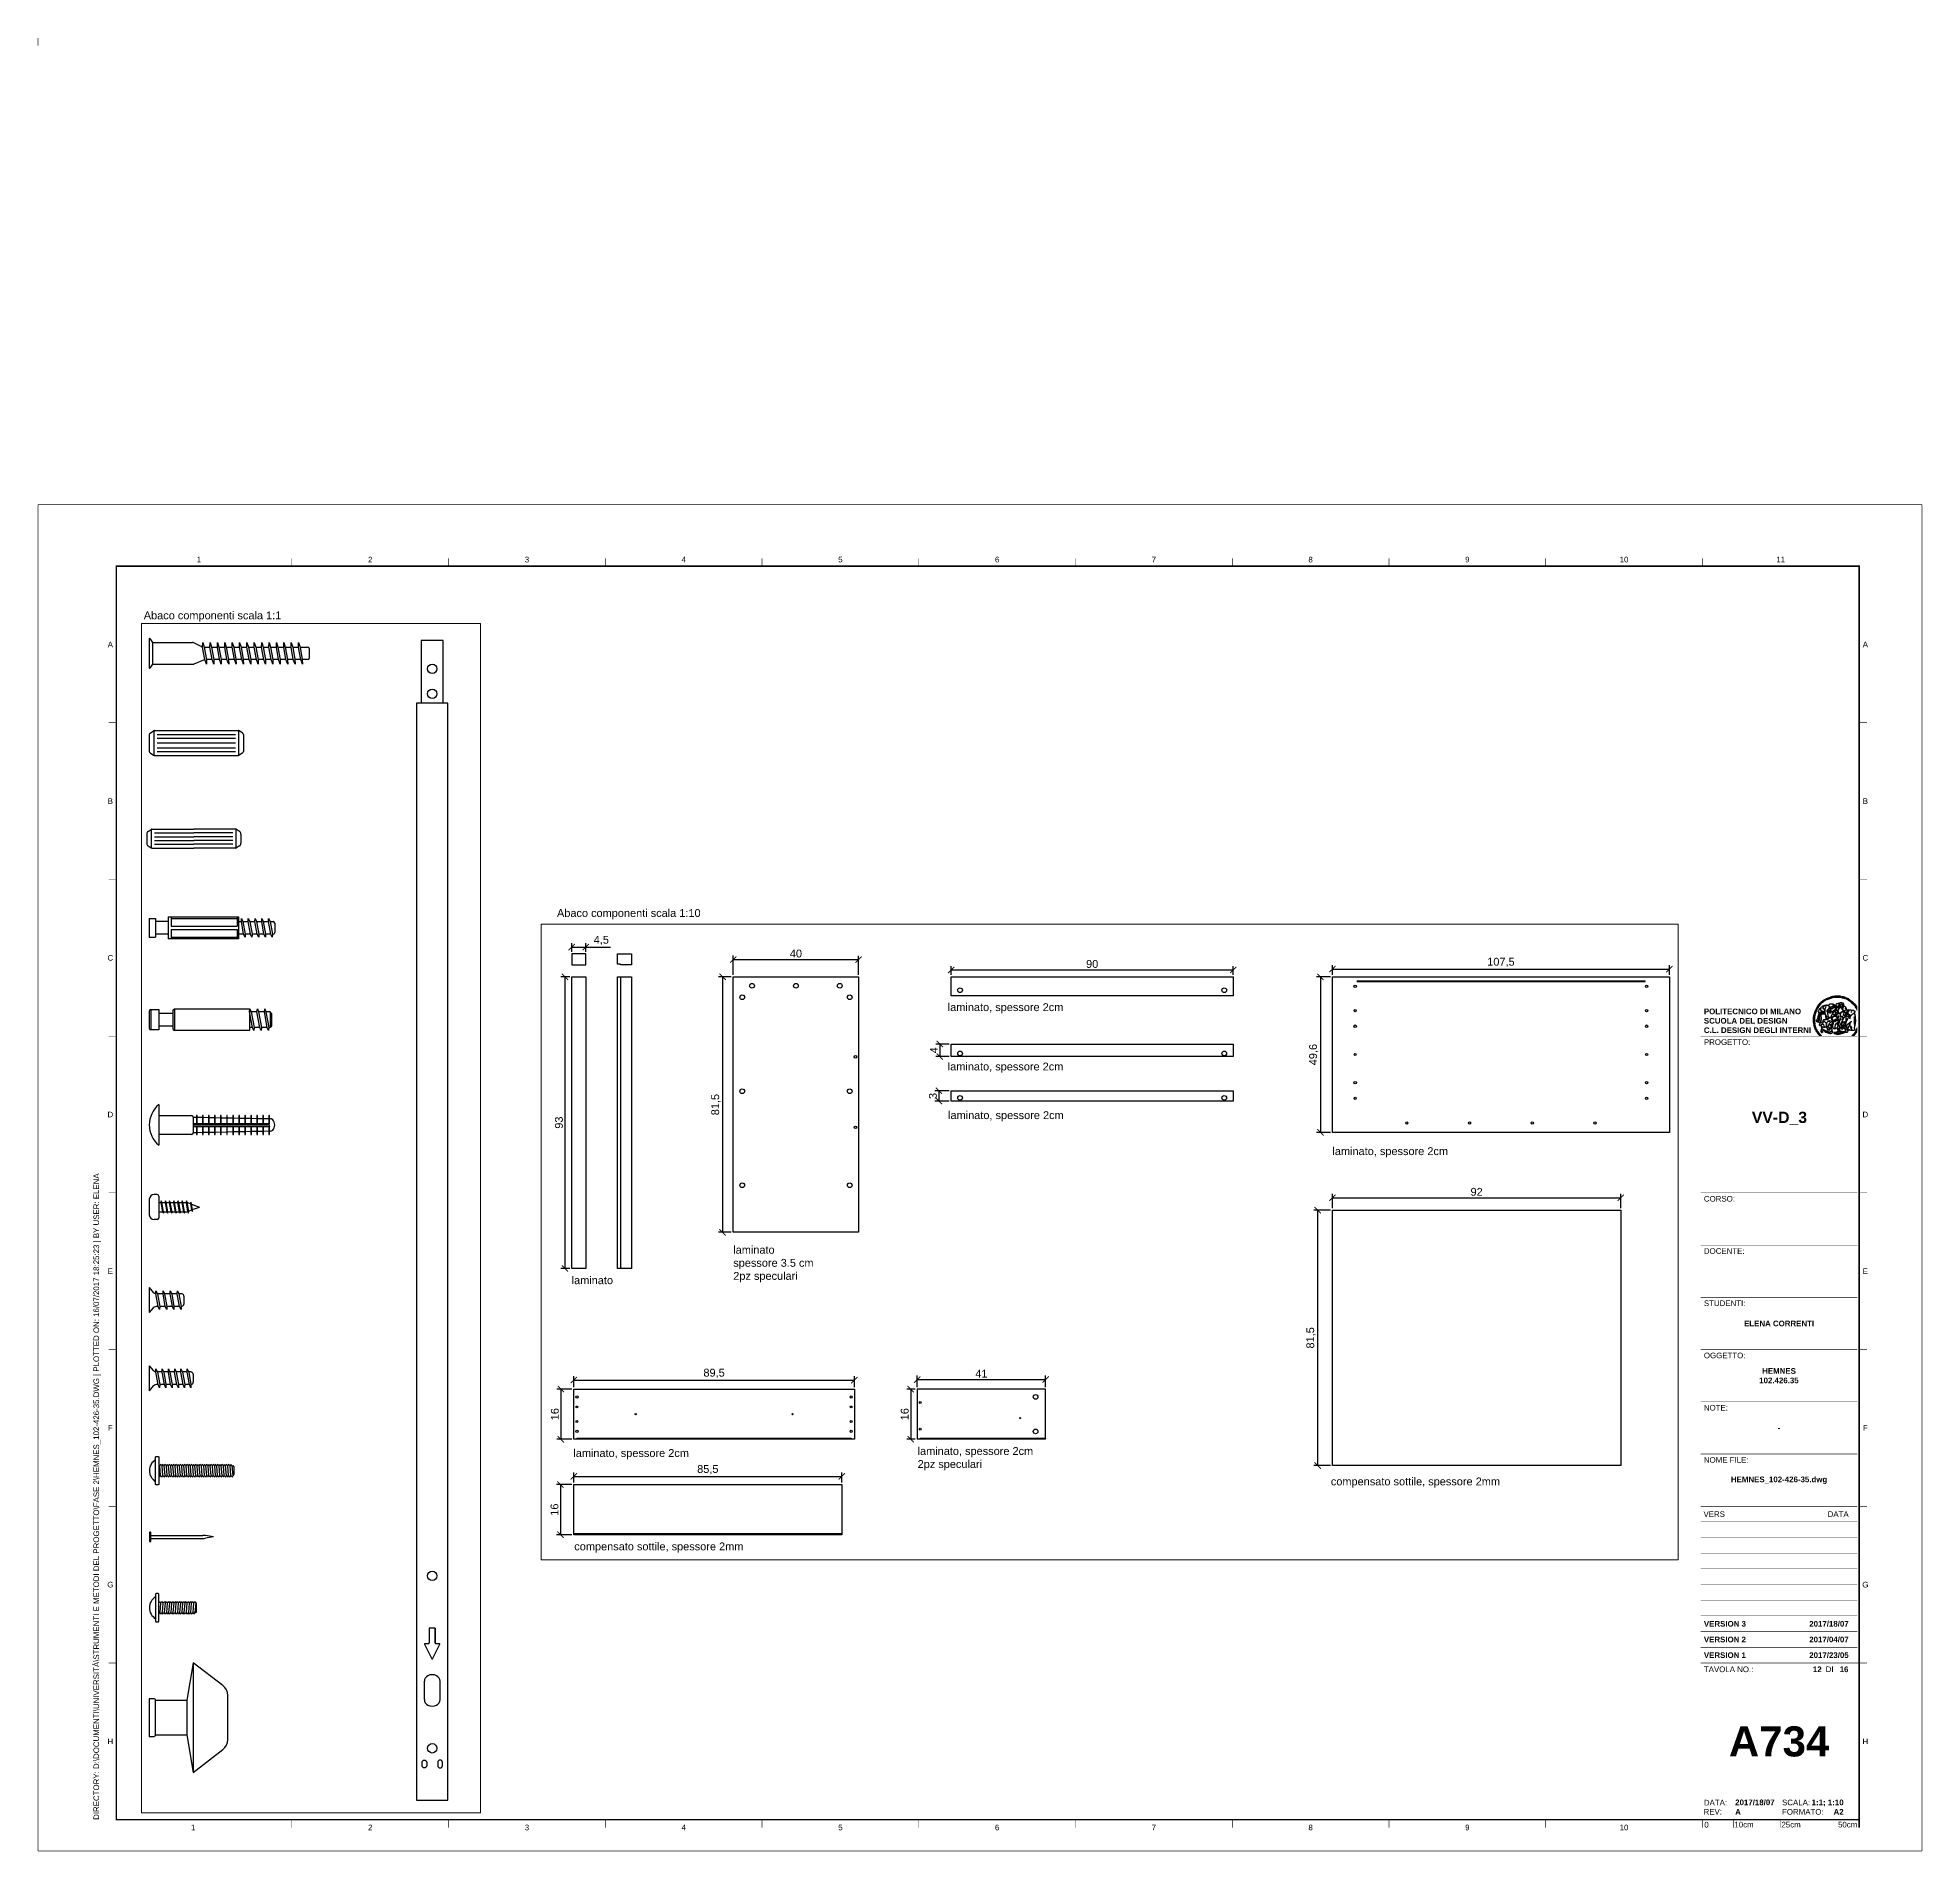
# Paper-space layout 'Layout3' of a CAD drawing. Header units: millimetres. Extents: x -2 to 599, y 1 to 580.
# The model-space entities are those that its viewports show. They can reach past a viewport. Long polylines and large blocks are cut down to what shows.
import ezdxf
from ezdxf.enums import TextEntityAlignment as Align

# ---------------------------------------------------------------- set-up
doc = ezdxf.new("R2010")
doc.units = ezdxf.units.MM
doc.set_wipeout_variables(frame=1)
doc.layers.add('finestre', color=250, linetype='Continuous', plot=False)
doc.layers.add('G-ANNO-NPLT', color=210, linetype='Continuous', plot=False)
for name, color, linetype in [('G-ANNO-LOGO', 3, 'Continuous'), ('G-ANNO-TEXT', 3, 'Continuous'), ('G-ANNO-TTLB', 3, 'Continuous'), ('quote', 250, 'Continuous'), ('Viti', 50, 'Continuous')]:
    doc.layers.add(name, color=color, linetype=linetype)
doc.styles.add('ARIAL', font='arial.ttf')
doc.styles.add('ARIAL-BOLD', font='')
doc.styles.get("Standard").update_dxf_attribs({"font": 'arial.ttf'})
doc.styles.get('ARIAL-BOLD').set_extended_font_data('Arial', bold=True)
doc.dimstyles.new('ISO-25', dxfattribs={"dimtxt": 2.5, "dimasz": 2, "dimexe": 1.25, "dimexo": 0.625, "dimtad": 1, "dimtxsty": 'Standard', "dimblk": 'ARCHTICK', "dimcen": 2.5, "dimadec": 0, "dimazin": 0, "dimtfac": 1, "dimtmove": 0, "dimatfit": 3, "dimfxl": 1, "dimarcsym": 0})

# ---------------------------------------------------------------- blocks, each defined once
blk = doc.blocks.new('logoPolimi')
for p, q in [((-1.41, 1.91), (-1.28, 1.74)), ((-1.32, 1.97), (-1.2, 1.8)), ((-1.22, 2.03), (-1.11, 1.85)), ((-1.13, 2.09), (-1.03, 1.9)), ((-1.03, 2.14), (-0.94, 1.95)), ((-0.93, 2.18), (-0.84, 1.99)), ((-0.83, 2.22), (-0.75, 2.03)), ((-0.72, 2.26), (-0.66, 2.06)), ((-0.61, 2.29), (-0.56, 2.09)), ((-0.51, 2.32), (-0.46, 2.11)), ((-0.4, 2.34), (-0.36, 2.13)), ((-0.29, 2.35), (-0.26, 2.14)), ((-0.18, 2.36), (-0.16, 2.15)), ((-0.07, 2.37), (-0.06, 2.16)), ((0.04, 2.37), (0.04, 2.16)), ((0.15, 2.36), (0.14, 2.16)), ((0.26, 2.36), (0.24, 2.15)), ((0.37, 2.34), (0.34, 2.13)), ((0.48, 2.32), (0.44, 2.12)), ((0.59, 2.3), (0.54, 2.09)), ((0.69, 2.27), (0.63, 2.07)), ((0.8, 2.23), (0.73, 2.03)), ((0.9, 2.19), (0.82, 2)), ((1, 2.15), (0.91, 1.96)), ((1.1, 2.1), (1, 1.91)), ((1.2, 2.04), (1.09, 1.86)), ((1.29, 1.99), (1.18, 1.81)), ((1.38, 1.92), (1.26, 1.75)), ((-2.37, 0.12), (-2.16, 0.11)), ((-2.37, 0.01), (-2.16, 0.01)), ((-2.36, 0.23), (-2.15, 0.21)), ((-2.35, 0.34), (-2.14, 0.31)), ((-2.33, 0.45), (-2.12, 0.41)), ((-2.3, 0.55), (-2.1, 0.51)), ((-2.28, 0.66), (-2.07, 0.6)), ((-2.24, 0.77), (-2.04, 0.7)), ((-2.2, 0.87), (-2.01, 0.79)), ((-2.16, 0.97), (-1.97, 0.89)), ((-2.11, 1.07), (-1.93, 0.98)), ((-2.06, 1.17), (-1.88, 1.07)), ((-2.01, 1.26), (-1.83, 1.15)), ((-1.94, 1.36), (-1.77, 1.24)), ((-1.88, 1.45), (-1.71, 1.32)), ((-1.84, 0.03), (-1.82, 0.35)), ((-1.81, 1.53), (-1.65, 1.4)), ((-1.74, 1.61), (-1.58, 1.47)), ((-1.73, 0.59), (-1.73, 0.59)), ((-1.73, 0.59), (-1.73, 0.59)), ((-1.66, 1.69), (-1.51, 1.54)), ((-1.65, 0.57), (-1.65, 0.57)), ((-1.59, 1.12), (-1.59, 1.12)), ((-1.58, 1.77), (-1.44, 1.61)), ((-1.51, 0.55), (-1.51, 0.55)), ((-1.51, 0.55), (-1.51, 0.55)), ((-1.49, 1.84), (-1.36, 1.68)), ((-1.31, 0.79), (-1.21, 0.75)), ((-1.21, 0.75), (-1.31, 0.79)), ((-1.21, 0.75), (-1.31, 0.79)), ((-1.21, 0.75), (-1.21, 0.75)), ((-1.21, 0.75), (-1.21, 0.75)), ((-1.19, 0.76), (-1.19, 0.76)), ((-1.19, 0.76), (-1.19, 0.76)), ((-1.17, 0.99), (-1.18, 0.99)), ((-1.18, 0.99), (-1.17, 0.99)), ((-1.16, 0.57), (-1.16, 0.57)), ((-1.16, 0.57), (-1.16, 0.57)), ((-1.1, 0.01), (-0.99, 0.06)), ((-0.99, 0.06), (-1.1, 0.01)), ((-0.99, 0.06), (-1.1, 0.01)), ((-0.99, 0.06), (-0.99, 0.06)), ((-0.99, 0.06), (-0.99, 0.06)), ((-0.97, 0.79), (-0.98, 0.79)), ((-0.89, 0.84), (-0.97, 0.79)), ((-0.97, 0.79), (-0.89, 0.84)), ((-0.96, 1.41), (-0.96, 1.41)), ((-0.96, 1.41), (-0.96, 1.41)), ((-0.89, 0.84), (-0.82, 0.87)), ((-0.82, 0.87), (-0.89, 0.84)), ((-0.89, 0.84), (-0.82, 0.87)), ((-0.88, 0.83), (-0.89, 0.84)), ((-0.85, 1.39), (-0.85, 1.39)), ((-0.85, 1.39), (-0.85, 1.39)), ((-0.84, 0.14), (-0.84, 0.14)), ((-0.77, 1.08), (-0.78, 1.08)), ((-0.78, 1.08), (-0.77, 1.08)), ((-0.61, 1.12), (-0.77, 1.08)), ((-0.77, 1.08), (-0.61, 1.12)), ((-0.77, 1.08), (-0.61, 1.12)), ((-0.75, 1.3), (-0.76, 1.29)), ((-0.76, 1.29), (-0.75, 1.3)), ((-0.65, 0.99), (-0.7, 0.96)), ((-0.69, 0.18), (-0.68, 0.18)), ((-0.66, 0.93), (-0.66, 0.93)), ((-0.66, 0.93), (-0.64, 0.93)), ((-0.66, 0.93), (-0.66, 0.93)), ((-0.66, 0.93), (-0.66, 0.93)), ((-0.63, 1.01), (-0.63, 1.01)), ((-0.63, 1.01), (-0.62, 1.01)), ((-0.63, 0.66), (-0.63, 0.66)), ((-0.6, 1.12), (-0.61, 1.12)), ((-0.61, 1.12), (-0.6, 1.12)), ((-0.61, 1.12), (-0.6, 1.12)), ((-0.61, 0.86), (-0.57, 0.85)), ((-0.57, 0.85), (-0.61, 0.86)), ((-0.61, 0.86), (-0.57, 0.85)), ((-0.53, 1.08), (-0.6, 1.12)), ((-0.6, 1.12), (-0.6, 1.11)), ((-0.6, 1.12), (-0.53, 1.08)), ((-0.57, 0.8), (-0.59, 0.8)), ((-0.57, 0.85), (-0.53, 0.84)), ((-0.57, 0.85), (-0.57, 0.85)), ((-0.57, 0.85), (-0.57, 0.85)), ((-0.57, 0.85), (-0.53, 0.84)), ((-0.56, 0.29), (-0.49, 0.48)), ((-0.56, 0.14), (-0.56, 0.29)), ((-0.5, 0.11), (-0.56, 0.14)), ((-0.53, 0.84), (-0.51, 0.84)), ((-0.53, 0.84), (-0.51, 0.84)), ((-0.53, 0.84), (-0.53, 0.84)), ((-0.51, 0.11), (-0.51, 0.11)), ((-0.51, 0.11), (-0.51, 0.11)), ((-0.34, 0.33), (-0.5, 0.11)), ((-0.49, 0.48), (-0.41, 0.55)), ((-0.42, 0.8), (-0.47, 0.79)), ((-0.42, 0.8), (-0.47, 0.79)), ((-0.47, 0.79), (-0.45, 0.76)), ((-0.47, 0.79), (-0.45, 0.76)), ((-0.45, 1.14), (-0.42, 1.11)), ((-0.42, 1.26), (-0.36, 1.22)), ((-0.41, 0.55), (-0.34, 0.49)), ((-0.4, 1.37), (-0.38, 1.38)), ((-0.39, 1.37), (-0.4, 1.37)), ((-0.35, 1.33), (-0.4, 1.37)), ((-0.39, 1.24), (-0.4, 1.23)), ((-0.38, 1.14), (-0.38, 1.14)), ((-0.34, 0.49), (-0.09, 0.48)), ((-0.16, 0.32), (-0.34, 0.33)), ((-0.14, 0.32), (-0.31, 0.34)), ((-0.28, 1.3), (-0.29, 1.3)), ((-0.28, 1.3), (-0.28, 1.3)), ((-0.16, 1.24), (-0.16, 1.25)), ((-0.16, 1.25), (-0.16, 1.25)), ((-0.16, 0.49), (-0.14, 0.64)), ((-0.06, 0.27), (-0.16, 0.32)), ((-0.1, 0.88), (-0.09, 0.87)), ((-0.08, 1.37), (-0.08, 1.38)), ((-0.08, 1.23), (-0.05, 1.21)), ((-0.05, 1.21), (-0.08, 1.23)), ((-0.08, 1.23), (-0.05, 1.21)), ((-0.03, 0.26), (-0.06, 0.27)), ((-0.05, 1.21), (-0.04, 1.21)), ((-0.04, 1.21), (-0.05, 1.21)), ((-0.04, 1.21), (-0.04, 1.21)), ((-0.04, 1.21), (-0.04, 1.21)), ((-0.04, 0.48), (-0.03, 0.26)), ((0.03, 1.15), (0.03, 1.15)), ((0.03, 0.66), (0.03, 0.67)), ((0.07, 0.58), (0.07, 0.57)), ((0.1, 1.18), (0.1, 1.18)), ((0.1, 0.84), (0.1, 0.84)), ((0.13, 1.32), (0.17, 1.19)), ((0.14, 0.71), (0.34, 0.65)), ((0.31, 0.56), (0.17, 0.63)), ((0.27, 1.61), (0.27, 1.61)), ((0.27, 1.61), (0.27, 1.61)), ((0.27, 1.61), (0.27, 1.61)), ((0.29, 1.29), (0.29, 1.29)), ((0.29, 1.29), (0.29, 1.29)), ((0.29, 1.29), (0.29, 1.29)), ((0.29, 1.29), (0.29, 1.29)), ((0.33, 0.49), (0.34, 0.49)), ((0.33, 0.03), (0.35, 0.03)), ((0.33, 0.03), (0.35, 0.03)), ((0.34, 0.65), (0.34, 0.64)), ((0.35, 0.03), (0.57, 0.06)), ((0.35, 0.03), (0.57, 0.06)), ((0.35, 0.03), (0.35, 0.03)), ((0.35, 0.03), (0.35, 0.03)), ((0.38, 1.36), (0.37, 1.35)), ((0.38, 0.34), (0.37, 0.34)), ((0.38, 0.34), (0.38, 0.34)), ((0.43, 0.67), (0.39, 0.64)), ((0.49, 1.05), (0.51, 1.13)), ((0.51, 1.13), (0.49, 1.05)), ((0.49, 1.05), (0.51, 1.13)), ((0.51, 1.31), (0.5, 1.29)), ((0.51, 1.13), (0.52, 1.23)), ((0.52, 1.23), (0.51, 1.23)), ((0.51, 1.23), (0.52, 1.23)), ((0.52, 1.23), (0.51, 1.13)), ((0.51, 1.13), (0.52, 1.23)), ((0.52, 1.24), (0.6, 1.37)), ((0.52, 1.23), (0.6, 1.36)), ((0.6, 1.36), (0.52, 1.23)), ((0.52, 1.23), (0.52, 1.23)), ((0.52, 1.23), (0.52, 1.24)), ((0.52, 1.23), (0.52, 1.23)), ((0.55, 1.07), (0.53, 1.06)), ((0.53, 1.04), (0.53, 1.06)), ((0.53, 1.05), (0.53, 1.04)), ((0.54, 0.3), (0.63, 0.32)), ((0.54, -0.08), (0.61, 0.06)), ((0.61, 0.06), (0.54, -0.08)), ((0.54, -0.08), (0.61, 0.06)), ((0.56, 0.19), (0.59, 0.21)), ((0.57, 1.07), (0.57, 1.07)), ((0.57, 1.07), (0.57, 1.07)), ((0.57, 1.07), (0.57, 1.07)), ((0.57, 1.07), (0.57, 1.07)), ((0.57, 1.07), (0.57, 1.07)), ((0.57, 1.07), (0.57, 1.07)), ((0.57, 1.07), (0.57, 1.07)), ((0.58, 0.3), (0.59, 0.29)), ((0.59, 0.78), (0.59, 0.79)), ((0.59, 0.79), (0.59, 0.79)), ((0.59, 0.79), (0.59, 0.79)), ((0.59, 0.79), (0.59, 0.78)), ((0.61, 0.06), (0.6, 0.07)), ((0.6, 0.07), (0.61, 0.06)), ((0.61, 0.06), (0.61, 0.07)), ((0.62, 0.21), (0.65, 0.22)), ((0.64, 1.37), (0.65, 1.37)), ((0.69, 0.86), (0.68, 0.86)), ((0.68, 0.86), (0.69, 0.86)), ((0.68, 0.76), (0.68, 0.76)), ((0.76, 0.26), (0.76, 0.26)), ((0.82, 0.35), (0.84, 0.36)), ((0.82, 0.35), (0.82, 0.35)), ((0.84, 0.36), (0.84, 0.37)), ((0.85, 0.34), (1.05, 0.35)), ((0.93, 1.05), (0.93, 1.05)), ((0.93, 1.05), (0.93, 1.05)), ((0.93, 1.05), (0.93, 1.04)), ((0.93, 1.05), (0.93, 1.05)), ((0.97, 0.66), (0.96, 0.66)), ((1.01, 0.97), (0.98, 0.96)), ((1.17, 0.96), (1.17, 0.95)), ((1.17, 0.95), (1.17, 0.95)), ((1.34, 0.37), (1.26, 0.04)), ((1.27, 0.37), (1.27, 0.38)), ((1.28, 0.95), (1.28, 0.95)), ((1.47, 1.86), (1.34, 1.69)), ((1.37, 0.73), (1.46, 0.81)), ((1.41, 0.4), (1.41, 0.41)), ((1.56, 1.79), (1.42, 1.63)), ((1.64, 1.71), (1.49, 1.56)), ((1.49, 0.9), (1.57, 0.92)), ((1.72, 1.63), (1.56, 1.49)), ((1.67, 0.6), (1.57, 0.53)), ((1.79, 1.55), (1.63, 1.41)), ((1.86, 1.47), (1.7, 1.34)), ((1.93, 1.38), (1.76, 1.26)), ((1.99, 1.29), (1.81, 1.17)), ((2.05, 1.19), (1.87, 1.09)), ((2.1, 1.1), (1.92, 1)), ((2.15, 1), (1.96, 0.91)), ((2.19, 0.9), (2, 0.82)), ((2.23, 0.79), (2.04, 0.72)), ((2.27, 0.69), (2.07, 0.63)), ((2.3, 0.58), (2.09, 0.53)), ((2.32, 0.47), (2.12, 0.43)), ((2.34, 0.37), (2.13, 0.33)), ((2.36, 0.26), (2.15, 0.23)), ((2.37, 0.15), (2.16, 0.13)), ((2.37, 0.04), (2.16, 0.03)), ((-2.37, -0.1), (-2.16, -0.09)), ((-2.36, -0.21), (-2.15, -0.19)), ((-2.35, -0.32), (-2.14, -0.29)), ((-2.33, -0.43), (-2.12, -0.39)), ((-2.31, -0.54), (-2.1, -0.49)), ((-2.28, -0.65), (-2.08, -0.59)), ((-2.25, -0.75), (-2.05, -0.69)), ((-2.21, -0.86), (-2.02, -0.78)), ((-2.17, -0.96), (-1.98, -0.87)), ((-2.12, -1.06), (-1.93, -0.96)), ((-2.07, -1.16), (-1.89, -1.05)), ((-2.04, -0.15), (-1.97, -0.2)), ((-2.01, -1.25), (-1.84, -1.14)), ((-1.95, -1.34), (-1.78, -1.22)), ((-1.89, -1.43), (-1.72, -1.31)), ((-1.82, -1.52), (-1.66, -1.38)), ((-1.75, -1.6), (-1.59, -1.46)), ((-1.67, -1.68), (-1.52, -1.53)), ((-1.58, -0.12), (-1.6, -0.18)), ((-1.6, -0.18), (-1.58, -0.28)), ((-1.57, -0.54), (-1.59, -0.54)), ((-1.59, -0.54), (-1.59, -0.54)), ((-1.59, -1.76), (-1.45, -1.6)), ((-1.56, -0.32), (-1.56, -0.31)), ((-1.56, -0.31), (-1.56, -0.31)), ((-1.53, -0.65), (-1.53, -0.65)), ((-1.53, -0.65), (-1.53, -0.65)), ((-1.51, -1.83), (-1.37, -1.67)), ((-1.48, -0.86), (-1.48, -0.85)), ((-1.42, -0.37), (-1.42, -0.37)), ((-1.42, -1.9), (-1.29, -1.73)), ((-1.38, -0.46), (-1.38, -0.46)), ((-1.33, -1.96), (-1.21, -1.79)), ((-1.31, -0.24), (-1.31, -0.23)), ((-1.31, -0.23), (-1.31, -0.24)), ((-1.24, -2.02), (-1.13, -1.84)), ((-1.23, -0.19), (-1.23, -0.19)), ((-1.23, -0.19), (-1.23, -0.19)), ((-1.23, -0.19), (-1.23, -0.19)), ((-1.23, -0.19), (-1.23, -0.19)), ((-1.01, -0.39), (-1.02, -0.39)), ((-1.02, -0.39), (-1.01, -0.39)), ((-1.02, -0.7), (-1.02, -0.7)), ((-1.02, -0.7), (-1.02, -0.7)), ((-1.02, -0.7), (-1.02, -0.7)), ((-0.79, -0.51), (-0.83, -0.58)), ((-0.83, -0.58), (-0.79, -0.51)), ((-0.83, -0.58), (-0.79, -0.51)), ((-0.78, -1.05), (-0.83, -0.94)), ((-0.83, -0.94), (-0.78, -1.05)), ((-0.83, -0.94), (-0.83, -0.94)), ((-0.83, -0.94), (-0.78, -1.05)), ((-0.82, -1.23), (-0.82, -1.23)), ((-0.82, -1.23), (-0.77, -1.23)), ((-0.77, -1.23), (-0.82, -1.23)), ((-0.82, -1.23), (-0.82, -1.23)), ((-0.77, -1.23), (-0.82, -1.23)), ((-0.75, -0.96), (-0.8, -0.89)), ((-0.8, -0.89), (-0.79, -0.92)), ((-0.79, -0.92), (-0.8, -0.89)), ((-0.8, -0.89), (-0.75, -0.96)), ((-0.79, -0.92), (-0.8, -0.89)), ((-0.8, -0.89), (-0.8, -0.89)), ((-0.8, -0.89), (-0.75, -0.96)), ((-0.79, -0.92), (-0.78, -0.95)), ((-0.78, -0.95), (-0.79, -0.92)), ((-0.78, -0.95), (-0.79, -0.92)), ((-0.77, -0.49), (-0.78, -0.48)), ((-0.78, -0.48), (-0.77, -0.49)), ((-0.78, -0.95), (-0.76, -1)), ((-0.76, -1), (-0.78, -0.95)), ((-0.76, -1), (-0.78, -0.95)), ((-0.71, -0.89), (-0.75, -0.87)), ((-0.75, -0.87), (-0.71, -0.89)), ((-0.75, -0.87), (-0.71, -0.89)), ((-0.72, -1.01), (-0.75, -0.96)), ((-0.75, -0.96), (-0.72, -1.01)), ((-0.75, -0.96), (-0.72, -1.01)), ((-0.64, -0.93), (-0.71, -0.89)), ((-0.71, -0.89), (-0.64, -0.93)), ((-0.71, -0.89), (-0.64, -0.93)), ((-0.66, -0.53), (-0.66, -0.53)), ((-0.66, -0.53), (-0.66, -0.53)), ((-0.66, -0.53), (-0.66, -0.53)), ((-0.39, -0.81), (-0.51, -0.69)), ((-0.51, -1.04), (-0.5, -1.04)), ((-0.48, -0.42), (-0.48, -0.42)), ((-0.48, -0.42), (-0.48, -0.42)), ((-0.48, -0.42), (-0.48, -0.42)), ((-0.41, -0.51), (-0.41, -0.51)), ((-0.38, -0.05), (-0.39, -0.12)), ((-0.39, -0.12), (-0.37, -0.1)), ((-0.35, -0.14), (-0.37, -0.08)), ((-0.37, -0.09), (-0.37, -0.09)), ((-0.33, -0.12), (-0.35, -0.14)), ((-0.32, -0.14), (-0.35, -0.14)), ((-0.35, -0.18), (-0.34, -0.22)), ((-0.34, -0.08), (-0.29, -0.16)), ((-0.34, -0.22), (-0.34, -0.22)), ((-0.27, -0.17), (-0.32, -0.14)), ((-0.25, -0.91), (-0.26, -0.9)), ((-0.26, -1.29), (0.1, -1.2)), ((0.1, -1.2), (-0.26, -1.29)), ((0.08, -1.4), (-0.26, -1.29)), ((-0.26, -1.29), (0.08, -1.4)), ((-0.26, -1.38), (-0.26, -1.29)), ((-0.26, -1.29), (-0.26, -1.29)), ((-0.26, -1.29), (-0.26, -1.38)), ((-0.26, -1.29), (0.08, -1.4)), ((-0.26, -1.29), (-0.26, -1.29)), ((0.08, -1.49), (-0.26, -1.38)), ((-0.26, -1.38), (0.09, -1.49)), ((-0.14, -0.15), (-0.16, -0.13)), ((-0.11, -0.04), (-0.12, -0.05)), ((-0.04, -0.41), (-0.01, -0.44)), ((-0.01, -0.44), (-0.04, -0.41)), ((-0.04, -0.41), (-0.01, -0.44)), ((0.07, -0.84), (0.07, -0.84)), ((0.07, -0.84), (0.07, -0.84)), ((0.1, -1.2), (0.08, -1.32)), ((0.08, -1.32), (0.13, -1.2)), ((0.08, -1.4), (0.72, -1.22)), ((0.72, -1.22), (0.08, -1.4)), ((0.08, -1.4), (0.72, -1.22)), ((0.72, -1.31), (0.08, -1.49)), ((0.08, -1.44), (0.08, -1.4)), ((0.08, -1.4), (0.08, -1.44)), ((0.08, -1.4), (0.08, -1.49)), ((0.08, -1.49), (0.08, -1.44)), ((0.08, -1.44), (0.08, -1.44)), ((0.08, -1.44), (0.08, -1.45)), ((0.08, -1.45), (0.08, -1.46)), ((0.08, -1.46), (0.08, -1.49)), ((0.1, -1.01), (0.09, -0.86)), ((0.1, -1.01), (0.09, -0.86)), ((0.09, -1.49), (0.72, -1.31)), ((0.1, -1.2), (0.12, -1.04)), ((0.12, -1.04), (0.1, -1.2)), ((0.13, -1.2), (0.1, -1.2)), ((0.1, -1.2), (0.13, -1.2)), ((0.13, -1.2), (0.1, -1.2)), ((0.1, -1.2), (0.1, -1.2)), ((0.11, -0.44), (0.11, -0.44)), ((0.11, -0.44), (0.11, -0.44)), ((0.12, -0.21), (0.12, -0.21)), ((0.12, -0.21), (0.12, -0.21)), ((0.12, -0.21), (0.12, -0.21)), ((0.12, -0.21), (0.12, -0.21)), ((0.12, -0.21), (0.12, -0.21)), ((0.12, -0.21), (0.12, -0.21)), ((0.12, -0.21), (0.12, -0.21)), ((0.12, -0.21), (0.12, -0.21)), ((0.12, -0.21), (0.12, -0.21)), ((0.12, -0.21), (0.12, -0.21)), ((0.12, -0.21), (0.12, -0.21)), ((0.12, -0.21), (0.12, -0.21)), ((0.12, -0.21), (0.12, -0.21)), ((0.12, -0.56), (0.14, -0.53)), ((0.14, -0.53), (0.12, -0.56)), ((0.12, -0.56), (0.14, -0.53)), ((0.12, -1.04), (0.12, -1.04)), ((0.12, -1.04), (0.12, -1.04)), ((0.12, -1.04), (0.12, -1.04)), ((0.21, -0.99), (0.13, -1.2)), ((0.13, -1.2), (0.21, -0.99)), ((0.36, -1.14), (0.13, -1.2)), ((0.13, -1.2), (0.26, -1.17)), ((0.14, -0.53), (0.16, -0.49)), ((0.16, -0.49), (0.14, -0.53)), ((0.14, -0.53), (0.16, -0.49)), ((0.16, -0.49), (0.16, -0.49)), ((0.16, -0.49), (0.16, -0.49)), ((0.28, -1.19), (0.21, -0.99)), ((0.21, -0.99), (0.31, -1.27)), ((0.24, -0.17), (0.24, -0.16)), ((0.24, -0.16), (0.24, -0.17)), ((0.25, -0.84), (0.25, -0.88)), ((0.25, -0.88), (0.25, -0.84)), ((0.25, -0.88), (0.25, -0.84)), ((0.25, -0.88), (0.29, -1.17)), ((0.26, -0.88), (0.25, -0.88)), ((0.31, -1.27), (0.25, -0.88)), ((0.26, -1.17), (0.28, -1.16)), ((0.28, -1.16), (0.36, -1.14)), ((0.29, -1.17), (0.28, -1.19)), ((0.36, -1.14), (0.72, -1.22)), ((0.72, -1.22), (0.36, -1.14)), ((0.49, -0.31), (0.49, -0.31)), ((0.49, -0.31), (0.49, -0.31)), ((0.5, -0.27), (0.5, -0.27)), ((0.51, -0.27), (0.51, -0.27)), ((0.72, -0.81), (0.75, -0.89)), ((0.72, -1.22), (0.72, -1.31)), ((0.72, -1.31), (0.72, -1.22)), ((0.74, -0.23), (0.74, -0.23)), ((0.74, -0.23), (0.75, -0.24)), ((0.75, -0.23), (0.75, -0.23)), ((0.86, -0.25), (0.82, -0.34)), ((0.87, -0.22), (0.86, -0.23)), ((0.87, -0.22), (0.86, -0.25)), ((0.96, -0.58), (0.96, -0.57)), ((1.05, -1.05), (1.04, -1.05)), ((1.28, -2), (1.17, -1.82)), ((1.37, -1.93), (1.25, -1.76)), ((1.31, -0.27), (1.3, -0.26)), ((1.3, -0.26), (1.3, -0.26)), ((1.3, -0.26), (1.3, -0.26)), ((1.3, -0.26), (1.31, -0.27)), ((1.3, -0.26), (1.3, -0.26)), ((1.46, -1.87), (1.33, -1.7)), ((1.54, -1.8), (1.41, -1.64)), ((1.63, -1.72), (1.48, -1.57)), ((1.71, -1.65), (1.55, -1.5)), ((1.78, -1.57), (1.62, -1.43)), ((1.85, -1.48), (1.69, -1.35)), ((1.92, -1.39), (1.75, -1.27)), ((1.98, -1.3), (1.81, -1.19)), ((2.04, -1.21), (1.86, -1.1)), ((2.09, -1.11), (1.91, -1.01)), ((2.14, -1.01), (1.95, -0.92)), ((2.19, -0.91), (1.99, -0.83)), ((2.23, -0.81), (2.03, -0.74)), ((2.26, -0.7), (2.06, -0.64)), ((2.29, -0.6), (2.09, -0.55)), ((2.32, -0.49), (2.11, -0.45)), ((2.34, -0.38), (2.13, -0.35)), ((2.35, -0.27), (2.15, -0.25)), ((2.37, -0.08), (2.16, -0.07)), ((2.36, -0.16), (2.16, -0.15)), ((-1.14, -2.08), (-1.04, -1.89)), ((-1.04, -2.13), (-0.95, -1.94)), ((-0.94, -2.18), (-0.86, -1.98)), ((-0.84, -2.22), (-0.77, -2.02)), ((-0.74, -2.25), (-0.67, -2.05)), ((-0.63, -2.29), (-0.57, -2.08)), ((-0.52, -2.31), (-0.48, -2.11)), ((-0.42, -2.33), (-0.38, -2.13)), ((-0.31, -2.35), (-0.28, -2.14)), ((-0.2, -2.36), (-0.18, -2.15)), ((-0.09, -2.37), (-0.08, -2.16)), ((0.03, -2.37), (0.02, -2.16)), ((0.14, -2.37), (0.12, -2.16)), ((0.25, -2.36), (0.22, -2.15)), ((0.35, -2.34), (0.32, -2.14)), ((0.46, -2.32), (0.42, -2.12)), ((0.57, -2.3), (0.52, -2.1)), ((0.68, -2.27), (0.62, -2.07)), ((0.78, -2.24), (0.71, -2.04)), ((0.89, -2.2), (0.81, -2)), ((0.99, -2.15), (0.9, -1.96)), ((1.09, -2.11), (0.99, -1.92)), ((1.19, -2.05), (1.08, -1.87))]:
    blk.add_line(p, q)
for points in [[(-1.9, 0.12), (-1.94, 0.02), (-2.05, -0.09), (-2.05, -0.09)], [(-1.86, 0.38), (-1.86, 0.38), (-1.87, 0.19), (-1.9, 0.12)], [(-1.76, 0.6), (-1.76, 0.6), (-1.84, 0.57), (-1.86, 0.38)], [(-1.86, -0.04), (-1.84, 0.02), (-1.84, 0.03), (-1.84, 0.03)], [(-1.82, 0.78), (-1.83, 0.8), (-1.85, 0.86), (-1.83, 0.88)], [(-1.82, 0.78), (-1.83, 0.8), (-1.85, 0.86), (-1.83, 0.88)], [(-1.83, 0.88), (-1.81, 0.9), (-1.76, 0.96), (-1.76, 0.96)], [(-1.83, 0.88), (-1.81, 0.9), (-1.76, 0.96), (-1.76, 0.96)], [(-1.76, 0.6), (-1.83, 0.7), (-1.78, 0.74), (-1.78, 0.74)], [(-1.78, 0.74), (-1.79, 0.74), (-1.83, 0.7), (-1.76, 0.6)], [(-1.78, 0.74), (-1.8, 0.76), (-1.81, 0.78), (-1.82, 0.78)], [(-1.78, 0.74), (-1.8, 0.76), (-1.81, 0.78), (-1.82, 0.78)], [(-1.82, 0.35), (-1.81, 0.5), (-1.73, 0.59), (-1.73, 0.59)], [(-1.82, -0.19), (-1.73, -0.07), (-1.75, 0.14), (-1.75, 0.3)], [(-1.75, 0.33), (-1.75, 0.17), (-1.73, -0.05), (-1.8, -0.17)], [(-1.78, 0.74), (-1.75, 0.72), (-1.72, 0.69), (-1.68, 0.7)], [(-1.68, 0.7), (-1.72, 0.69), (-1.75, 0.72), (-1.78, 0.74)], [(-1.68, 0.7), (-1.72, 0.69), (-1.75, 0.72), (-1.78, 0.74)], [(-1.78, 0.74), (-1.78, 0.74), (-1.78, 0.74), (-1.78, 0.74)], [(-1.76, 0.96), (-1.68, 1.1), (-1.59, 1.12), (-1.59, 1.12)], [(-1.76, 0.96), (-1.68, 1.1), (-1.6, 1.12), (-1.6, 1.12)], [(-1.73, 0.59), (-1.74, 0.59), (-1.75, 0.6), (-1.76, 0.6)], [(-1.73, 0.59), (-1.74, 0.59), (-1.75, 0.6), (-1.76, 0.6)], [(-1.75, 0.3), (-1.76, 0.47), (-1.65, 0.57), (-1.65, 0.57)], [(-1.65, 0.57), (-1.65, 0.57), (-1.76, 0.5), (-1.75, 0.33)], [(-1.65, 0.57), (-1.68, 0.58), (-1.7, 0.58), (-1.73, 0.59)], [(-1.65, 0.57), (-1.68, 0.58), (-1.7, 0.58), (-1.73, 0.59)], [(-1.5, 0.71), (-1.53, 0.74), (-1.61, 0.71), (-1.68, 0.7)], [(-1.68, 0.7), (-1.61, 0.71), (-1.53, 0.73), (-1.5, 0.71)], [(-1.5, 0.71), (-1.53, 0.73), (-1.61, 0.71), (-1.68, 0.7)], [(-1.51, 0.55), (-1.56, 0.56), (-1.61, 0.56), (-1.65, 0.57)], [(-1.65, 0.57), (-1.61, 0.56), (-1.56, 0.56), (-1.51, 0.55)], [(-1.51, 0.55), (-1.56, 0.56), (-1.61, 0.56), (-1.65, 0.57)], [(-1.59, 1.12), (-1.6, 1.06), (-1.61, 0.99), (-1.61, 0.97)], [(-1.61, 0.97), (-1.61, 0.99), (-1.6, 1.06), (-1.59, 1.12)], [(-1.61, 0.97), (-1.61, 0.99), (-1.6, 1.06), (-1.59, 1.12)], [(-1.61, 0.97), (-1.61, 0.95), (-1.56, 0.88), (-1.54, 0.87)], [(-1.54, 0.87), (-1.56, 0.88), (-1.61, 0.95), (-1.61, 0.97)], [(-1.54, 0.87), (-1.56, 0.88), (-1.61, 0.96), (-1.61, 0.97)], [(-1.59, 1.12), (-1.59, 1.13), (-1.59, 1.15), (-1.58, 1.16)], [(-1.59, 1.12), (-1.59, 1.13), (-1.59, 1.15), (-1.58, 1.16)], [(-1.58, 1.16), (-1.57, 1.21), (-1.52, 1.23), (-1.49, 1.25)], [(-1.58, 1.16), (-1.57, 1.21), (-1.52, 1.23), (-1.49, 1.25)], [(-1.58, 0.36), (-1.58, 0.48), (-1.51, 0.55), (-1.51, 0.55)], [(-1.51, 0.55), (-1.51, 0.55), (-1.58, 0.48), (-1.58, 0.36)], [(-1.51, 0.55), (-1.51, 0.55), (-1.58, 0.48), (-1.58, 0.36)], [(-1.55, 0.04), (-1.55, 0.08), (-1.58, 0.25), (-1.58, 0.36)], [(-1.58, 0.36), (-1.58, 0.25), (-1.55, 0.08), (-1.55, 0.04)], [(-1.58, 0.36), (-1.58, 0.25), (-1.55, 0.08), (-1.55, 0.04)], [(-1.58, -0.12), (-1.57, -0.06), (-1.55, 0.02), (-1.55, 0.04)], [(-1.55, 0.04), (-1.55, 0.02), (-1.57, -0.06), (-1.58, -0.12)], [(-1.55, 0.04), (-1.55, 0.02), (-1.56, -0.04), (-1.57, -0.1)], [(-1.54, 0.87), (-1.52, 0.85), (-1.47, 0.83), (-1.44, 0.83)], [(-1.44, 0.83), (-1.47, 0.83), (-1.52, 0.85), (-1.54, 0.87)], [(-1.45, 0.83), (-1.47, 0.83), (-1.52, 0.85), (-1.54, 0.87)], [(-1.51, 0.55), (-1.33, 0.54), (-1.16, 0.57), (-1.16, 0.57)], [(-1.16, 0.57), (-1.16, 0.57), (-1.33, 0.54), (-1.51, 0.55)], [(-1.16, 0.57), (-1.16, 0.57), (-1.33, 0.54), (-1.51, 0.55)], [(-1.5, 0.71), (-1.46, 0.68), (-1.4, 0.62), (-1.33, 0.66)], [(-1.33, 0.66), (-1.4, 0.62), (-1.46, 0.68), (-1.5, 0.71)], [(-1.33, 0.66), (-1.4, 0.62), (-1.46, 0.68), (-1.5, 0.71)], [(-1.49, 1.25), (-1.46, 1.26), (-1.42, 1.33), (-1.39, 1.36)], [(-1.49, 1.25), (-1.46, 1.27), (-1.43, 1.34), (-1.39, 1.36)], [(-1.31, 0.79), (-1.33, 0.79), (-1.42, 0.83), (-1.45, 0.83)], [(-1.44, 0.83), (-1.42, 0.83), (-1.33, 0.79), (-1.31, 0.79)], [(-1.31, 0.79), (-1.33, 0.79), (-1.42, 0.83), (-1.44, 0.83)], [(-1.35, 1.1), (-1.4, 1.17), (-1.36, 1.23), (-1.29, 1.31)], [(-1.29, 1.31), (-1.36, 1.23), (-1.4, 1.17), (-1.35, 1.1)], [(-1.35, 1.1), (-1.4, 1.17), (-1.36, 1.23), (-1.29, 1.31)], [(-1.39, 1.36), (-1.35, 1.38), (-1.26, 1.4), (-1.19, 1.41)], [(-1.39, 1.36), (-1.35, 1.38), (-1.26, 1.4), (-1.19, 1.41)], [(-1.18, 0.99), (-1.24, 0.97), (-1.3, 1.03), (-1.35, 1.1)], [(-1.35, 1.1), (-1.3, 1.03), (-1.24, 0.97), (-1.18, 0.99)], [(-1.18, 1), (-1.24, 0.97), (-1.3, 1.03), (-1.35, 1.1)], [(-1.33, 0.66), (-1.28, 0.7), (-1.23, 0.73), (-1.21, 0.75)], [(-1.21, 0.75), (-1.23, 0.73), (-1.28, 0.7), (-1.33, 0.66)], [(-1.21, 0.75), (-1.23, 0.73), (-1.28, 0.7), (-1.33, 0.66)], [(-1.29, 1.31), (-1.22, 1.39), (-1.01, 1.41), (-0.96, 1.41)], [(-0.96, 1.41), (-1.01, 1.41), (-1.22, 1.39), (-1.29, 1.31)], [(-1.29, 1.31), (-1.22, 1.39), (-1.01, 1.41), (-0.96, 1.41)], [(-1.24, -0.02), (-1.21, -0.01), (-1.1, 0.01), (-1.1, 0.01)], [(-1.1, 0.01), (-1.1, 0.01), (-1.21, -0.01), (-1.24, -0.02)], [(-1.1, 0.01), (-1.1, 0.01), (-1.21, -0.01), (-1.24, -0.02)], [(-1.21, 0.75), (-1.2, 0.75), (-1.19, 0.76), (-1.19, 0.76)], [(-1.19, 0.76), (-1.19, 0.76), (-1.2, 0.75), (-1.21, 0.75)], [(-1.19, 0.76), (-1.19, 0.76), (-1.2, 0.76), (-1.21, 0.75)], [(-1.19, 1.41), (-1.11, 1.43), (-0.97, 1.41), (-0.97, 1.41)], [(-1.19, 1.41), (-1.12, 1.43), (-0.98, 1.41), (-0.98, 1.41)], [(-1.19, 0.76), (-1.19, 0.77), (-1.18, 0.78), (-1.18, 0.79)], [(-1.18, 0.79), (-1.18, 0.78), (-1.19, 0.77), (-1.19, 0.76)], [(-1.19, 0.76), (-1.19, 0.77), (-1.19, 0.78), (-1.18, 0.79)], [(-1.18, 0.68), (-1.18, 0.68), (-1.19, 0.71), (-1.19, 0.76)], [(-1.19, 0.76), (-1.19, 0.71), (-1.18, 0.68), (-1.18, 0.68)], [(-1.18, 0.68), (-1.18, 0.68), (-1.19, 0.71), (-1.19, 0.76)], [(-1.18, 0.97), (-1.18, 0.97), (-1.18, 0.98), (-1.17, 0.99)], [(-1.17, 0.99), (-1.18, 0.98), (-1.18, 0.97), (-1.18, 0.97)], [(-1.18, 0.97), (-1.18, 0.97), (-1.18, 0.98), (-1.17, 0.99)], [(-1.18, 0.79), (-1.17, 0.86), (-1.18, 0.95), (-1.18, 0.97)], [(-1.18, 0.97), (-1.18, 0.95), (-1.17, 0.86), (-1.18, 0.79)], [(-1.18, 0.79), (-1.17, 0.86), (-1.18, 0.95), (-1.18, 0.97)], [(-1.16, 0.57), (-1.17, 0.6), (-1.18, 0.64), (-1.18, 0.68)], [(-1.18, 0.68), (-1.18, 0.64), (-1.17, 0.6), (-1.16, 0.57)], [(-1.16, 0.57), (-1.17, 0.6), (-1.18, 0.64), (-1.18, 0.68)], [(-1.17, 0.99), (-1.17, 1.03), (-1.16, 1.09), (-1.14, 1.13)], [(-1.09, 0.42), (-1.1, 0.44), (-1.14, 0.48), (-1.16, 0.57)], [(-1.16, 0.57), (-1.14, 0.48), (-1.1, 0.44), (-1.09, 0.42)], [(-1.09, 0.42), (-1.1, 0.44), (-1.14, 0.48), (-1.16, 0.57)], [(-1.14, 1.13), (-1.12, 1.18), (-1.05, 1.31), (-1.05, 1.31)], [(-1.12, 0.46), (-1.12, 0.46), (-1.13, 0.38), (-1.11, 0.26)], [(-1.11, 0.26), (-1.08, 0.14), (-1.05, 0.03), (-1.05, 0.03)], [(-1.02, 0.32), (-1.02, 0.32), (-1.08, 0.4), (-1.09, 0.42)], [(-1.09, 0.42), (-1.08, 0.4), (-1.02, 0.32), (-1.02, 0.32)], [(-1.02, 0.32), (-1.02, 0.32), (-1.08, 0.4), (-1.09, 0.42)], [(-0.98, 0.2), (-0.98, 0.21), (-1.02, 0.32), (-1.02, 0.32)], [(-1.02, 0.32), (-1.02, 0.32), (-0.98, 0.21), (-0.98, 0.2)], [(-0.98, 0.2), (-0.98, 0.21), (-1.02, 0.32), (-1.02, 0.32)], [(-1.01, 0.12), (-1, 0.16), (-0.98, 0.19), (-0.98, 0.2)], [(-0.98, 0.2), (-0.98, 0.19), (-1, 0.16), (-1.01, 0.12)], [(-1.01, 0.12), (-1, 0.16), (-0.98, 0.19), (-0.98, 0.2)], [(-0.99, 0.06), (-1, 0.07), (-1.01, 0.1), (-1.01, 0.12)], [(-1.01, 0.12), (-1.01, 0.1), (-1, 0.07), (-0.99, 0.06)], [(-0.99, 0.06), (-1, 0.07), (-1.01, 0.1), (-1.01, 0.12)], [(-0.99, 0.06), (-0.99, 0.06), (-0.99, 0.06), (-0.98, 0.05)], [(-0.98, 0.05), (-0.99, 0.06), (-0.99, 0.06), (-0.99, 0.06)], [(-0.99, 0.05), (-0.99, 0.06), (-0.99, 0.06), (-0.99, 0.06)], [(-0.95, 0.02), (-0.96, 0.03), (-0.97, 0.04), (-0.99, 0.05)], [(-0.98, 1.41), (-0.98, 1.41), (-0.97, 1.41), (-0.96, 1.41)], [(-0.98, 0.81), (-0.94, 0.85), (-0.92, 0.93), (-0.91, 0.97)], [(-0.91, 0.97), (-0.92, 0.93), (-0.94, 0.85), (-0.98, 0.81)], [(-0.91, 0.97), (-0.92, 0.93), (-0.94, 0.85), (-0.98, 0.81)], [(-0.98, 0.79), (-0.98, 0.81), (-0.98, 0.81), (-0.98, 0.81)], [(-0.98, 0.81), (-0.98, 0.81), (-0.98, 0.81), (-0.98, 0.79)], [(-0.98, 0.81), (-0.98, 0.81), (-0.98, 0.81), (-0.98, 0.79)], [(-0.98, 0.79), (-0.98, 0.79), (-0.98, 0.78), (-0.97, 0.77)], [(-0.98, 0.79), (-0.98, 0.79), (-0.98, 0.78), (-0.97, 0.77)], [(-0.98, 0.05), (-0.97, 0.04), (-0.96, 0.03), (-0.95, 0.02)], [(-0.95, 0.02), (-0.96, 0.03), (-0.97, 0.04), (-0.98, 0.05)], [(-0.97, 1.41), (-0.97, 1.41), (-0.97, 1.41), (-0.96, 1.41)], [(-0.97, 0.77), (-0.96, 0.74), (-0.91, 0.64), (-0.91, 0.57)], [(-0.97, 0.77), (-0.96, 0.74), (-0.91, 0.64), (-0.91, 0.57)], [(-0.96, 1.41), (-0.94, 1.41), (-0.9, 1.41), (-0.85, 1.39)], [(-0.96, 1.41), (-0.94, 1.41), (-0.9, 1.41), (-0.85, 1.39)], [(-0.95, 0.02), (-0.94, 0.01), (-0.92, 0.01), (-0.9, 0.01)], [(-0.9, 0.01), (-0.92, 0.01), (-0.94, 0.01), (-0.95, 0.02)], [(-0.91, 0.01), (-0.92, 0.01), (-0.94, 0.01), (-0.95, 0.02)], [(-0.91, 0.97), (-0.89, 1), (-0.87, 1.01), (-0.84, 1.02)], [(-0.84, 1.02), (-0.87, 1.01), (-0.89, 1), (-0.91, 0.97)], [(-0.84, 1.02), (-0.87, 1.01), (-0.89, 1.01), (-0.91, 0.97)], [(-0.91, 0.57), (-0.91, 0.5), (-0.9, 0.43), (-0.88, 0.37)], [(-0.91, 0.57), (-0.91, 0.5), (-0.9, 0.43), (-0.88, 0.37)], [(-0.87, 0.03), (-0.87, 0.03), (-0.89, 0.01), (-0.91, 0.01)], [(-0.9, 0.01), (-0.89, 0.01), (-0.87, 0.03), (-0.87, 0.03)], [(-0.87, 0.03), (-0.87, 0.03), (-0.89, 0.01), (-0.9, 0.01)], [(-0.88, 0.84), (-0.88, 0.84), (-0.89, 0.79), (-0.88, 0.77)], [(-0.88, 0.77), (-0.89, 0.79), (-0.88, 0.83), (-0.88, 0.83)], [(-0.74, 0.66), (-0.85, 0.67), (-0.88, 0.77), (-0.88, 0.77)], [(-0.88, 0.77), (-0.88, 0.77), (-0.85, 0.67), (-0.74, 0.66)], [(-0.88, 0.37), (-0.86, 0.32), (-0.83, 0.25), (-0.82, 0.25)], [(-0.88, 0.37), (-0.86, 0.32), (-0.83, 0.25), (-0.82, 0.25)], [(-0.87, 0.03), (-0.86, 0.03), (-0.86, 0.05), (-0.86, 0.06)], [(-0.86, 0.06), (-0.86, 0.05), (-0.86, 0.03), (-0.87, 0.03)], [(-0.86, 0.06), (-0.86, 0.05), (-0.86, 0.03), (-0.87, 0.03)], [(-0.85, 1.39), (-0.86, 1.42), (-0.8, 1.45), (-0.8, 1.46)], [(-0.85, 1.39), (-0.86, 1.42), (-0.83, 1.44), (-0.82, 1.45)], [(-0.86, 0.06), (-0.86, 0.07), (-0.86, 0.1), (-0.85, 0.11)], [(-0.85, 0.11), (-0.86, 0.1), (-0.86, 0.07), (-0.86, 0.06)], [(-0.85, 0.11), (-0.86, 0.1), (-0.86, 0.07), (-0.86, 0.06)], [(-0.81, 1.36), (-0.83, 1.37), (-0.84, 1.38), (-0.85, 1.39)], [(-0.85, 1.39), (-0.84, 1.38), (-0.83, 1.37), (-0.81, 1.36)], [(-0.85, 1.39), (-0.84, 1.38), (-0.83, 1.37), (-0.81, 1.36)], [(-0.85, 0.11), (-0.85, 0.12), (-0.84, 0.14), (-0.84, 0.14)], [(-0.84, 0.14), (-0.84, 0.14), (-0.85, 0.12), (-0.85, 0.11)], [(-0.84, 0.14), (-0.84, 0.14), (-0.85, 0.12), (-0.85, 0.11)], [(-0.84, 1.02), (-0.83, 1.03), (-0.81, 1.05), (-0.78, 1.08)], [(-0.78, 1.08), (-0.81, 1.05), (-0.83, 1.03), (-0.84, 1.02)], [(-0.78, 1.08), (-0.81, 1.05), (-0.83, 1.03), (-0.84, 1.02)], [(-0.84, 0.14), (-0.83, 0.15), (-0.81, 0.16), (-0.81, 0.16)], [(-0.81, 0.16), (-0.81, 0.16), (-0.83, 0.15), (-0.84, 0.14)], [(-0.81, 0.16), (-0.81, 0.16), (-0.84, 0.15), (-0.84, 0.14)], [(-0.84, 0.15), (-0.84, 0.15), (-0.84, 0.15), (-0.84, 0.14)], [(-0.84, 0.14), (-0.84, 0.14), (-0.84, 0.14), (-0.84, 0.14)], [(-0.84, 0.14), (-0.84, 0.14), (-0.84, 0.14), (-0.84, 0.14)], [(-0.84, 0.14), (-0.84, 0.14), (-0.84, 0.14), (-0.84, 0.14)], [(-0.82, 1.45), (-0.82, 1.45), (-0.8, 1.45), (-0.8, 1.45)], [(-0.82, 0.87), (-0.82, 0.87), (-0.72, 0.91), (-0.66, 0.93)], [(-0.66, 0.93), (-0.72, 0.91), (-0.82, 0.87), (-0.82, 0.87)], [(-0.82, 0.87), (-0.82, 0.87), (-0.72, 0.91), (-0.66, 0.93)], [(-0.82, 0.25), (-0.8, 0.25), (-0.77, 0.24), (-0.77, 0.23)], [(-0.82, 0.25), (-0.8, 0.25), (-0.78, 0.24), (-0.77, 0.23)], [(-0.76, 1.29), (-0.77, 1.32), (-0.79, 1.34), (-0.81, 1.36)], [(-0.81, 1.36), (-0.79, 1.34), (-0.77, 1.32), (-0.76, 1.29)], [(-0.81, 1.36), (-0.79, 1.34), (-0.77, 1.32), (-0.76, 1.3)], [(-0.81, 0.16), (-0.8, 0.17), (-0.8, 0.17), (-0.79, 0.18)], [(-0.79, 0.18), (-0.8, 0.17), (-0.8, 0.17), (-0.81, 0.16)], [(-0.79, 0.18), (-0.8, 0.17), (-0.8, 0.17), (-0.81, 0.16)], [(-0.8, 1.46), (-0.8, 1.49), (-0.69, 1.51), (-0.69, 1.51)], [(-0.8, 1.46), (-0.8, 1.49), (-0.75, 1.49), (-0.75, 1.49)], [(-0.8, 1.45), (-0.8, 1.45), (-0.8, 1.46), (-0.8, 1.46)], [(-0.79, 0.18), (-0.78, 0.18), (-0.77, 0.16), (-0.77, 0.16)], [(-0.77, 0.16), (-0.77, 0.16), (-0.78, 0.18), (-0.79, 0.18)], [(-0.77, 0.16), (-0.77, 0.16), (-0.78, 0.18), (-0.79, 0.18)], [(-0.78, 1.08), (-0.77, 1.1), (-0.76, 1.13), (-0.75, 1.16)], [(-0.75, 1.16), (-0.76, 1.13), (-0.77, 1.1), (-0.78, 1.08)], [(-0.75, 1.16), (-0.76, 1.13), (-0.77, 1.1), (-0.78, 1.08)], [(-0.77, 0.23), (-0.76, 0.22), (-0.72, 0.2), (-0.71, 0.2)], [(-0.77, 0.23), (-0.76, 0.22), (-0.72, 0.2), (-0.71, 0.2)], [(-0.77, 0.16), (-0.77, 0.16), (-0.74, 0.16), (-0.7, 0.17)], [(-0.7, 0.17), (-0.74, 0.16), (-0.77, 0.16), (-0.77, 0.16)], [(-0.7, 0.17), (-0.74, 0.16), (-0.77, 0.16), (-0.77, 0.16)], [(-0.76, 1.3), (-0.74, 1.25), (-0.73, 1.2), (-0.75, 1.16)], [(-0.75, 1.16), (-0.73, 1.2), (-0.74, 1.25), (-0.76, 1.29)], [(-0.76, 1.29), (-0.74, 1.25), (-0.73, 1.2), (-0.75, 1.16)], [(-0.75, 1.49), (-0.75, 1.52), (-0.69, 1.51), (-0.69, 1.51)], [(-0.7, 1.26), (-0.7, 1.28), (-0.73, 1.28), (-0.75, 1.3)], [(-0.75, 1.3), (-0.73, 1.28), (-0.7, 1.28), (-0.7, 1.26)], [(-0.71, 1.24), (-0.72, 1.25), (-0.73, 1.27), (-0.75, 1.28)], [(-0.63, 0.66), (-0.63, 0.66), (-0.73, 0.66), (-0.74, 0.66)], [(-0.74, 0.66), (-0.73, 0.66), (-0.63, 0.66), (-0.63, 0.66)], [(-0.65, 1.23), (-0.67, 1.24), (-0.71, 1.23), (-0.71, 1.24)], [(-0.71, 0.2), (-0.7, 0.2), (-0.69, 0.19), (-0.69, 0.18)], [(-0.71, 0.2), (-0.7, 0.2), (-0.69, 0.19), (-0.69, 0.18)], [(-0.65, 1.23), (-0.67, 1.24), (-0.7, 1.25), (-0.7, 1.26)], [(-0.7, 1.26), (-0.7, 1.25), (-0.67, 1.24), (-0.65, 1.23)], [(-0.7, 0.17), (-0.69, 0.17), (-0.68, 0.18), (-0.69, 0.18)], [(-0.69, 0.18), (-0.68, 0.18), (-0.69, 0.17), (-0.7, 0.17)], [(-0.69, 0.18), (-0.68, 0.18), (-0.69, 0.17), (-0.7, 0.17)], [(-0.69, 1.51), (-0.69, 1.59), (-0.51, 1.55), (-0.51, 1.55)], [(-0.69, 1.51), (-0.66, 1.55), (-0.66, 1.55), (-0.66, 1.55)], [(-0.66, 0.67), (-0.69, 0.69), (-0.68, 0.72), (-0.68, 0.76)], [(-0.68, 0.76), (-0.68, 0.72), (-0.69, 0.69), (-0.66, 0.67)], [(-0.66, 0.68), (-0.69, 0.69), (-0.68, 0.72), (-0.68, 0.76)], [(-0.68, 0.76), (-0.68, 0.79), (-0.67, 0.82), (-0.66, 0.83)], [(-0.66, 0.83), (-0.67, 0.82), (-0.68, 0.79), (-0.68, 0.76)], [(-0.68, 0.76), (-0.68, 0.79), (-0.67, 0.82), (-0.66, 0.83)], [(-0.68, 0.18), (-0.68, 0.18), (-0.56, 0.15), (-0.51, 0.11)], [(-0.68, 0.18), (-0.68, 0.18), (-0.56, 0.15), (-0.51, 0.11)], [(-0.66, 1.55), (-0.63, 1.57), (-0.51, 1.55), (-0.51, 1.55)], [(-0.62, 0.95), (-0.63, 0.95), (-0.64, 0.94), (-0.66, 0.93)], [(-0.66, 0.93), (-0.64, 0.94), (-0.63, 0.95), (-0.62, 0.95)], [(-0.66, 0.83), (-0.65, 0.85), (-0.61, 0.86), (-0.61, 0.86)], [(-0.61, 0.86), (-0.61, 0.86), (-0.65, 0.84), (-0.66, 0.83)], [(-0.66, 0.83), (-0.65, 0.84), (-0.61, 0.86), (-0.61, 0.86)], [(-0.63, 0.66), (-0.64, 0.67), (-0.65, 0.67), (-0.66, 0.68)], [(-0.63, 0.66), (-0.64, 0.67), (-0.65, 0.67), (-0.66, 0.67)], [(-0.66, 0.67), (-0.65, 0.67), (-0.64, 0.67), (-0.63, 0.66)], [(-0.59, 1.24), (-0.6, 1.23), (-0.63, 1.22), (-0.65, 1.23)], [(-0.65, 1.23), (-0.63, 1.22), (-0.6, 1.23), (-0.59, 1.24)], [(-0.56, 1.24), (-0.56, 1.24), (-0.63, 1.22), (-0.65, 1.23)], [(-0.63, 1.01), (-0.63, 1.01), (-0.64, 1), (-0.65, 0.99)], [(-0.64, 0.93), (-0.64, 0.93), (-0.58, 0.88), (-0.57, 0.85)], [(-0.64, 0.93), (-0.64, 0.93), (-0.58, 0.88), (-0.57, 0.85)], [(-0.6, 1.11), (-0.6, 1.11), (-0.59, 1.05), (-0.63, 1.01)], [(-0.6, 1.11), (-0.6, 1.11), (-0.59, 1.05), (-0.63, 1.01)], [(-0.5, 0.65), (-0.55, 0.61), (-0.6, 0.64), (-0.63, 0.66)], [(-0.5, 0.65), (-0.55, 0.61), (-0.6, 0.64), (-0.63, 0.66)], [(-0.62, 1.01), (-0.62, 1.01), (-0.62, 0.97), (-0.62, 0.95)], [(-0.62, 0.95), (-0.62, 0.97), (-0.62, 1.01), (-0.62, 1.01)], [(-0.56, 1.24), (-0.56, 1.24), (-0.57, 1.25), (-0.59, 1.24)], [(-0.59, 1.24), (-0.57, 1.25), (-0.56, 1.24), (-0.56, 1.24)], [(-0.41, 0.55), (-0.41, 0.55), (-0.59, 0.44), (-0.56, 0.15)], [(-0.52, 0.81), (-0.53, 0.8), (-0.56, 0.79), (-0.57, 0.8)], [(-0.57, 0.01), (-0.57, 0.01), (-0.38, -0.06), (-0.35, -0.15)], [(-0.49, 1.27), (-0.5, 1.26), (-0.53, 1.24), (-0.56, 1.24)], [(-0.52, 1.26), (-0.53, 1.26), (-0.54, 1.22), (-0.56, 1.24)], [(-0.56, 1.24), (-0.54, 1.22), (-0.53, 1.26), (-0.52, 1.26)], [(-0.47, 1.06), (-0.49, 1.06), (-0.53, 1.08), (-0.53, 1.08)], [(-0.53, 1.08), (-0.53, 1.08), (-0.49, 1.06), (-0.47, 1.06)], [(-0.53, 0.84), (-0.53, 0.84), (-0.52, 0.81), (-0.52, 0.81)], [(-0.49, 1.27), (-0.5, 1.26), (-0.51, 1.26), (-0.52, 1.26)], [(-0.52, 1.26), (-0.51, 1.26), (-0.5, 1.26), (-0.49, 1.27)], [(-0.51, 0.12), (-0.51, 0.12), (-0.52, 0.19), (-0.49, 0.21)], [(-0.51, 0.19), (-0.51, 0.18), (-0.52, 0.15), (-0.51, 0.14)], [(-0.51, 1.55), (-0.43, 1.57), (-0.43, 1.53), (-0.43, 1.53)], [(-0.51, 1.55), (-0.43, 1.57), (-0.35, 1.51), (-0.35, 1.51)], [(-0.51, 0.84), (-0.51, 0.84), (-0.46, 0.83), (-0.45, 0.83)], [(-0.51, 0.84), (-0.51, 0.84), (-0.46, 0.83), (-0.45, 0.83)], [(-0.42, 0.27), (-0.43, 0.27), (-0.5, 0.2), (-0.51, 0.19)], [(-0.51, 0.14), (-0.51, 0.13), (-0.47, 0.05), (-0.47, 0.04)], [(-0.51, 0.11), (-0.51, 0.11), (-0.51, 0.11), (-0.51, 0.11)], [(-0.51, 0.11), (-0.51, 0.11), (-0.47, 0.1), (-0.46, 0.04)], [(-0.51, 0.11), (-0.51, 0.11), (-0.51, 0.11), (-0.51, 0.11)], [(-0.51, 0.11), (-0.5, 0.11), (-0.5, 0.1), (-0.49, 0.1)], [(-0.47, 0.71), (-0.46, 0.66), (-0.5, 0.65), (-0.5, 0.65)], [(-0.47, 0.71), (-0.46, 0.66), (-0.5, 0.65), (-0.5, 0.65)], [(-0.44, 1.3), (-0.45, 1.3), (-0.47, 1.28), (-0.49, 1.27)], [(-0.49, 1.27), (-0.47, 1.28), (-0.45, 1.3), (-0.44, 1.3)], [(-0.44, 1.3), (-0.45, 1.3), (-0.47, 1.28), (-0.49, 1.27)], [(-0.49, 0.21), (-0.48, 0.21), (-0.47, 0.22), (-0.47, 0.23)], [(-0.49, 0.21), (-0.49, 0.21), (-0.49, 0.21), (-0.49, 0.21)], [(-0.37, -0.09), (-0.37, -0.07), (-0.49, 0.1), (-0.49, 0.1)], [(-0.46, 1.08), (-0.46, 1.07), (-0.46, 1.06), (-0.47, 1.06)], [(-0.47, 1.06), (-0.46, 1.06), (-0.46, 1.07), (-0.46, 1.08)], [(-0.45, 0.76), (-0.44, 0.74), (-0.47, 0.71), (-0.47, 0.71)], [(-0.45, 0.76), (-0.44, 0.74), (-0.47, 0.71), (-0.47, 0.71)], [(-0.47, 0.23), (-0.46, 0.24), (-0.44, 0.27), (-0.42, 0.27)], [(-0.47, 0.04), (-0.47, 0.03), (-0.44, 0.02), (-0.44, 0.01)], [(-0.44, 1.1), (-0.45, 1.1), (-0.46, 1.08), (-0.46, 1.08)], [(-0.46, 1.08), (-0.46, 1.09), (-0.45, 1.1), (-0.44, 1.1)], [(-0.46, 0.04), (-0.46, 0.03), (-0.45, 0.03), (-0.44, 0.02)], [(-0.45, 0.83), (-0.44, 0.83), (-0.39, 0.82), (-0.39, 0.82)], [(-0.45, 0.83), (-0.44, 0.83), (-0.39, 0.82), (-0.39, 0.82)], [(-0.36, 0.68), (-0.36, 0.66), (-0.45, 0.58), (-0.41, 0.55)], [(-0.41, 0.55), (-0.45, 0.58), (-0.4, 0.62), (-0.39, 0.62)], [(-0.41, 1.32), (-0.42, 1.3), (-0.43, 1.3), (-0.44, 1.3)], [(-0.44, 1.3), (-0.43, 1.3), (-0.42, 1.3), (-0.41, 1.32)], [(-0.41, 1.32), (-0.42, 1.3), (-0.43, 1.3), (-0.44, 1.3)], [(-0.42, 1.11), (-0.42, 1.11), (-0.44, 1.1), (-0.44, 1.1)], [(-0.44, 1.1), (-0.44, 1.1), (-0.42, 1.11), (-0.42, 1.11)], [(-0.44, 0.02), (-0.43, 0.01), (-0.44, 0.01), (-0.43, 0)], [(-0.44, 0.01), (-0.43, 0), (-0.43, -0.02), (-0.38, -0.05)], [(-0.43, 1.53), (-0.37, 1.53), (-0.35, 1.5), (-0.35, 1.5)], [(-0.4, 1.12), (-0.4, 1.11), (-0.42, 1.11), (-0.42, 1.11)], [(-0.42, 1.11), (-0.42, 1.11), (-0.4, 1.11), (-0.4, 1.12)], [(-0.39, 0.82), (-0.39, 0.81), (-0.42, 0.8), (-0.42, 0.8)], [(-0.39, 0.82), (-0.39, 0.81), (-0.42, 0.8), (-0.42, 0.8)], [(-0.35, 0.32), (-0.36, 0.31), (-0.41, 0.28), (-0.42, 0.27)], [(-0.42, 0.27), (-0.41, 0.27), (-0.39, 0.28), (-0.38, 0.3)], [(-0.4, 1.37), (-0.4, 1.37), (-0.39, 1.33), (-0.41, 1.32)], [(-0.41, 1.32), (-0.39, 1.33), (-0.4, 1.37), (-0.4, 1.37)], [(-0.4, 1.37), (-0.4, 1.37), (-0.39, 1.33), (-0.41, 1.32)], [(-0.34, 0.49), (-0.35, 0.51), (-0.36, 0.52), (-0.41, 0.55)], [(-0.41, 0.55), (-0.36, 0.52), (-0.35, 0.51), (-0.34, 0.49)], [(-0.38, 1.14), (-0.38, 1.14), (-0.39, 1.12), (-0.4, 1.12)], [(-0.4, 1.12), (-0.39, 1.12), (-0.38, 1.14), (-0.38, 1.14)], [(-0.37, 1.36), (-0.38, 1.36), (-0.38, 1.35), (-0.39, 1.37)], [(-0.39, 0.63), (-0.39, 0.64), (-0.38, 0.65), (-0.36, 0.67)], [(-0.39, 0.62), (-0.38, 0.63), (-0.39, 0.63), (-0.39, 0.63)], [(-0.38, 1.38), (-0.38, 1.38), (-0.38, 1.36), (-0.36, 1.36)], [(-0.38, 1.14), (-0.38, 1.14), (-0.35, 1.11), (-0.35, 1.15)], [(-0.35, 1.14), (-0.35, 1.11), (-0.38, 1.14), (-0.38, 1.14)], [(-0.38, 0.3), (-0.37, 0.31), (-0.34, 0.35), (-0.3, 0.34)], [(-0.35, 1.34), (-0.37, 1.35), (-0.37, 1.36), (-0.37, 1.36)], [(-0.36, 1.36), (-0.36, 1.36), (-0.37, 1.35), (-0.35, 1.34)], [(-0.36, 0.67), (-0.34, 0.68), (-0.35, 0.68), (-0.35, 0.73)], [(-0.35, 0.73), (-0.36, 0.68), (-0.35, 0.69), (-0.36, 0.68)], [(-0.35, 1.5), (-0.33, 1.52), (-0.31, 1.5), (-0.31, 1.5)], [(-0.35, 1.51), (-0.28, 1.52), (-0.25, 1.44), (-0.25, 1.44)], [(-0.28, 1.3), (-0.31, 1.32), (-0.34, 1.34), (-0.35, 1.34)], [(-0.35, 1.34), (-0.34, 1.34), (-0.31, 1.32), (-0.28, 1.3)], [(-0.28, 1.31), (-0.31, 1.32), (-0.31, 1.31), (-0.35, 1.33)], [(-0.3, 1.28), (-0.3, 1.26), (-0.34, 1.18), (-0.35, 1.14)], [(-0.35, 1.15), (-0.34, 1.18), (-0.3, 1.26), (-0.3, 1.28)], [(-0.3, 0.9), (-0.3, 0.9), (-0.34, 0.77), (-0.35, 0.73)], [(-0.35, 0.73), (-0.34, 0.78), (-0.32, 0.79), (-0.32, 0.79)], [(-0.31, 0.34), (-0.31, 0.34), (-0.34, 0.33), (-0.35, 0.32)], [(-0.25, 0.48), (-0.27, 0.49), (-0.33, 0.47), (-0.34, 0.49)], [(-0.34, 0.49), (-0.33, 0.47), (-0.21, 0.46), (-0.18, 0.47)], [(-0.32, 0.79), (-0.33, 0.84), (-0.31, 0.88), (-0.31, 0.88)], [(-0.31, 1.5), (-0.26, 1.48), (-0.25, 1.44), (-0.25, 1.44)], [(-0.31, 0.88), (-0.31, 0.91), (-0.26, 0.94), (-0.26, 0.94)], [(-0.29, 1.3), (-0.29, 1.3), (-0.29, 1.29), (-0.3, 1.28)], [(-0.3, 1.28), (-0.29, 1.29), (-0.29, 1.3), (-0.29, 1.3)], [(-0.3, 1.19), (-0.3, 1.2), (-0.26, 1.22), (-0.26, 1.22)], [(-0.3, 1.19), (-0.3, 1.2), (-0.26, 1.22), (-0.26, 1.22)], [(-0.25, 1.17), (-0.28, 1.17), (-0.29, 1.18), (-0.3, 1.19)], [(-0.25, 1.17), (-0.28, 1.17), (-0.29, 1.19), (-0.3, 1.19)], [(-0.26, 0.94), (-0.26, 0.94), (-0.29, 0.92), (-0.3, 0.9)], [(-0.3, 0.34), (-0.25, 0.33), (-0.15, 0.33), (-0.14, 0.32)], [(-0.25, 1.3), (-0.26, 1.3), (-0.27, 1.3), (-0.28, 1.31)], [(-0.25, 1.3), (-0.26, 1.3), (-0.27, 1.3), (-0.28, 1.3)], [(-0.26, 1.22), (-0.26, 1.22), (-0.22, 1.24), (-0.18, 1.24)], [(-0.26, 1.22), (-0.26, 1.22), (-0.22, 1.24), (-0.18, 1.24)], [(-0.26, 0.94), (-0.23, 1), (-0.18, 0.98), (-0.18, 0.98)], [(-0.18, 0.98), (-0.18, 0.98), (-0.23, 1), (-0.26, 0.94)], [(-0.25, 1.44), (-0.19, 1.42), (-0.22, 1.38), (-0.22, 1.38)], [(-0.25, 1.44), (-0.19, 1.42), (-0.21, 1.33), (-0.22, 1.33)], [(-0.22, 1.33), (-0.22, 1.32), (-0.22, 1.3), (-0.25, 1.3)], [(-0.22, 1.32), (-0.22, 1.32), (-0.22, 1.3), (-0.25, 1.3)], [(-0.22, 1.18), (-0.23, 1.17), (-0.23, 1.17), (-0.25, 1.17)], [(-0.22, 1.18), (-0.23, 1.17), (-0.23, 1.17), (-0.25, 1.17)], [(-0.18, 0.47), (-0.18, 0.47), (-0.23, 0.46), (-0.25, 0.48)], [(-0.22, 1.38), (-0.18, 1.35), (-0.21, 1.33), (-0.22, 1.32)], [(-0.21, 1.18), (-0.21, 1.19), (-0.22, 1.18), (-0.22, 1.18)], [(-0.21, 1.18), (-0.21, 1.18), (-0.22, 1.18), (-0.22, 1.18)], [(-0.22, 0.88), (-0.21, 0.91), (-0.19, 0.95), (-0.17, 0.96)], [(-0.17, 0.96), (-0.19, 0.95), (-0.21, 0.91), (-0.22, 0.88)], [(-0.22, 0.88), (-0.21, 0.91), (-0.19, 0.96), (-0.17, 0.96)], [(-0.19, 0.81), (-0.21, 0.83), (-0.22, 0.85), (-0.22, 0.88)], [(-0.22, 0.88), (-0.22, 0.85), (-0.21, 0.83), (-0.19, 0.81)], [(-0.19, 0.82), (-0.21, 0.83), (-0.22, 0.85), (-0.22, 0.88)], [(-0.13, 1.11), (-0.13, 1.11), (-0.2, 1.17), (-0.21, 1.18)], [(-0.13, 1.11), (-0.13, 1.11), (-0.2, 1.17), (-0.21, 1.18)], [(-0.16, 0), (-0.16, -0.01), (-0.17, -0.02), (-0.21, -0.04)], [(-0.17, 0.75), (-0.17, 0.77), (-0.18, 0.8), (-0.19, 0.82)], [(-0.17, 0.75), (-0.17, 0.77), (-0.18, 0.8), (-0.19, 0.81)], [(-0.19, 0.81), (-0.18, 0.8), (-0.17, 0.77), (-0.17, 0.75)], [(-0.19, -0.02), (-0.18, -0.02), (-0.16, -0.01), (-0.16, 0)], [(-0.18, 1.24), (-0.17, 1.24), (-0.17, 1.24), (-0.16, 1.25)], [(-0.18, 1.24), (-0.17, 1.24), (-0.17, 1.24), (-0.16, 1.24)], [(-0.18, 0.98), (-0.15, 0.99), (-0.13, 1), (-0.13, 1)], [(-0.13, 0.99), (-0.13, 0.99), (-0.15, 0.99), (-0.18, 0.98)], [(-0.18, 0.47), (-0.15, 0.48), (-0.14, 0.57), (-0.14, 0.57)], [(-0.15, 0.51), (-0.15, 0.49), (-0.18, 0.47), (-0.18, 0.47)], [(-0.17, 0.96), (-0.16, 0.96), (-0.13, 0.99), (-0.06, 0.97)], [(-0.06, 0.97), (-0.13, 0.99), (-0.16, 0.96), (-0.17, 0.96)], [(-0.17, 0.96), (-0.16, 0.97), (-0.13, 0.99), (-0.06, 0.97)], [(-0.15, 0.67), (-0.17, 0.7), (-0.17, 0.74), (-0.17, 0.75)], [(-0.17, 0.75), (-0.17, 0.74), (-0.17, 0.7), (-0.15, 0.67)], [(-0.15, 0.67), (-0.17, 0.7), (-0.17, 0.74), (-0.17, 0.75)], [(-0.17, -0.01), (-0.15, 0), (-0.08, 0.04), (-0.06, 0.05)], [(-0.16, 1.25), (-0.16, 1.25), (-0.16, 1.31), (-0.14, 1.33)], [(-0.16, 1.25), (-0.16, 1.25), (-0.16, 1.32), (-0.14, 1.33)], [(-0.16, 1.24), (-0.13, 1.25), (-0.11, 1.25), (-0.08, 1.23)], [(-0.08, 1.23), (-0.11, 1.25), (-0.13, 1.25), (-0.16, 1.24)], [(-0.16, 1.25), (-0.13, 1.25), (-0.11, 1.25), (-0.08, 1.23)], [(0.03, 0.66), (-0.09, 0.66), (-0.16, 0.69), (-0.16, 0.69)], [(-0.16, 0.49), (-0.16, 0.49), (0.03, 0.44), (0.07, 0.57)], [(0, 0.49), (-0.07, 0.47), (-0.16, 0.49), (-0.16, 0.49)], [(-0.16, 0), (-0.16, 0.01), (-0.14, 0.01), (-0.13, 0.01)], [(-0.13, 0.01), (-0.14, 0.01), (-0.16, 0.01), (-0.16, 0)], [(-0.14, 0.64), (-0.15, 0.65), (-0.15, 0.66), (-0.15, 0.67)], [(-0.15, 0.67), (-0.15, 0.66), (-0.15, 0.65), (-0.14, 0.64)], [(-0.14, 0.64), (-0.15, 0.65), (-0.15, 0.66), (-0.15, 0.67)], [(-0.14, 0.57), (-0.15, 0.56), (-0.15, 0.52), (-0.15, 0.51)], [(-0.14, 1.33), (-0.13, 1.34), (-0.1, 1.36), (-0.08, 1.37)], [(-0.14, 1.33), (-0.13, 1.34), (-0.1, 1.36), (-0.08, 1.37)], [(-0.14, 0.64), (-0.14, 0.61), (-0.13, 0.58), (-0.14, 0.57)], [(-0.14, 0.57), (-0.14, 0.59), (-0.14, 0.61), (-0.14, 0.64)], [(-0.06, 0.27), (-0.11, 0.27), (-0.14, 0.32), (-0.14, 0.32)], [(-0.14, 0.32), (-0.13, 0.31), (-0.07, 0.26), (-0.06, 0.26)], [(-0.04, 1.1), (-0.09, 1.08), (-0.13, 1.11), (-0.13, 1.11)], [(-0.04, 1.11), (-0.09, 1.08), (-0.13, 1.11), (-0.13, 1.11)], [(-0.06, 1.01), (-0.07, 1.01), (-0.13, 0.99), (-0.13, 0.99)], [(-0.13, 1), (-0.13, 1), (-0.11, 1), (-0.1, 1)], [(-0.13, 0.86), (-0.13, 0.86), (-0.1, 0.91), (-0.08, 0.89)], [(-0.13, 0.01), (-0.11, 0.02), (-0.07, 0.04), (-0.06, 0.05)], [(-0.06, 0.05), (-0.07, 0.04), (-0.11, 0.02), (-0.13, 0.01)], [(-0.08, 1.38), (-0.08, 1.38), (-0.12, 1.44), (-0.06, 1.51)], [(-0.08, 1.38), (-0.08, 1.38), (-0.12, 1.44), (-0.06, 1.51)], [(-0.1, 1), (-0.09, 1), (-0.06, 1.01), (-0.05, 1)], [(-0.09, 0.48), (-0.09, 0.48), (0, 0.47), (0.01, 0.49)], [(-0.05, 1.36), (-0.06, 1.37), (-0.07, 1.37), (-0.08, 1.37)], [(-0.08, 1.37), (-0.07, 1.37), (-0.06, 1.37), (-0.05, 1.36)], [(-0.08, 1.37), (-0.07, 1.37), (-0.06, 1.37), (-0.05, 1.36)], [(-0.06, 1.51), (0, 1.58), (0.02, 1.59), (0.04, 1.59)], [(-0.06, 1.51), (0, 1.58), (0.02, 1.59), (0.04, 1.59)], [(-0.05, 1.23), (-0.05, 1.23), (-0.06, 1.24), (-0.05, 1.25)], [(-0.05, 1.25), (-0.06, 1.24), (-0.05, 1.23), (-0.05, 1.23)], [(-0.05, 1.23), (-0.05, 1.23), (-0.06, 1.24), (-0.05, 1.25)], [(-0.01, 0.98), (-0.02, 1), (-0.06, 1.01), (-0.06, 1.01)], [(-0.06, 0.97), (-0.06, 0.97), (-0.03, 0.95), (-0.03, 0.95)], [(-0.03, 0.95), (-0.03, 0.95), (-0.06, 0.97), (-0.06, 0.97)], [(-0.06, 0.97), (-0.06, 0.97), (-0.03, 0.95), (-0.03, 0.95)], [(0.02, 0.2), (0.02, 0.21), (0, 0.26), (-0.06, 0.27)], [(-0.06, 0.26), (-0.05, 0.26), (-0.04, 0.26), (-0.03, 0.26)], [(-0.06, 0.05), (-0.04, 0.06), (0, 0.03), (0.01, 0.03)], [(-0.06, 0.05), (-0.05, 0.06), (-0.04, 0.06), (-0.03, 0.06)], [(-0.03, 0.06), (-0.04, 0.06), (-0.05, 0.06), (-0.06, 0.05)], [(0.1, 1.25), (0.08, 1.31), (-0.02, 1.35), (-0.05, 1.36)], [(-0.05, 1.36), (-0.02, 1.35), (0.08, 1.31), (0.1, 1.25)], [(-0.05, 1.36), (-0.02, 1.35), (0.08, 1.31), (0.1, 1.25)], [(-0.05, 1.25), (-0.04, 1.26), (-0.03, 1.25), (-0.03, 1.25)], [(-0.03, 1.25), (-0.03, 1.25), (-0.04, 1.26), (-0.05, 1.25)], [(-0.05, 1.25), (-0.04, 1.26), (-0.03, 1.25), (-0.03, 1.25)], [(-0.04, 1.21), (-0.05, 1.22), (-0.05, 1.23), (-0.05, 1.23)], [(-0.05, 1.23), (-0.05, 1.23), (-0.05, 1.22), (-0.04, 1.21)], [(-0.04, 1.21), (-0.05, 1.22), (-0.05, 1.23), (-0.05, 1.23)], [(-0.05, 1), (-0.05, 1), (-0.03, 1), (-0.02, 0.98)], [(-0.05, -0.03), (-0.05, -0.03), (-0.02, -0.01), (-0.01, 0.03)], [(-0.01, 0.03), (-0.02, -0.01), (-0.05, -0.03), (-0.05, -0.03)], [(-0.05, -0.03), (-0.05, -0.03), (-0.02, -0.01), (-0.01, 0.03)], [(-0.03, 1.18), (-0.03, 1.18), (-0.04, 1.2), (-0.04, 1.21)], [(0.03, 1.15), (0.02, 1.12), (-0.01, 1.12), (-0.04, 1.1)], [(0.03, 1.15), (0.02, 1.12), (-0.01, 1.13), (-0.04, 1.11)], [(-0.01, 0.9), (-0.04, 0.91), (-0.01, 0.93), (-0.01, 0.93)], [(-0.03, 1.25), (-0.02, 1.25), (-0.01, 1.24), (0, 1.23)], [(0, 1.23), (-0.01, 1.24), (-0.02, 1.25), (-0.03, 1.25)], [(-0.03, 1.25), (-0.02, 1.25), (-0.01, 1.24), (0, 1.23)], [(-0.03, 0.95), (-0.02, 0.94), (0, 0.93), (0.01, 0.92)], [(0.01, 0.92), (0, 0.93), (-0.02, 0.94), (-0.03, 0.95)], [(-0.03, 0.95), (-0.02, 0.94), (0, 0.93), (0.01, 0.92)], [(0.01, 0.23), (0.01, 0.25), (-0.02, 0.26), (-0.03, 0.26)], [(-0.03, 0.26), (-0.02, 0.26), (0.01, 0.25), (0.01, 0.23)], [(-0.03, 0.06), (-0.02, 0.05), (-0.01, 0.03), (-0.01, 0.03)], [(-0.01, 0.03), (-0.01, 0.03), (-0.02, 0.05), (-0.03, 0.06)], [(-0.02, 0.98), (-0.02, 0.98), (0.01, 0.98), (0.02, 0.97)], [(0.03, 0.95), (0.02, 0.97), (-0.01, 0.98), (-0.01, 0.98)], [(0.07, 0.85), (0.07, 0.85), (0.02, 0.89), (-0.01, 0.9)], [(-0.01, 0.03), (0, 0.03), (0.05, 0.04), (0.05, 0.04)], [(0.05, 0.04), (0.05, 0.04), (0, 0.03), (-0.01, 0.03)], [(0, 1.23), (0.01, 1.21), (0.01, 1.22), (0.02, 1.17)], [(0.02, 1.17), (0.01, 1.22), (0.01, 1.21), (0, 1.23)], [(0, 1.23), (0.01, 1.22), (0.01, 1.23), (0.02, 1.17)], [(0.06, 0.57), (0.04, 0.54), (0.03, 0.5), (0, 0.49)], [(0.01, 0.92), (0.03, 0.91), (0.03, 0.9), (0.03, 0.89)], [(0.03, 0.89), (0.03, 0.9), (0.03, 0.91), (0.01, 0.92)], [(0.01, 0.92), (0.03, 0.91), (0.03, 0.89), (0.03, 0.89)], [(0.01, 0.76), (0.01, 0.76), (0.04, 0.77), (0.06, 0.78)], [(0.01, 0.49), (0.03, 0.53), (0.07, 0.58), (0.07, 0.58)], [(0.02, 0.17), (0.04, 0.21), (0.01, 0.23), (0.01, 0.23)], [(0.01, 0.23), (0.01, 0.23), (0.04, 0.21), (0.02, 0.17)], [(0.01, 0.03), (0.02, 0.03), (0.12, 0.05), (0.08, 0.11)], [(0.02, 1.17), (0.03, 1.16), (0.03, 1.15), (0.03, 1.15)], [(0.03, 1.15), (0.03, 1.15), (0.03, 1.16), (0.02, 1.17)], [(0.02, 1.17), (0.03, 1.16), (0.03, 1.16), (0.03, 1.15)], [(0.02, 0.97), (0.02, 0.95), (0.05, 0.96), (0.05, 0.92)], [(0.08, 0.11), (0.04, 0.16), (0.02, 0.19), (0.02, 0.2)], [(0.07, 0.12), (0.07, 0.14), (0.02, 0.17), (0.02, 0.17)], [(0.02, 0.17), (0.02, 0.17), (0.07, 0.14), (0.07, 0.12)], [(0.21, 0.03), (0.21, 0.03), (0.02, -0.05), (0.1, -0.22)], [(0.08, 1.16), (0.07, 1.15), (0.03, 1.15), (0.03, 1.15)], [(0.08, 1.16), (0.07, 1.16), (0.03, 1.15), (0.03, 1.15)], [(0.06, 0.9), (0.07, 0.94), (0.03, 0.93), (0.03, 0.95)], [(0.03, 0.89), (0.03, 0.89), (0.05, 0.87), (0.05, 0.86)], [(0.05, 0.86), (0.05, 0.87), (0.03, 0.89), (0.03, 0.89)], [(0.03, 0.81), (0.06, 0.83), (0.07, 0.85), (0.07, 0.85)], [(0.03, 0.67), (0.04, 0.67), (0.06, 0.68), (0.08, 0.7)], [(0.08, 0.69), (0.07, 0.68), (0.04, 0.67), (0.03, 0.66)], [(0.04, 0.59), (0.04, 0.6), (0.03, 0.6), (0.03, 0.66)], [(0.03, 0.66), (0.03, 0.6), (0.06, 0.59), (0.06, 0.58)], [(0.04, 1.59), (0.07, 1.59), (0.11, 1.6), (0.11, 1.6)], [(0.04, 1.59), (0.07, 1.59), (0.11, 1.6), (0.11, 1.6)], [(0.06, 0.58), (0.05, 0.58), (0.05, 0.59), (0.04, 0.59)], [(0.05, 0.92), (0.05, 0.92), (0.07, 0.89), (0.07, 0.88)], [(0.05, 0.86), (0.05, 0.86), (0.07, 0.81), (0.07, 0.81)], [(0.06, 0.85), (0.05, 0.86), (0.05, 0.86), (0.05, 0.86)], [(0.05, 0.04), (0.09, 0.05), (0.08, 0.1), (0.07, 0.12)], [(0.07, 0.12), (0.08, 0.1), (0.09, 0.05), (0.05, 0.04)], [(0.08, 0.87), (0.08, 0.89), (0.06, 0.9), (0.06, 0.9)], [(0.07, 0.81), (0.07, 0.81), (0.06, 0.84), (0.06, 0.85)], [(0.08, 0.7), (0.06, 0.68), (0.08, 0.58), (0.06, 0.57)], [(0.08, 0.57), (0.08, 0.57), (0.07, 0.57), (0.06, 0.58)], [(0.06, 0.58), (0.07, 0.57), (0.07, 0.56), (0.07, 0.56)], [(0.07, 0.88), (0.07, 0.86), (0.1, 0.87), (0.1, 0.84)], [(0.07, 0.84), (0.07, 0.83), (0.08, 0.76), (0.08, 0.76)], [(0.07, 0.81), (0.07, 0.8), (0.08, 0.76), (0.08, 0.76)], [(0.08, 0.76), (0.08, 0.76), (0.07, 0.8), (0.07, 0.81)], [(0.07, 0.57), (0.08, 0.57), (0.08, 0.56), (0.08, 0.56)], [(0.07, 0.56), (0.07, 0.56), (0.09, 0.56), (0.11, 0.56)], [(0.1, 1.18), (0.1, 1.17), (0.09, 1.17), (0.08, 1.16)], [(0.1, 1.18), (0.1, 1.17), (0.09, 1.17), (0.08, 1.16)], [(0.11, 0.84), (0.1, 0.87), (0.08, 0.87), (0.08, 0.87)], [(0.08, 0.76), (0.08, 0.75), (0.09, 0.71), (0.08, 0.7)], [(0.08, 0.7), (0.09, 0.71), (0.08, 0.75), (0.08, 0.76)], [(0.08, 0.76), (0.08, 0.75), (0.1, 0.7), (0.08, 0.69)], [(0.11, 0.56), (0.1, 0.56), (0.08, 0.57), (0.08, 0.57)], [(0.08, 0.56), (0.08, 0.56), (0.1, 0.56), (0.11, 0.56)], [(0.1, 1.18), (0.11, 1.2), (0.12, 1.22), (0.1, 1.25)], [(0.1, 1.25), (0.12, 1.22), (0.11, 1.2), (0.1, 1.18)], [(0.1, 1.25), (0.12, 1.22), (0.11, 1.2), (0.1, 1.18)], [(0.16, 1.21), (0.15, 1.24), (0.11, 1.18), (0.1, 1.18)], [(0.16, 1.21), (0.15, 1.23), (0.11, 1.18), (0.1, 1.18)], [(0.1, 1.18), (0.1, 1.18), (0.1, 1.18), (0.1, 1.18)], [(0.1, 0.84), (0.1, 0.84), (0.15, 0.92), (0.16, 0.93)], [(0.11, 0.83), (0.1, 0.83), (0.1, 0.84), (0.1, 0.84)], [(0.1, 0.84), (0.1, 0.84), (0.1, 0.83), (0.11, 0.83)], [(0.11, 1.6), (0.11, 1.6), (0.19, 1.66), (0.27, 1.61)], [(0.11, 1.6), (0.11, 1.6), (0.19, 1.65), (0.27, 1.61)], [(0.11, 0.83), (0.11, 0.83), (0.16, 0.92), (0.16, 0.93)], [(0.12, 0.81), (0.12, 0.81), (0.11, 0.84), (0.11, 0.84)], [(0.12, 0.79), (0.11, 0.8), (0.11, 0.83), (0.11, 0.83)], [(0.11, 0.83), (0.11, 0.83), (0.11, 0.8), (0.12, 0.79)], [(0.11, 0.56), (0.11, 0.56), (0.12, 0.57), (0.14, 0.59)], [(0.14, 0.59), (0.12, 0.57), (0.11, 0.56), (0.11, 0.56)], [(0.11, 0.56), (0.13, 0.57), (0.15, 0.59), (0.15, 0.59)], [(0.12, -0.03), (0.12, -0.03), (0.11, 0.09), (0.12, 0.13)], [(0.13, 0.77), (0.12, 0.78), (0.12, 0.81), (0.12, 0.81)], [(0.12, 0.76), (0.12, 0.76), (0.12, 0.77), (0.12, 0.79)], [(0.12, 0.79), (0.12, 0.77), (0.12, 0.76), (0.12, 0.76)], [(0.15, 0.73), (0.15, 0.74), (0.12, 0.76), (0.12, 0.76)], [(0.12, 0.76), (0.12, 0.76), (0.15, 0.74), (0.15, 0.73)], [(0.12, 0.13), (0.12, 0.16), (0.15, 0.28), (0.17, 0.39)], [(0.12, 0.1), (0.12, 0.1), (0.2, 0.35), (0.25, 0.37)], [(0.13, 0.74), (0.13, 0.74), (0.14, 0.76), (0.13, 0.77)], [(0.16, 0.71), (0.16, 0.72), (0.14, 0.74), (0.13, 0.74)], [(0.14, 0.71), (0.14, 0.71), (0.15, 0.72), (0.15, 0.73)], [(0.15, 0.73), (0.15, 0.72), (0.14, 0.71), (0.14, 0.71)], [(0.16, 0.66), (0.16, 0.68), (0.14, 0.71), (0.14, 0.71)], [(0.14, 0.71), (0.14, 0.71), (0.16, 0.68), (0.16, 0.66)], [(0.14, 0.59), (0.17, 0.61), (0.15, 0.64), (0.16, 0.66)], [(0.16, 0.66), (0.15, 0.64), (0.17, 0.61), (0.14, 0.59)], [(0.16, 0.66), (0.17, 0.68), (0.15, 0.71), (0.15, 0.71)], [(0.15, 0.71), (0.15, 0.71), (0.16, 0.71), (0.16, 0.71)], [(0.15, 0.59), (0.18, 0.61), (0.16, 0.64), (0.16, 0.66)], [(0.16, 0.93), (0.16, 0.93), (0.23, 1.03), (0.16, 1.21)], [(0.16, 0.93), (0.16, 0.93), (0.23, 1.03), (0.16, 1.21)], [(0.18, 1.38), (0.18, 1.41), (0.21, 1.48), (0.21, 1.49)], [(0.21, 1.49), (0.21, 1.48), (0.18, 1.41), (0.18, 1.38)], [(0.18, 1.38), (0.18, 1.41), (0.21, 1.48), (0.21, 1.49)], [(0.2, 1.23), (0.2, 1.25), (0.18, 1.36), (0.18, 1.38)], [(0.18, 1.38), (0.18, 1.36), (0.2, 1.25), (0.2, 1.23)], [(0.2, 1.23), (0.2, 1.25), (0.18, 1.36), (0.18, 1.38)], [(0.23, 1.16), (0.23, 1.17), (0.21, 1.22), (0.2, 1.23)], [(0.2, 1.23), (0.21, 1.22), (0.23, 1.17), (0.23, 1.16)], [(0.23, 1.16), (0.23, 1.17), (0.21, 1.22), (0.2, 1.23)], [(0.21, 1.49), (0.21, 1.5), (0.23, 1.55), (0.24, 1.58)], [(0.24, 1.58), (0.23, 1.55), (0.21, 1.5), (0.21, 1.49)], [(0.21, 1.49), (0.21, 1.5), (0.23, 1.55), (0.24, 1.58)], [(0.22, 1.12), (0.22, 1.12), (0.22, 1.16), (0.23, 1.16)], [(0.23, 1.16), (0.22, 1.16), (0.22, 1.12), (0.22, 1.12)], [(0.22, 1.12), (0.22, 1.12), (0.23, 1.16), (0.23, 1.16)], [(0.25, 1.14), (0.24, 1.14), (0.22, 1.12), (0.22, 1.12)], [(0.22, 1.12), (0.22, 1.12), (0.24, 1.14), (0.25, 1.14)], [(0.25, 1.14), (0.24, 1.14), (0.22, 1.12), (0.22, 1.12)], [(0.24, 1.58), (0.25, 1.58), (0.26, 1.59), (0.27, 1.61)], [(0.27, 1.61), (0.26, 1.59), (0.25, 1.58), (0.24, 1.58)], [(0.24, 1.58), (0.25, 1.58), (0.26, 1.59), (0.27, 1.61)], [(0.28, 1.15), (0.27, 1.14), (0.25, 1.14), (0.25, 1.14)], [(0.25, 1.14), (0.25, 1.14), (0.27, 1.14), (0.28, 1.15)], [(0.28, 1.15), (0.27, 1.14), (0.25, 1.14), (0.25, 1.14)], [(0.27, 1.61), (0.28, 1.63), (0.31, 1.65), (0.32, 1.66)], [(0.27, 1.61), (0.29, 1.63), (0.31, 1.65), (0.32, 1.66)], [(0.27, 1.61), (0.27, 1.61), (0.27, 1.61), (0.27, 1.61)], [(0.28, 1.27), (0.27, 1.26), (0.28, 1.24), (0.28, 1.22)], [(0.28, 1.22), (0.28, 1.24), (0.27, 1.26), (0.28, 1.27)], [(0.28, 1.27), (0.27, 1.26), (0.28, 1.25), (0.28, 1.22)], [(0.29, 1.3), (0.28, 1.29), (0.28, 1.28), (0.28, 1.27)], [(0.29, 1.29), (0.28, 1.29), (0.28, 1.28), (0.28, 1.27)], [(0.28, 1.27), (0.28, 1.28), (0.28, 1.29), (0.29, 1.29)], [(0.28, 1.22), (0.28, 1.2), (0.28, 1.16), (0.28, 1.15)], [(0.28, 1.15), (0.28, 1.16), (0.28, 1.2), (0.28, 1.22)], [(0.28, 1.22), (0.28, 1.2), (0.28, 1.16), (0.28, 1.15)], [(0.35, 0.29), (0.34, 0.29), (0.28, 0.21), (0.29, 0.16)], [(0.35, 0.29), (0.34, 0.29), (0.28, 0.21), (0.29, 0.16)], [(0.3, 1.32), (0.3, 1.31), (0.29, 1.3), (0.29, 1.29)], [(0.29, 1.29), (0.29, 1.3), (0.3, 1.31), (0.3, 1.32)], [(0.3, 1.32), (0.3, 1.31), (0.29, 1.3), (0.29, 1.3)], [(0.37, 1.18), (0.32, 1.2), (0.29, 1.29), (0.29, 1.29)], [(0.29, 1.29), (0.29, 1.29), (0.32, 1.2), (0.37, 1.18)], [(0.29, 1.29), (0.29, 1.29), (0.32, 1.2), (0.37, 1.19)], [(0.29, 0.16), (0.3, 0.11), (0.33, 0.03), (0.33, 0.03)], [(0.29, 0.16), (0.3, 0.11), (0.33, 0.03), (0.33, 0.03)], [(0.31, 1.4), (0.31, 1.39), (0.3, 1.34), (0.3, 1.32)], [(0.31, 1.39), (0.31, 1.39), (0.3, 1.34), (0.3, 1.32)], [(0.3, 1.32), (0.3, 1.34), (0.31, 1.39), (0.31, 1.39)], [(0.32, 0.59), (0.3, 0.58), (0.32, 0.54), (0.32, 0.53)], [(0.32, 0.53), (0.32, 0.54), (0.3, 0.58), (0.32, 0.59)], [(0.35, 1.46), (0.34, 1.44), (0.32, 1.4), (0.31, 1.39)], [(0.31, 1.39), (0.32, 1.4), (0.34, 1.44), (0.35, 1.46)], [(0.35, 1.46), (0.34, 1.45), (0.32, 1.4), (0.31, 1.4)], [(0.32, 0.57), (0.31, 0.56), (0.31, 0.51), (0.32, 0.5)], [(0.32, 0.53), (0.31, 0.51), (0.33, 0.49), (0.33, 0.49)], [(0.33, 0.49), (0.33, 0.49), (0.31, 0.51), (0.32, 0.53)], [(0.32, 1.66), (0.33, 1.67), (0.41, 1.69), (0.41, 1.69)], [(0.32, 1.66), (0.33, 1.67), (0.4, 1.68), (0.4, 1.68)], [(0.34, 0.64), (0.33, 0.62), (0.33, 0.6), (0.32, 0.59)], [(0.34, 0.64), (0.34, 0.63), (0.32, 0.58), (0.32, 0.57)], [(0.32, 0.59), (0.33, 0.6), (0.33, 0.62), (0.34, 0.64)], [(0.32, 0.5), (0.33, 0.49), (0.33, 0.44), (0.34, 0.43)], [(0.35, 0.03), (0.35, 0.03), (0.33, -0.03), (0.32, -0.04)], [(0.32, -0.04), (0.33, -0.03), (0.35, 0.03), (0.35, 0.03)], [(0.32, -0.04), (0.33, -0.03), (0.35, 0.03), (0.35, 0.03)], [(0.4, 0.68), (0.39, 0.67), (0.34, 0.65), (0.34, 0.64)], [(0.37, 0.67), (0.36, 0.66), (0.35, 0.65), (0.34, 0.64)], [(0.34, 0.64), (0.35, 0.65), (0.36, 0.66), (0.37, 0.67)], [(0.39, 0.64), (0.39, 0.64), (0.35, 0.59), (0.34, 0.49)], [(0.34, 0.49), (0.34, 0.47), (0.34, 0.45), (0.34, 0.42)], [(0.34, 0.49), (0.34, 0.47), (0.34, 0.45), (0.35, 0.42)], [(0.34, 0.43), (0.35, 0.41), (0.37, 0.34), (0.4, 0.32)], [(0.34, 0.42), (0.34, 0.42), (0.35, 0.37), (0.38, 0.34)], [(0.39, 1.48), (0.38, 1.48), (0.35, 1.47), (0.35, 1.46)], [(0.35, 1.46), (0.35, 1.47), (0.38, 1.48), (0.39, 1.48)], [(0.39, 1.48), (0.38, 1.48), (0.35, 1.47), (0.35, 1.46)], [(0.35, 1.38), (0.35, 1.38), (0.38, 1.36), (0.41, 1.36)], [(0.35, 0.42), (0.35, 0.42), (0.35, 0.37), (0.38, 0.34)], [(0.37, 0.34), (0.37, 0.34), (0.36, 0.3), (0.35, 0.29)], [(0.37, 0.34), (0.37, 0.34), (0.36, 0.3), (0.35, 0.29)], [(0.37, 1.24), (0.37, 1.24), (0.39, 1.22), (0.41, 1.22)], [(0.51, 1.23), (0.45, 1.18), (0.37, 1.18), (0.37, 1.18)], [(0.37, 1.18), (0.37, 1.18), (0.45, 1.18), (0.51, 1.23)], [(0.37, 1.19), (0.37, 1.19), (0.45, 1.18), (0.52, 1.23)], [(0.43, 0.72), (0.4, 0.71), (0.41, 0.67), (0.37, 0.67)], [(0.37, 0.67), (0.41, 0.67), (0.4, 0.71), (0.43, 0.72)], [(0.38, 0.34), (0.39, 0.33), (0.44, 0.29), (0.44, 0.29)], [(0.46, 1.48), (0.45, 1.47), (0.4, 1.48), (0.39, 1.48)], [(0.39, 1.48), (0.4, 1.48), (0.45, 1.47), (0.46, 1.48)], [(0.46, 1.48), (0.45, 1.47), (0.4, 1.48), (0.39, 1.48)], [(0.4, 1.27), (0.4, 1.27), (0.39, 1.26), (0.42, 1.26)], [(0.4, 1.68), (0.4, 1.68), (0.5, 1.69), (0.55, 1.64)], [(0.46, 0.74), (0.42, 0.71), (0.4, 0.7), (0.4, 0.68)], [(0.4, 0.32), (0.44, 0.29), (0.49, 0.28), (0.5, 0.27)], [(0.41, 1.69), (0.41, 1.69), (0.5, 1.69), (0.55, 1.64)], [(0.5, 0.76), (0.49, 0.76), (0.46, 0.73), (0.43, 0.72)], [(0.43, 0.72), (0.46, 0.73), (0.49, 0.76), (0.5, 0.76)], [(0.47, 0.7), (0.46, 0.7), (0.43, 0.67), (0.43, 0.67)], [(0.44, 0.29), (0.44, 0.29), (0.47, 0.28), (0.47, 0.28)], [(0.53, 1.53), (0.53, 1.53), (0.47, 1.48), (0.46, 1.48)], [(0.46, 1.48), (0.47, 1.48), (0.53, 1.53), (0.53, 1.53)], [(0.53, 1.53), (0.53, 1.53), (0.47, 1.48), (0.46, 1.48)], [(0.64, 0.78), (0.61, 0.78), (0.5, 0.76), (0.46, 0.74)], [(0.53, 0.73), (0.51, 0.72), (0.48, 0.71), (0.47, 0.7)], [(0.47, 0.28), (0.48, 0.28), (0.5, 0.27), (0.5, 0.26)], [(0.48, 1.32), (0.48, 1.32), (0.52, 1.3), (0.55, 1.3)], [(0.52, 1.01), (0.51, 1.01), (0.49, 1.05), (0.49, 1.05)], [(0.49, 1.05), (0.49, 1.05), (0.51, 1.01), (0.52, 1.01)], [(0.52, 1.01), (0.51, 1.01), (0.49, 1.05), (0.49, 1.05)], [(0.56, 0.77), (0.55, 0.77), (0.51, 0.75), (0.5, 0.76)], [(0.5, 0.76), (0.51, 0.75), (0.55, 0.77), (0.56, 0.77)], [(0.5, 0.27), (0.5, 0.25), (0.54, 0.18), (0.56, 0.19)], [(0.5, 0.26), (0.51, 0.24), (0.53, 0.18), (0.56, 0.19)], [(0.53, 1.06), (0.53, 1.06), (0.52, 1), (0.52, 1.01)], [(0.53, 1.04), (0.53, 1.04), (0.52, 1), (0.52, 1.01)], [(0.52, 1.01), (0.52, 1), (0.53, 1.04), (0.53, 1.04)], [(0.54, 1.48), (0.54, 1.49), (0.53, 1.53), (0.53, 1.53)], [(0.53, 1.53), (0.53, 1.53), (0.54, 1.49), (0.54, 1.48)], [(0.54, 1.48), (0.54, 1.49), (0.53, 1.53), (0.53, 1.53)], [(0.55, 1.07), (0.54, 1.07), (0.53, 1.05), (0.53, 1.05)], [(0.53, 1.06), (0.53, 1.06), (0.54, 1.07), (0.55, 1.07)], [(0.59, 0.74), (0.58, 0.74), (0.54, 0.74), (0.53, 0.73)], [(0.58, 1.43), (0.57, 1.44), (0.54, 1.47), (0.54, 1.48)], [(0.54, 1.48), (0.54, 1.47), (0.57, 1.44), (0.58, 1.43)], [(0.58, 1.43), (0.57, 1.44), (0.54, 1.47), (0.54, 1.48)], [(0.68, 0.86), (0.54, 0.97), (0.57, 1.07), (0.57, 1.07)], [(0.57, 1.07), (0.57, 1.07), (0.54, 0.97), (0.68, 0.86)], [(0.57, 1.07), (0.57, 1.07), (0.54, 0.97), (0.68, 0.86)], [(0.55, 1.64), (0.55, 1.64), (0.6, 1.64), (0.62, 1.61)], [(0.55, 1.64), (0.55, 1.64), (0.6, 1.64), (0.62, 1.61)], [(0.57, 1.07), (0.56, 1.06), (0.55, 1.06), (0.55, 1.07)], [(0.55, 1.07), (0.55, 1.06), (0.56, 1.06), (0.57, 1.07)], [(0.57, 1.07), (0.56, 1.07), (0.55, 1.07), (0.55, 1.07)], [(0.59, 0.78), (0.58, 0.78), (0.57, 0.77), (0.56, 0.77)], [(0.56, 0.77), (0.57, 0.78), (0.58, 0.78), (0.59, 0.78)], [(0.56, 0.19), (0.57, 0.2), (0.59, 0.22), (0.61, 0.21)], [(0.57, 1.07), (0.57, 1.07), (0.58, 1.08), (0.58, 1.09)], [(0.58, 1.09), (0.58, 1.08), (0.57, 1.07), (0.57, 1.07)], [(0.58, 1.09), (0.58, 1.08), (0.57, 1.07), (0.57, 1.07)], [(0.57, 0.06), (0.57, 0.06), (0.58, 0.06), (0.6, 0.07)], [(0.57, 0.06), (0.57, 0.06), (0.58, 0.06), (0.6, 0.07)], [(0.6, 1.36), (0.6, 1.37), (0.59, 1.42), (0.58, 1.43)], [(0.58, 1.43), (0.59, 1.42), (0.6, 1.37), (0.6, 1.36)], [(0.6, 1.37), (0.6, 1.37), (0.59, 1.42), (0.58, 1.43)], [(0.58, 1.09), (0.6, 1.11), (0.59, 1.16), (0.59, 1.16)], [(0.59, 1.16), (0.59, 1.16), (0.6, 1.11), (0.58, 1.09)], [(0.59, 1.16), (0.59, 1.16), (0.6, 1.11), (0.58, 1.09)], [(0.59, 1.16), (0.59, 1.17), (0.59, 1.18), (0.6, 1.19)], [(0.6, 1.19), (0.59, 1.18), (0.59, 1.17), (0.59, 1.16)], [(0.61, 1.19), (0.59, 1.18), (0.59, 1.17), (0.59, 1.16)], [(0.59, 0.79), (0.59, 0.79), (0.63, 0.84), (0.69, 0.86)], [(0.69, 0.86), (0.63, 0.84), (0.59, 0.79), (0.59, 0.79)], [(0.59, 0.79), (0.59, 0.79), (0.63, 0.84), (0.69, 0.86)], [(0.63, 0.78), (0.63, 0.78), (0.61, 0.78), (0.59, 0.78)], [(0.59, 0.78), (0.61, 0.78), (0.63, 0.78), (0.63, 0.78)], [(0.66, 0.72), (0.66, 0.73), (0.6, 0.74), (0.59, 0.74)], [(0.59, 0.21), (0.59, 0.21), (0.62, 0.2), (0.63, 0.2)], [(0.6, 1.19), (0.62, 1.2), (0.62, 1.24), (0.62, 1.25)], [(0.62, 1.25), (0.62, 1.24), (0.62, 1.2), (0.6, 1.19)], [(0.6, 0.07), (0.62, 0.08), (0.65, 0.09), (0.66, 0.11)], [(0.6, 0.07), (0.62, 0.08), (0.65, 0.09), (0.66, 0.11)], [(0.62, 1.25), (0.62, 1.24), (0.62, 1.2), (0.61, 1.19)], [(0.61, 0.21), (0.63, 0.2), (0.69, 0.18), (0.72, 0.21)], [(0.62, 1.61), (0.63, 1.57), (0.66, 1.51), (0.66, 1.5)], [(0.62, 1.61), (0.63, 1.57), (0.66, 1.51), (0.66, 1.5)], [(0.62, 1.25), (0.62, 1.26), (0.63, 1.26), (0.64, 1.27)], [(0.64, 1.27), (0.63, 1.26), (0.62, 1.26), (0.62, 1.25)], [(0.64, 1.27), (0.63, 1.27), (0.62, 1.26), (0.62, 1.25)], [(0.63, 1.34), (0.63, 1.35), (0.63, 1.36), (0.64, 1.37)], [(0.64, 1.37), (0.63, 1.36), (0.63, 1.35), (0.63, 1.34)], [(0.64, 1.37), (0.63, 1.36), (0.63, 1.35), (0.63, 1.34)], [(0.64, 1.27), (0.65, 1.28), (0.63, 1.32), (0.63, 1.34)], [(0.63, 1.34), (0.63, 1.32), (0.65, 1.28), (0.64, 1.27)], [(0.63, 1.34), (0.63, 1.32), (0.65, 1.28), (0.64, 1.27)], [(0.68, 0.76), (0.66, 0.76), (0.64, 0.77), (0.63, 0.78)], [(0.63, 0.78), (0.64, 0.77), (0.66, 0.77), (0.68, 0.76)], [(0.63, 0.2), (0.64, 0.19), (0.7, 0.16), (0.76, 0.26)], [(0.65, 1.45), (0.65, 1.44), (0.65, 1.39), (0.64, 1.37)], [(0.65, 1.45), (0.65, 1.44), (0.65, 1.39), (0.64, 1.38)], [(0.64, 1.38), (0.64, 1.37), (0.64, 1.37), (0.64, 1.37)], [(0.64, 1.37), (0.64, 1.37), (0.64, 1.37), (0.64, 1.37)], [(0.76, 0.73), (0.76, 0.73), (0.67, 0.77), (0.64, 0.78)], [(0.66, 1.5), (0.66, 1.48), (0.65, 1.46), (0.65, 1.45)], [(0.66, 1.5), (0.66, 1.48), (0.65, 1.46), (0.65, 1.45)], [(0.65, 1.37), (0.65, 1.37), (0.8, 1.31), (0.89, 1.15)], [(0.65, 1.37), (0.65, 1.37), (0.8, 1.31), (0.89, 1.15)], [(0.67, 0.51), (0.67, 0.51), (0.65, 0.53), (0.66, 0.55)], [(0.65, 0.45), (0.66, 0.46), (0.67, 0.47), (0.67, 0.48)], [(0.66, 0.4), (0.65, 0.41), (0.65, 0.44), (0.65, 0.45)], [(0.72, 0.69), (0.72, 0.69), (0.67, 0.72), (0.66, 0.72)], [(0.66, 0.55), (0.68, 0.57), (0.72, 0.63), (0.72, 0.65)], [(0.72, 0.41), (0.71, 0.41), (0.66, 0.38), (0.66, 0.4)], [(0.66, 0.11), (0.69, 0.14), (0.76, 0.26), (0.76, 0.26)], [(0.66, 0.11), (0.69, 0.14), (0.77, 0.26), (0.77, 0.26)], [(0.67, 0.48), (0.68, 0.49), (0.67, 0.5), (0.67, 0.51)], [(0.91, 0.71), (0.83, 0.74), (0.75, 0.73), (0.68, 0.76)], [(0.68, 0.76), (0.69, 0.75), (0.71, 0.75), (0.71, 0.75)], [(0.69, 0.86), (0.7, 0.87), (0.96, 1.01), (1.2, 0.96)], [(0.69, 0.86), (0.7, 0.87), (0.71, 0.87), (0.73, 0.87)], [(0.73, 0.87), (0.71, 0.87), (0.7, 0.87), (0.69, 0.86)], [(0.71, 0.75), (0.73, 0.75), (0.78, 0.72), (0.79, 0.72)], [(0.72, 0.65), (0.73, 0.67), (0.72, 0.69), (0.72, 0.69)], [(0.76, 0.43), (0.76, 0.42), (0.72, 0.41), (0.72, 0.41)], [(0.72, 0.21), (0.76, 0.25), (0.79, 0.32), (0.83, 0.34)], [(0.73, 0.87), (0.79, 0.91), (0.91, 0.96), (1.02, 0.96)], [(0.98, 0.96), (0.87, 0.94), (0.79, 0.91), (0.73, 0.87)], [(0.88, 0.71), (0.86, 0.71), (0.76, 0.73), (0.76, 0.73)], [(0.8, 0.44), (0.79, 0.44), (0.76, 0.44), (0.76, 0.43)], [(0.76, 0.26), (0.77, 0.27), (0.78, 0.28), (0.79, 0.3)], [(0.76, 0.26), (0.77, 0.27), (0.78, 0.28), (0.79, 0.3)], [(0.79, 0.3), (0.79, 0.3), (0.78, 0.31), (0.82, 0.35)], [(0.79, 0.72), (0.8, 0.72), (0.83, 0.72), (0.83, 0.71)], [(0.82, 0.42), (0.82, 0.42), (0.81, 0.35), (0.79, 0.3)], [(0.79, 0.3), (0.79, 0.3), (0.81, 0.36), (0.84, 0.41)], [(0.83, 0.48), (0.82, 0.48), (0.81, 0.45), (0.8, 0.44)], [(0.82, 0.72), (0.82, 0.72), (0.97, 0.75), (0.97, 0.59)], [(0.83, 0.71), (0.82, 0.7), (0.82, 0.69), (0.82, 0.68)], [(0.82, 0.68), (0.83, 0.68), (0.85, 0.67), (0.85, 0.66)], [(0.93, 1.04), (0.9, 1.06), (0.87, 1.08), (0.83, 1.1)], [(0.85, 0.51), (0.84, 0.51), (0.84, 0.49), (0.83, 0.48)], [(0.83, 0.34), (0.87, 0.36), (0.92, 0.39), (0.94, 0.45)], [(0.85, 0.66), (0.85, 0.66), (0.84, 0.64), (0.84, 0.63)], [(0.84, 0.63), (0.84, 0.62), (0.86, 0.59), (0.87, 0.58)], [(0.84, 0.41), (0.84, 0.41), (0.86, 0.42), (0.87, 0.43)], [(0.84, -0.7), (0.84, -0.7), (0.87, -0.1), (1.27, 0.37)], [(0.84, 0.37), (0.84, 0.37), (0.91, 0.36), (0.91, 0.34)], [(0.84, -0.7), (0.84, -0.7), (0.87, -0.1), (1.27, 0.37)], [(0.86, 0.55), (0.86, 0.55), (0.85, 0.54), (0.85, 0.54)], [(0.85, 0.54), (0.86, 0.53), (0.86, 0.52), (0.85, 0.51)], [(0.87, 0.58), (0.87, 0.57), (0.87, 0.56), (0.86, 0.55)], [(0.87, 0.18), (0.87, 0.16), (0.86, 0.13), (0.88, 0.1)], [(0.87, 0.18), (0.87, 0.16), (0.86, 0.13), (0.88, 0.1)], [(0.87, 0.43), (0.95, 0.45), (0.98, 0.56), (0.98, 0.56)], [(0.91, 0.34), (0.9, 0.32), (0.87, 0.2), (0.87, 0.18)], [(0.91, 0.34), (0.9, 0.32), (0.87, 0.2), (0.87, 0.18)], [(1.41, 0.41), (0.88, 0.55), (1.23, 0.9), (1.28, 0.95)], [(1.41, 0.41), (0.88, 0.55), (1.23, 0.9), (1.28, 0.95)], [(0.97, 0.64), (0.95, 0.69), (0.91, 0.71), (0.88, 0.71)], [(0.88, 0.1), (0.89, 0.07), (0.9, 0), (0.9, -0.03)], [(0.88, 0.1), (0.89, 0.07), (0.9, 0), (0.9, -0.03)], [(0.89, 1.15), (0.89, 1.15), (0.93, 1.09), (0.93, 1.06)], [(0.89, 1.15), (0.89, 1.15), (0.93, 1.09), (0.93, 1.06)], [(0.96, 0.66), (0.95, 0.7), (0.94, 0.7), (0.91, 0.71)], [(0.93, 1.06), (0.93, 1.05), (0.93, 1.05), (0.93, 1.05)], [(0.93, 1.06), (0.93, 1.05), (0.93, 1.05), (0.93, 1.05)], [(0.93, 1.05), (0.93, 1.05), (0.93, 1.06), (0.93, 1.06)], [(0.93, 1.04), (0.98, 1), (1.01, 0.97), (1.01, 0.97)], [(1, 0.97), (1, 0.97), (0.98, 1), (0.93, 1.04)], [(0.94, 0.45), (0.96, 0.5), (0.99, 0.59), (0.97, 0.64)], [(1.17, 0.95), (1.04, 0.89), (0.97, 0.67), (0.97, 0.66)], [(0.97, 0.66), (0.97, 0.67), (1.04, 0.89), (1.18, 0.95)], [(0.98, 0.56), (0.98, 0.56), (0.98, 0.57), (0.97, 0.59)], [(1.27, 0.38), (1.12, 0.41), (0.98, 0.59), (0.98, 0.59)], [(0.99, 0.11), (0.99, 0.11), (0.99, 0.04), (1, -0.06)], [(1.02, 0.96), (1.06, 0.97), (1.14, 0.97), (1.17, 0.96)], [(1.05, 0.35), (1.05, 0.35), (1.1, 0.36), (1.13, 0.37)], [(1.18, 0.95), (1.23, 0.98), (1.28, 0.95), (1.28, 0.95)], [(1.41, 0.4), (1.37, 0.37), (1.32, 0.37), (1.27, 0.38)], [(1.27, 0.38), (1.32, 0.37), (1.37, 0.37), (1.41, 0.4)], [(1.28, 0.95), (1.32, 0.94), (1.36, 0.97), (1.5, 0.9)], [(1.28, 0.95), (1.31, 0.94), (1.4, 0.97), (1.49, 0.9)], [(1.57, 0.53), (1.54, 0.48), (1.44, 0.43), (1.41, 0.4)], [(1.5, 0.9), (1.51, 0.89), (1.58, 0.93), (1.6, 0.93)], [(1.57, 0.92), (1.7, 0.95), (1.76, 0.83), (1.76, 0.76)], [(1.6, 0.93), (1.64, 0.94), (1.74, 0.84), (1.76, 0.82)], [(1.76, 0.76), (1.76, 0.69), (1.67, 0.6), (1.67, 0.6)], [(1.71, 0.01), (1.68, -0.15), (1.74, -0.62), (1.73, -0.71)], [(1.75, 0.72), (1.74, 0.69), (1.71, 0.67), (1.71, 0.65)], [(1.71, 0.65), (1.75, 0.57), (1.78, 0.49), (1.79, 0.34)], [(1.71, 0.31), (1.71, 0.31), (1.74, 0.17), (1.71, 0.01)], [(1.72, 0.66), (1.77, 0.55), (1.79, 0.39), (1.82, 0.18)], [(1.82, 0.18), (1.86, -0.22), (1.76, -0.58), (1.73, -0.71)], [(1.76, 0.82), (1.76, 0.8), (1.77, 0.76), (1.75, 0.72)], [(1.79, 0.34), (1.79, 0.34), (1.82, 0.21), (1.82, 0.07)], [(1.82, 0.07), (1.83, -0.04), (1.82, -0.16), (1.82, -0.24)], [(-2.05, -0.09), (-2.05, -0.09), (-2.07, -0.12), (-2.04, -0.15)], [(-1.95, -0.22), (-1.95, -0.22), (-1.96, -0.21), (-1.95, -0.2)], [(-1.95, -0.2), (-1.94, -0.2), (-1.93, -0.18), (-1.92, -0.16)], [(-1.84, -0.25), (-1.84, -0.26), (-1.95, -0.23), (-1.95, -0.22)], [(-1.92, -0.16), (-1.92, -0.16), (-1.92, -0.16), (-1.9, -0.13)], [(-1.9, -0.13), (-1.89, -0.1), (-1.86, -0.04), (-1.86, -0.04)], [(-1.81, -0.2), (-1.81, -0.2), (-1.86, -0.26), (-1.82, -0.26)], [(-1.81, -0.25), (-1.85, -0.25), (-1.84, -0.23), (-1.84, -0.23)], [(-1.84, -0.23), (-1.83, -0.22), (-1.82, -0.2), (-1.82, -0.19)], [(-1.82, -0.26), (-1.78, -0.26), (-1.75, -0.26), (-1.73, -0.28)], [(-1.8, -0.17), (-1.8, -0.18), (-1.81, -0.19), (-1.81, -0.2)], [(-1.73, -0.29), (-1.75, -0.26), (-1.77, -0.26), (-1.81, -0.25)], [(-1.73, -0.41), (-1.73, -0.46), (-1.77, -0.58), (-1.65, -0.58)], [(-1.73, -0.28), (-1.72, -0.29), (-1.71, -0.3), (-1.7, -0.31)], [(-1.63, -0.31), (-1.66, -0.33), (-1.71, -0.31), (-1.73, -0.29)], [(-1.62, -0.31), (-1.64, -0.31), (-1.72, -0.36), (-1.73, -0.41)], [(-1.7, -0.31), (-1.7, -0.31), (-1.66, -0.32), (-1.61, -0.31)], [(-1.65, -0.58), (-1.65, -0.58), (-1.61, -0.56), (-1.59, -0.54)], [(-1.58, -0.28), (-1.58, -0.28), (-1.56, -0.32), (-1.63, -0.31)], [(-1.56, -0.32), (-1.58, -0.31), (-1.61, -0.31), (-1.62, -0.31)], [(-1.57, -0.1), (-1.58, -0.14), (-1.6, -0.22), (-1.57, -0.31)], [(-1.59, -0.19), (-1.59, -0.18), (-1.59, -0.15), (-1.58, -0.12)], [(-1.56, -0.31), (-1.59, -0.26), (-1.59, -0.21), (-1.59, -0.19)], [(-1.59, -0.54), (-1.58, -0.53), (-1.58, -0.53), (-1.58, -0.53)], [(-1.59, -0.54), (-1.58, -0.53), (-1.58, -0.53), (-1.58, -0.53)], [(-1.58, -0.53), (-1.56, -0.51), (-1.48, -0.46), (-1.46, -0.46)], [(-1.58, -0.53), (-1.56, -0.51), (-1.48, -0.46), (-1.46, -0.46)], [(-1.58, -1.15), (-1.58, -1.13), (-1.54, -1.04), (-1.52, -1)], [(-1.53, -1), (-1.54, -1.04), (-1.58, -1.13), (-1.58, -1.15)], [(-1.52, -1.26), (-1.52, -1.26), (-1.57, -1.17), (-1.58, -1.15)], [(-1.58, -1.15), (-1.57, -1.18), (-1.53, -1.26), (-1.52, -1.27)], [(-1.54, -0.64), (-1.57, -0.61), (-1.57, -0.54), (-1.57, -0.54)], [(-1.57, -0.54), (-1.57, -0.54), (-1.57, -0.61), (-1.54, -0.64)], [(-1.51, -0.32), (-1.51, -0.32), (-1.53, -0.32), (-1.56, -0.32)], [(-1.51, -0.32), (-1.52, -0.32), (-1.54, -0.32), (-1.56, -0.32)], [(-1.48, -0.85), (-1.56, -0.77), (-1.53, -0.65), (-1.53, -0.65)], [(-1.53, -0.65), (-1.53, -0.65), (-1.56, -0.78), (-1.48, -0.85)], [(-1.53, -0.65), (-1.53, -0.64), (-1.54, -0.64), (-1.54, -0.64)], [(-1.54, -0.64), (-1.54, -0.64), (-1.54, -0.64), (-1.53, -0.65)], [(-1.53, -0.65), (-1.5, -0.68), (-1.41, -0.73), (-1.31, -0.74)], [(-1.31, -0.74), (-1.41, -0.73), (-1.5, -0.68), (-1.53, -0.65)], [(-1.53, -0.65), (-1.5, -0.68), (-1.41, -0.73), (-1.31, -0.74)], [(-1.51, -0.9), (-1.51, -0.92), (-1.51, -0.96), (-1.53, -1)], [(-1.52, -1), (-1.51, -0.96), (-1.51, -0.92), (-1.5, -0.9)], [(-1.51, -1.28), (-1.51, -1.28), (-1.52, -1.27), (-1.52, -1.26)], [(-1.52, -1.27), (-1.52, -1.27), (-1.51, -1.28), (-1.51, -1.28)], [(-1.42, -0.37), (-1.42, -0.37), (-1.5, -0.32), (-1.51, -0.32)], [(-1.42, -0.37), (-1.42, -0.37), (-1.5, -0.32), (-1.51, -0.32)], [(-1.48, -0.86), (-1.48, -0.86), (-1.5, -0.87), (-1.51, -0.9)], [(-1.48, -1.29), (-1.48, -1.29), (-1.5, -1.28), (-1.51, -1.28)], [(-1.51, -1.28), (-1.51, -1.29), (-1.48, -1.29), (-1.48, -1.29)], [(-1.5, -0.9), (-1.5, -0.87), (-1.48, -0.86), (-1.48, -0.86)], [(-1.48, -0.85), (-1.48, -0.85), (-1.48, -0.85), (-1.48, -0.86)], [(-1.48, -0.86), (-1.48, -0.85), (-1.48, -0.85), (-1.48, -0.85)], [(-1.48, -0.85), (-1.48, -0.85), (-1.48, -0.85), (-1.48, -0.86)], [(-1.48, -0.86), (-1.39, -0.93), (-1.31, -1.02), (-1.2, -1.07)], [(-1.2, -1.07), (-1.31, -1.02), (-1.39, -0.93), (-1.48, -0.86)], [(-1.48, -0.86), (-1.39, -0.93), (-1.31, -1.02), (-1.21, -1.07)], [(-1.47, -1.17), (-1.48, -1.18), (-1.47, -1.19), (-1.47, -1.2)], [(-1.47, -1.2), (-1.47, -1.19), (-1.48, -1.18), (-1.47, -1.17)], [(-1.45, -1.29), (-1.46, -1.29), (-1.47, -1.29), (-1.48, -1.29)], [(-1.48, -1.29), (-1.48, -1.29), (-1.46, -1.29), (-1.46, -1.29)], [(-1.45, -1.14), (-1.45, -1.15), (-1.47, -1.16), (-1.47, -1.17)], [(-1.47, -1.17), (-1.47, -1.16), (-1.46, -1.15), (-1.45, -1.14)], [(-1.47, -1.2), (-1.46, -1.21), (-1.45, -1.21), (-1.44, -1.21)], [(-1.44, -1.21), (-1.45, -1.21), (-1.46, -1.21), (-1.47, -1.2)], [(-1.46, -0.46), (-1.45, -0.46), (-1.41, -0.46), (-1.38, -0.46)], [(-1.46, -0.46), (-1.45, -0.46), (-1.41, -0.46), (-1.38, -0.46)], [(-1.46, -1.29), (-1.45, -1.29), (-1.44, -1.28), (-1.44, -1.28)], [(-1.33, -1.07), (-1.34, -1.07), (-1.44, -1.14), (-1.45, -1.14)], [(-1.45, -1.14), (-1.44, -1.14), (-1.34, -1.07), (-1.33, -1.07)], [(-1.43, -1.28), (-1.44, -1.28), (-1.45, -1.29), (-1.45, -1.29)], [(-1.44, -1.21), (-1.43, -1.21), (-1.42, -1.22), (-1.41, -1.22)], [(-1.41, -1.22), (-1.42, -1.22), (-1.43, -1.21), (-1.44, -1.21)], [(-1.43, -1.26), (-1.44, -1.26), (-1.43, -1.27), (-1.43, -1.28)], [(-1.44, -1.28), (-1.44, -1.27), (-1.44, -1.26), (-1.43, -1.26)], [(-1.41, -1.22), (-1.4, -1.22), (-1.43, -1.25), (-1.43, -1.26)], [(-1.43, -1.26), (-1.43, -1.26), (-1.4, -1.22), (-1.41, -1.22)], [(-1.36, -0.27), (-1.39, -0.31), (-1.41, -0.34), (-1.42, -0.37)], [(-1.42, -0.37), (-1.41, -0.34), (-1.39, -0.31), (-1.36, -0.27)], [(-1.36, -0.27), (-1.39, -0.31), (-1.41, -0.34), (-1.42, -0.37)], [(-1.42, -0.39), (-1.42, -0.38), (-1.42, -0.38), (-1.42, -0.37)], [(-1.42, -0.37), (-1.42, -0.38), (-1.42, -0.38), (-1.42, -0.39)], [(-1.38, -0.46), (-1.39, -0.45), (-1.42, -0.42), (-1.42, -0.39)], [(-1.42, -0.39), (-1.42, -0.42), (-1.39, -0.45), (-1.38, -0.46)], [(-1.36, -0.21), (-1.38, -0.19), (-1.37, -0.17), (-1.37, -0.1)], [(-1.37, -0.1), (-1.37, -0.17), (-1.38, -0.19), (-1.36, -0.21)], [(-1.37, -0.1), (-1.37, -0.17), (-1.38, -0.19), (-1.36, -0.21)], [(-1.38, -0.46), (-1.36, -0.47), (-1.34, -0.47), (-1.33, -0.48)], [(-1.37, -0.1), (-1.37, -0.04), (-1.27, -0.02), (-1.24, -0.02)], [(-1.24, -0.02), (-1.27, -0.02), (-1.37, -0.04), (-1.37, -0.1)], [(-1.24, -0.02), (-1.27, -0.02), (-1.37, -0.04), (-1.37, -0.1)], [(-1.31, -0.23), (-1.31, -0.23), (-1.33, -0.22), (-1.36, -0.21)], [(-1.36, -0.21), (-1.33, -0.22), (-1.31, -0.23), (-1.31, -0.23)], [(-1.36, -0.21), (-1.34, -0.22), (-1.32, -0.23), (-1.32, -0.23)], [(-1.31, -0.24), (-1.33, -0.25), (-1.35, -0.26), (-1.36, -0.27)], [(-1.36, -0.27), (-1.35, -0.26), (-1.33, -0.25), (-1.31, -0.24)], [(-1.31, -0.24), (-1.33, -0.25), (-1.35, -0.26), (-1.36, -0.27)], [(-1.33, -0.48), (-1.31, -0.5), (-1.31, -0.56), (-1.3, -0.57)], [(-1.26, -1.1), (-1.27, -1.08), (-1.31, -1.07), (-1.33, -1.07)], [(-1.33, -1.07), (-1.31, -1.07), (-1.27, -1.08), (-1.26, -1.1)], [(-1.23, -0.19), (-1.23, -0.19), (-1.27, -0.21), (-1.31, -0.24)], [(-1.31, -0.24), (-1.27, -0.21), (-1.23, -0.19), (-1.23, -0.19)], [(-1.23, -0.19), (-1.23, -0.19), (-1.28, -0.21), (-1.31, -0.24)], [(-1.31, -0.74), (-1.2, -0.75), (-1.08, -0.76), (-1.02, -0.7)], [(-1.02, -0.7), (-1.08, -0.76), (-1.2, -0.75), (-1.31, -0.74)], [(-1.31, -0.74), (-1.2, -0.75), (-1.08, -0.76), (-1.02, -0.7)], [(-1.3, -0.57), (-1.29, -0.58), (-1.22, -0.63), (-1.22, -0.63)], [(-1.26, -0.16), (-1.26, -0.16), (-1.25, -0.17), (-1.23, -0.19)], [(-1.08, -1.23), (-1.11, -1.22), (-1.24, -1.11), (-1.26, -1.1)], [(-1.26, -1.1), (-1.24, -1.11), (-1.11, -1.22), (-1.08, -1.24)], [(-1.02, -0.39), (-1.07, -0.36), (-1.18, -0.24), (-1.23, -0.19)], [(-1.23, -0.19), (-1.18, -0.24), (-1.07, -0.36), (-1.02, -0.39)], [(-1.23, -0.19), (-1.18, -0.24), (-1.07, -0.36), (-1.02, -0.39)], [(-1.21, -1.07), (-1.1, -1.12), (-0.87, -1.21), (-0.85, -1.22)], [(-1.2, -1.07), (-1.1, -1.12), (-0.87, -1.21), (-0.85, -1.22)], [(-0.85, -1.22), (-0.87, -1.21), (-1.1, -1.12), (-1.2, -1.07)], [(-0.88, -1.32), (-0.94, -1.32), (-1.05, -1.25), (-1.08, -1.23)], [(-1.08, -1.24), (-1.06, -1.25), (-0.94, -1.32), (-0.88, -1.32)], [(-1.03, -0.55), (-1.03, -0.49), (-1.02, -0.44), (-1.01, -0.39)], [(-1.01, -0.39), (-1.02, -0.44), (-1.03, -0.49), (-1.03, -0.55)], [(-1.01, -0.39), (-1.02, -0.44), (-1.03, -0.49), (-1.03, -0.55)], [(-1.02, -0.7), (-1.02, -0.65), (-1.02, -0.6), (-1.03, -0.55)], [(-1.03, -0.55), (-1.02, -0.6), (-1.02, -0.65), (-1.02, -0.7)], [(-1.03, -0.55), (-1.02, -0.6), (-1.02, -0.65), (-1.02, -0.7)], [(-0.97, -0.86), (-1, -0.84), (-1.01, -0.78), (-1.02, -0.7)], [(-1.02, -0.7), (-1.01, -0.78), (-1, -0.84), (-0.97, -0.86)], [(-1.02, -0.7), (-1.02, -0.7), (-1.02, -0.7), (-1.02, -0.7)], [(-1.02, -0.7), (-1.01, -0.78), (-1, -0.84), (-0.97, -0.86)], [(-0.96, -0.26), (-0.98, -0.3), (-0.99, -0.34), (-1.01, -0.39)], [(-1.01, -0.39), (-0.99, -0.34), (-0.98, -0.3), (-0.96, -0.26)], [(-0.96, -0.26), (-0.98, -0.3), (-1, -0.34), (-1.01, -0.39)], [(-0.93, -0.9), (-0.94, -0.89), (-0.97, -0.86), (-0.97, -0.86)], [(-0.97, -0.86), (-0.97, -0.86), (-0.94, -0.89), (-0.93, -0.9)], [(-0.97, -0.86), (-0.97, -0.86), (-0.94, -0.89), (-0.93, -0.9)], [(-0.86, -0.15), (-0.86, -0.15), (-0.93, -0.19), (-0.96, -0.26)], [(-0.96, -0.26), (-0.93, -0.19), (-0.86, -0.15), (-0.86, -0.15)], [(-0.86, -0.15), (-0.86, -0.15), (-0.93, -0.19), (-0.96, -0.26)], [(-0.89, -0.93), (-0.9, -0.92), (-0.93, -0.9), (-0.93, -0.9)], [(-0.93, -0.9), (-0.93, -0.9), (-0.9, -0.92), (-0.89, -0.93)], [(-0.93, -0.9), (-0.93, -0.9), (-0.9, -0.92), (-0.89, -0.93)], [(-0.91, -1.01), (-0.92, -1), (-0.91, -0.98), (-0.91, -0.98)], [(-0.91, -0.98), (-0.91, -0.98), (-0.92, -1), (-0.91, -1.01)], [(-0.91, -0.98), (-0.91, -0.98), (-0.92, -1), (-0.91, -1.01)], [(-0.91, -0.98), (-0.91, -0.98), (-0.89, -0.97), (-0.89, -0.96)], [(-0.89, -0.96), (-0.89, -0.97), (-0.91, -0.98), (-0.91, -0.98)], [(-0.89, -0.96), (-0.89, -0.97), (-0.91, -0.98), (-0.91, -0.98)], [(-0.89, -1.01), (-0.9, -1.01), (-0.91, -1.01), (-0.91, -1.01)], [(-0.91, -1.01), (-0.91, -1.01), (-0.9, -1.01), (-0.89, -1.01)], [(-0.91, -1.01), (-0.91, -1.01), (-0.9, -1.01), (-0.9, -1.01)], [(-0.9, -1.01), (-0.89, -1), (-0.88, -1), (-0.87, -0.99)], [(-0.89, -0.96), (-0.88, -0.96), (-0.89, -0.93), (-0.89, -0.93)], [(-0.89, -0.93), (-0.89, -0.93), (-0.88, -0.96), (-0.89, -0.96)], [(-0.89, -0.93), (-0.89, -0.93), (-0.88, -0.96), (-0.89, -0.96)], [(-0.87, -0.99), (-0.88, -0.99), (-0.89, -1), (-0.89, -1.01)], [(-0.89, -1.01), (-0.89, -1), (-0.88, -0.99), (-0.87, -0.99)], [(-0.83, -0.58), (-0.83, -0.58), (-0.87, -0.69), (-0.88, -0.71)], [(-0.88, -0.71), (-0.87, -0.69), (-0.83, -0.58), (-0.83, -0.58)], [(-0.88, -0.71), (-0.87, -0.69), (-0.83, -0.58), (-0.83, -0.58)], [(-0.88, -0.71), (-0.88, -0.73), (-0.84, -0.73), (-0.83, -0.74)], [(-0.83, -0.74), (-0.84, -0.73), (-0.88, -0.73), (-0.88, -0.71)], [(-0.83, -0.74), (-0.84, -0.73), (-0.88, -0.73), (-0.88, -0.71)], [(-0.68, -1.36), (-0.73, -1.35), (-0.83, -1.33), (-0.88, -1.32)], [(-0.88, -1.32), (-0.83, -1.33), (-0.73, -1.35), (-0.68, -1.36)], [(-0.83, -0.96), (-0.84, -0.98), (-0.87, -0.99), (-0.87, -0.99)], [(-0.87, -0.99), (-0.87, -0.99), (-0.84, -0.98), (-0.83, -0.96)], [(-0.87, -0.99), (-0.87, -0.99), (-0.84, -0.98), (-0.83, -0.97)], [(-0.86, -0.15), (-0.86, -0.15), (-0.81, -0.09), (-0.7, -0.09)], [(-0.66, -0.33), (-0.65, -0.29), (-0.63, -0.23), (-0.86, -0.15)], [(-0.86, -0.15), (-0.63, -0.23), (-0.65, -0.29), (-0.66, -0.33)], [(-0.66, -0.33), (-0.65, -0.29), (-0.63, -0.23), (-0.86, -0.15)], [(-0.85, -1.22), (-0.84, -1.22), (-0.83, -1.22), (-0.82, -1.23)], [(-0.82, -1.23), (-0.83, -1.22), (-0.84, -1.22), (-0.85, -1.22)], [(-0.85, -1.22), (-0.84, -1.22), (-0.83, -1.22), (-0.82, -1.23)], [(-0.83, -0.74), (-0.81, -0.74), (-0.77, -0.77), (-0.76, -0.77)], [(-0.76, -0.77), (-0.77, -0.77), (-0.81, -0.74), (-0.83, -0.74)], [(-0.76, -0.77), (-0.77, -0.77), (-0.81, -0.74), (-0.83, -0.74)], [(-0.83, -0.94), (-0.83, -0.94), (-0.83, -0.95), (-0.83, -0.96)], [(-0.83, -0.96), (-0.83, -0.95), (-0.83, -0.94), (-0.83, -0.94)], [(-0.83, -0.97), (-0.83, -0.95), (-0.83, -0.94), (-0.83, -0.94)], [(-0.82, -1.23), (-0.77, -1.25), (-0.69, -1.28), (-0.68, -1.3)], [(-0.78, -0.48), (-0.79, -0.5), (-0.79, -0.51), (-0.79, -0.51)], [(-0.79, -0.51), (-0.79, -0.51), (-0.79, -0.5), (-0.78, -0.48)], [(-0.79, -0.51), (-0.79, -0.51), (-0.79, -0.5), (-0.78, -0.48)], [(-0.78, -0.48), (-0.76, -0.45), (-0.74, -0.4), (-0.74, -0.38)], [(-0.74, -0.38), (-0.74, -0.4), (-0.76, -0.45), (-0.78, -0.48)], [(-0.78, -0.48), (-0.76, -0.45), (-0.74, -0.4), (-0.74, -0.38)], [(-0.76, -1.05), (-0.76, -1.06), (-0.78, -1.05), (-0.78, -1.05)], [(-0.78, -1.05), (-0.78, -1.05), (-0.76, -1.06), (-0.76, -1.05)], [(-0.78, -1.05), (-0.78, -1.05), (-0.76, -1.06), (-0.76, -1.05)], [(-0.66, -0.53), (-0.73, -0.53), (-0.77, -0.49), (-0.77, -0.49)], [(-0.77, -0.49), (-0.77, -0.49), (-0.73, -0.53), (-0.66, -0.53)], [(-0.77, -0.49), (-0.77, -0.49), (-0.73, -0.53), (-0.66, -0.53)], [(-0.77, -1.23), (-0.57, -1.24), (-0.56, -1.15), (-0.52, -1.07)], [(-0.52, -1.07), (-0.56, -1.15), (-0.57, -1.24), (-0.77, -1.23)], [(-0.52, -1.07), (-0.56, -1.15), (-0.57, -1.24), (-0.77, -1.23)], [(-0.76, -0.77), (-0.76, -0.78), (-0.73, -0.8), (-0.73, -0.81)], [(-0.73, -0.81), (-0.73, -0.8), (-0.76, -0.78), (-0.76, -0.77)], [(-0.73, -0.81), (-0.73, -0.8), (-0.76, -0.78), (-0.76, -0.77)], [(-0.76, -1), (-0.76, -1), (-0.75, -1.03), (-0.75, -1.04)], [(-0.75, -1.04), (-0.75, -1.03), (-0.76, -1), (-0.76, -1)], [(-0.75, -1.04), (-0.76, -1.03), (-0.76, -1), (-0.76, -1)], [(-0.75, -1.04), (-0.75, -1.04), (-0.76, -1.05), (-0.76, -1.05)], [(-0.76, -1.05), (-0.76, -1.05), (-0.75, -1.04), (-0.75, -1.04)], [(-0.76, -1.05), (-0.76, -1.05), (-0.75, -1.05), (-0.75, -1.04)], [(-0.75, -0.87), (-0.73, -0.89), (-0.71, -0.94), (-0.71, -0.94)], [(-0.71, -0.94), (-0.71, -0.94), (-0.73, -0.89), (-0.75, -0.87)], [(-0.71, -0.94), (-0.71, -0.94), (-0.73, -0.89), (-0.75, -0.87)], [(-0.74, -0.38), (-0.74, -0.38), (-0.66, -0.37), (-0.66, -0.33)], [(-0.66, -0.33), (-0.66, -0.37), (-0.74, -0.38), (-0.74, -0.38)], [(-0.74, -0.38), (-0.74, -0.38), (-0.66, -0.37), (-0.66, -0.33)], [(-0.73, -0.81), (-0.73, -0.81), (-0.72, -0.82), (-0.72, -0.82)], [(-0.72, -0.82), (-0.72, -0.82), (-0.73, -0.81), (-0.73, -0.81)], [(-0.72, -0.82), (-0.72, -0.82), (-0.73, -0.81), (-0.73, -0.81)], [(-0.72, -0.82), (-0.71, -0.83), (-0.69, -0.84), (-0.69, -0.84)], [(-0.69, -0.84), (-0.69, -0.84), (-0.71, -0.83), (-0.72, -0.82)], [(-0.69, -0.84), (-0.69, -0.84), (-0.71, -0.83), (-0.72, -0.82)], [(-0.7, -1.02), (-0.71, -1.02), (-0.72, -1.01), (-0.72, -1.01)], [(-0.72, -1.01), (-0.72, -1.01), (-0.71, -1.02), (-0.7, -1.02)], [(-0.72, -1.01), (-0.72, -1.01), (-0.71, -1.02), (-0.7, -1.02)], [(-0.71, -0.94), (-0.71, -0.94), (-0.69, -0.97), (-0.69, -0.99)], [(-0.69, -0.99), (-0.69, -0.97), (-0.71, -0.94), (-0.71, -0.94)], [(-0.69, -0.99), (-0.69, -0.97), (-0.71, -0.94), (-0.71, -0.94)], [(-0.7, -0.09), (-0.7, -0.09), (-0.66, -0.09), (-0.62, -0.09)], [(-0.69, -0.99), (-0.68, -1.01), (-0.69, -1.01), (-0.7, -1.02)], [(-0.7, -1.02), (-0.69, -1.01), (-0.68, -1.01), (-0.69, -0.99)], [(-0.7, -1.02), (-0.69, -1.01), (-0.68, -1.01), (-0.69, -0.99)], [(-0.69, -0.84), (-0.69, -0.84), (-0.64, -0.9), (-0.63, -0.91)], [(-0.63, -0.91), (-0.64, -0.9), (-0.69, -0.84), (-0.69, -0.84)], [(-0.63, -0.91), (-0.64, -0.9), (-0.69, -0.84), (-0.69, -0.84)], [(-0.51, -1.34), (-0.55, -1.39), (-0.64, -1.37), (-0.68, -1.36)], [(-0.68, -1.36), (-0.64, -1.37), (-0.55, -1.39), (-0.51, -1.35)], [(-0.66, -0.53), (-0.57, -0.51), (-0.51, -0.46), (-0.48, -0.42)], [(-0.54, -0.48), (-0.59, -0.51), (-0.63, -0.52), (-0.66, -0.53)], [(-0.66, -0.53), (-0.66, -0.53), (-0.61, -0.63), (-0.61, -0.66)], [(-0.66, -0.53), (-0.66, -0.53), (-0.61, -0.63), (-0.61, -0.66)], [(-0.63, -0.93), (-0.63, -0.93), (-0.64, -0.93), (-0.64, -0.93)], [(-0.64, -0.93), (-0.64, -0.93), (-0.63, -0.93), (-0.63, -0.93)], [(-0.64, -0.93), (-0.64, -0.93), (-0.63, -0.93), (-0.63, -0.93)], [(-0.63, -0.91), (-0.63, -0.91), (-0.62, -0.92), (-0.63, -0.93)], [(-0.63, -0.93), (-0.62, -0.92), (-0.63, -0.91), (-0.63, -0.91)], [(-0.63, -0.93), (-0.62, -0.92), (-0.63, -0.91), (-0.63, -0.91)], [(-0.61, -0.66), (-0.6, -0.68), (-0.58, -0.77), (-0.56, -0.84)], [(-0.61, -0.66), (-0.6, -0.69), (-0.58, -0.77), (-0.56, -0.84)], [(-0.45, -0.6), (-0.46, -0.65), (-0.58, -0.75), (-0.58, -0.75)], [(-0.56, -0.84), (-0.54, -0.88), (-0.53, -0.92), (-0.53, -0.93)], [(-0.56, -0.84), (-0.54, -0.88), (-0.53, -0.92), (-0.53, -0.93)], [(-0.48, -0.42), (-0.51, -0.46), (-0.54, -0.48), (-0.54, -0.48)], [(-0.53, -0.93), (-0.52, -0.94), (-0.49, -0.97), (-0.5, -1.03)], [(-0.53, -0.93), (-0.52, -0.94), (-0.49, -0.98), (-0.5, -1.03)], [(-0.48, -0.42), (-0.45, -0.35), (-0.42, -0.26), (-0.52, -0.13)], [(-0.52, -1.07), (-0.51, -1.06), (-0.51, -1.05), (-0.51, -1.04)], [(-0.51, -1.04), (-0.51, -1.05), (-0.51, -1.06), (-0.52, -1.07)], [(-0.51, -1.04), (-0.51, -1.05), (-0.51, -1.06), (-0.52, -1.07)], [(-0.51, -0.69), (-0.48, -0.52), (-0.41, -0.51), (-0.41, -0.51)], [(-0.5, -1.03), (-0.5, -1.03), (-0.51, -1.04), (-0.51, -1.04)], [(-0.5, -1.03), (-0.5, -1.04), (-0.51, -1.04), (-0.51, -1.04)], [(-0.44, -1.27), (-0.45, -1.3), (-0.47, -1.3), (-0.51, -1.34)], [(-0.51, -1.35), (-0.47, -1.3), (-0.45, -1.3), (-0.45, -1.27)], [(-0.5, -0.69), (-0.5, -0.69), (-0.32, -0.89), (-0.25, -0.9)], [(-0.5, -1.04), (-0.5, -1.04), (-0.48, -1.07), (-0.45, -1.11)], [(-0.45, -1.11), (-0.48, -1.07), (-0.5, -1.04), (-0.5, -1.04)], [(-0.34, -0.22), (-0.34, -0.27), (-0.36, -0.41), (-0.48, -0.42)], [(-0.48, -0.42), (-0.36, -0.41), (-0.34, -0.26), (-0.34, -0.22)], [(-0.41, -0.51), (-0.41, -0.51), (-0.43, -0.56), (-0.45, -0.6)], [(-0.45, -1.11), (-0.43, -1.15), (-0.44, -1.24), (-0.44, -1.27)], [(-0.45, -1.27), (-0.44, -1.24), (-0.43, -1.16), (-0.45, -1.11)], [(-0.43, 0), (-0.42, -0.02), (-0.4, -0.03), (-0.39, -0.05)], [(-0.41, -0.51), (-0.38, -0.42), (-0.35, -0.28), (-0.34, -0.23)], [(-0.36, -0.33), (-0.38, -0.37), (-0.38, -0.42), (-0.41, -0.51)], [(-0.39, -0.8), (-0.39, -0.8), (-0.41, -0.54), (-0.41, -0.5)], [(-0.39, -0.05), (-0.38, -0.06), (-0.37, -0.09), (-0.37, -0.09)], [(-0.26, -0.9), (-0.32, -0.89), (-0.39, -0.81), (-0.39, -0.81)], [(-0.21, -0.04), (-0.21, -0.04), (-0.37, -0.08), (-0.37, -0.08)], [(-0.37, -0.08), (-0.37, -0.07), (-0.35, -0.09), (-0.34, -0.08)], [(-0.37, -0.08), (-0.36, -0.07), (-0.29, -0.08), (-0.28, -0.07)], [(-0.37, -0.1), (-0.37, -0.1), (-0.26, -0.11), (-0.25, -0.08)], [(-0.37, -0.09), (-0.36, -0.13), (-0.35, -0.18), (-0.35, -0.18)], [(-0.35, -0.17), (-0.35, -0.17), (-0.36, -0.13), (-0.37, -0.09)], [(-0.34, -0.22), (-0.34, -0.21), (-0.35, -0.17), (-0.35, -0.17)], [(-0.34, -0.23), (-0.34, -0.23), (-0.35, -0.19), (-0.34, -0.18)], [(-0.33, -0.1), (-0.33, -0.1), (-0.31, -0.13), (-0.29, -0.15)], [(-0.29, -0.15), (-0.28, -0.17), (-0.22, -0.2), (-0.18, -0.19)], [(-0.29, -0.16), (-0.29, -0.16), (-0.2, -0.21), (-0.19, -0.2)], [(-0.28, -0.07), (-0.27, -0.06), (-0.25, -0.07), (-0.25, -0.06)], [(-0.19, -0.19), (-0.21, -0.2), (-0.27, -0.17), (-0.27, -0.17)], [(-0.25, -0.08), (-0.24, -0.06), (-0.2, -0.03), (-0.17, -0.01)], [(-0.25, -0.06), (-0.24, -0.05), (-0.23, -0.05), (-0.21, -0.04)], [(-0.17, -0.58), (-0.18, -0.72), (-0.25, -0.9), (-0.25, -0.9)], [(-0.25, -0.9), (-0.25, -0.9), (-0.18, -0.9), (-0.11, -0.87)], [(-0.11, -0.88), (-0.18, -0.9), (-0.25, -0.91), (-0.25, -0.91)], [(-0.21, -0.04), (-0.2, -0.03), (-0.2, -0.02), (-0.19, -0.02)], [(-0.19, -0.2), (-0.17, -0.19), (-0.16, -0.17), (-0.15, -0.17)], [(-0.15, -0.17), (-0.16, -0.17), (-0.18, -0.18), (-0.19, -0.19)], [(-0.18, -0.19), (-0.16, -0.18), (-0.16, -0.17), (-0.15, -0.17)], [(-0.15, -0.41), (-0.16, -0.51), (-0.17, -0.58), (-0.17, -0.58)], [(-0.15, -0.17), (-0.14, -0.16), (-0.13, -0.15), (-0.12, -0.15)], [(-0.12, -0.15), (-0.13, -0.15), (-0.14, -0.16), (-0.15, -0.17)], [(-0.15, -0.17), (-0.14, -0.16), (-0.13, -0.15), (-0.12, -0.15)], [(-0.08, -0.05), (-0.08, -0.05), (-0.12, -0.04), (-0.13, -0.02)], [(-0.09, -0.12), (-0.09, -0.12), (-0.12, -0.11), (-0.12, -0.1)], [(-0.12, -0.15), (-0.11, -0.15), (-0.09, -0.12), (-0.09, -0.12)], [(-0.09, -0.12), (-0.09, -0.12), (-0.11, -0.15), (-0.12, -0.15)], [(-0.12, -0.15), (-0.11, -0.15), (-0.09, -0.12), (-0.09, -0.12)], [(0.07, -0.84), (0, -0.8), (-0.04, -0.86), (-0.11, -0.88)], [(-0.11, -0.87), (-0.04, -0.85), (0, -0.8), (0.07, -0.84)], [(-0.09, -0.12), (-0.09, -0.12), (-0.06, -0.13), (-0.05, -0.11)], [(-0.05, -0.11), (-0.06, -0.13), (-0.09, -0.12), (-0.09, -0.12)], [(-0.09, -0.12), (-0.09, -0.12), (-0.06, -0.13), (-0.05, -0.11)], [(-0.04, -0.37), (-0.03, -0.39), (-0.08, -0.38), (-0.04, -0.41)], [(-0.04, -0.41), (-0.08, -0.38), (-0.03, -0.39), (-0.04, -0.37)], [(-0.04, -0.37), (-0.03, -0.39), (-0.08, -0.38), (-0.04, -0.41)], [(-0.05, -0.11), (-0.05, -0.09), (-0.05, -0.03), (-0.05, -0.03)], [(-0.05, -0.03), (-0.05, -0.03), (-0.05, -0.09), (-0.05, -0.11)], [(-0.05, -0.11), (-0.05, -0.09), (-0.05, -0.03), (-0.05, -0.03)], [(-0.02, -0.36), (-0.03, -0.36), (-0.04, -0.36), (-0.04, -0.37)], [(-0.04, -0.37), (-0.04, -0.36), (-0.03, -0.36), (-0.02, -0.36)], [(-0.02, -0.36), (-0.03, -0.36), (-0.04, -0.36), (-0.04, -0.37)], [(0.02, -0.4), (0.02, -0.4), (0, -0.36), (-0.02, -0.36)], [(-0.02, -0.36), (0, -0.36), (0.02, -0.4), (0.02, -0.4)], [(0.02, -0.4), (0.02, -0.4), (0, -0.36), (-0.02, -0.36)], [(-0.01, -0.44), (-0.01, -0.44), (0.02, -0.46), (0.04, -0.47)], [(0.04, -0.47), (0.02, -0.46), (-0.01, -0.44), (-0.01, -0.44)], [(-0.01, -0.44), (-0.01, -0.44), (0.02, -0.46), (0.04, -0.47)], [(0.06, -0.38), (0.05, -0.38), (0.02, -0.4), (0.02, -0.4)], [(0.02, -0.4), (0.02, -0.4), (0.05, -0.38), (0.06, -0.38)], [(0.06, -0.38), (0.05, -0.39), (0.02, -0.4), (0.02, -0.4)], [(0.04, -0.47), (0.06, -0.47), (0.09, -0.47), (0.11, -0.44)], [(0.11, -0.44), (0.09, -0.47), (0.06, -0.47), (0.04, -0.47)], [(0.04, -0.47), (0.06, -0.47), (0.09, -0.47), (0.11, -0.44)], [(0.08, -0.27), (0.08, -0.28), (0.06, -0.34), (0.06, -0.35)], [(0.06, -0.35), (0.06, -0.34), (0.08, -0.28), (0.08, -0.27)], [(0.08, -0.27), (0.08, -0.28), (0.06, -0.34), (0.06, -0.35)], [(0.06, -0.35), (0.06, -0.36), (0.06, -0.38), (0.06, -0.38)], [(0.06, -0.38), (0.06, -0.38), (0.06, -0.36), (0.06, -0.35)], [(0.06, -0.35), (0.06, -0.36), (0.06, -0.38), (0.06, -0.38)], [(0.12, -0.63), (0.09, -0.68), (0.07, -0.72), (0.06, -0.75)], [(0.06, -0.75), (0.07, -0.72), (0.09, -0.68), (0.12, -0.63)], [(0.06, -0.75), (0.07, -0.72), (0.1, -0.68), (0.12, -0.63)], [(0.06, -0.75), (0.06, -0.78), (0.06, -0.81), (0.07, -0.84)], [(0.07, -0.84), (0.06, -0.81), (0.06, -0.78), (0.06, -0.75)], [(0.07, -0.84), (0.06, -0.81), (0.06, -0.78), (0.06, -0.75)], [(0.09, -0.86), (0.08, -0.86), (0.08, -0.85), (0.07, -0.84)], [(0.09, -0.86), (0.08, -0.86), (0.08, -0.85), (0.07, -0.84)], [(0.12, -0.21), (0.08, -0.26), (0.09, -0.25), (0.08, -0.27)], [(0.08, -0.27), (0.09, -0.25), (0.08, -0.26), (0.12, -0.21)], [(0.12, -0.21), (0.08, -0.26), (0.09, -0.25), (0.08, -0.27)], [(0.1, -0.49), (0.09, -0.5), (0.08, -0.54), (0.08, -0.55)], [(0.08, -0.55), (0.08, -0.54), (0.09, -0.5), (0.1, -0.49)], [(0.1, -0.49), (0.09, -0.5), (0.08, -0.54), (0.08, -0.55)], [(0.08, -0.55), (0.08, -0.55), (0.1, -0.59), (0.12, -0.56)], [(0.12, -0.56), (0.1, -0.59), (0.08, -0.55), (0.08, -0.55)], [(0.08, -0.55), (0.08, -0.55), (0.1, -0.59), (0.12, -0.56)], [(0.11, -0.34), (0.1, -0.35), (0.09, -0.39), (0.12, -0.4)], [(0.11, -0.44), (0.11, -0.46), (0.1, -0.48), (0.1, -0.49)], [(0.1, -0.49), (0.1, -0.48), (0.11, -0.46), (0.11, -0.44)], [(0.11, -0.44), (0.11, -0.46), (0.1, -0.48), (0.1, -0.49)], [(0.12, -1.04), (0.1, -1.04), (0.1, -1.01), (0.1, -1.01)], [(0.12, -1.04), (0.1, -1.04), (0.1, -1.01), (0.1, -1.01)], [(0.12, -0.4), (0.12, -0.4), (0.11, -0.42), (0.11, -0.44)], [(0.16, -0.18), (0.12, -0.21), (0.12, -0.21), (0.12, -0.21)], [(0.12, -0.21), (0.12, -0.21), (0.12, -0.21), (0.16, -0.18)], [(0.16, -0.18), (0.12, -0.21), (0.12, -0.21), (0.12, -0.21)], [(0.12, -0.21), (0.12, -0.21), (0.12, -0.21), (0.12, -0.21)], [(0.12, -0.21), (0.12, -0.21), (0.12, -0.21), (0.12, -0.21)], [(0.12, -0.21), (0.12, -0.21), (0.12, -0.21), (0.12, -0.21)], [(0.12, -0.21), (0.12, -0.21), (0.12, -0.21), (0.12, -0.21)], [(0.12, -0.21), (0.12, -0.21), (0.12, -0.21), (0.12, -0.21)], [(0.12, -0.21), (0.12, -0.21), (0.12, -0.21), (0.12, -0.21)], [(0.12, -0.21), (0.12, -0.21), (0.12, -0.21), (0.12, -0.21)], [(0.12, -0.21), (0.12, -0.21), (0.12, -0.21), (0.12, -0.21)], [(0.12, -0.21), (0.12, -0.21), (0.12, -0.21), (0.12, -0.21)], [(0.12, -0.4), (0.12, -0.4), (0.15, -0.4), (0.15, -0.37)], [(0.16, -0.49), (0.15, -0.55), (0.13, -0.61), (0.12, -0.63)], [(0.12, -0.63), (0.13, -0.61), (0.15, -0.55), (0.16, -0.49)], [(0.12, -0.63), (0.13, -0.61), (0.15, -0.55), (0.16, -0.49)], [(0.12, -1.04), (0.12, -1.04), (0.14, -1.02), (0.14, -1)], [(0.14, -1), (0.14, -1.02), (0.12, -1.04), (0.12, -1.04)], [(0.14, -1), (0.14, -1.02), (0.12, -1.04), (0.12, -1.04)], [(0.14, -1), (0.15, -0.97), (0.17, -0.9), (0.19, -0.87)], [(0.19, -0.87), (0.17, -0.9), (0.15, -0.97), (0.14, -1)], [(0.19, -0.87), (0.17, -0.9), (0.15, -0.97), (0.14, -1)], [(0.15, -0.37), (0.15, -0.35), (0.16, -0.34), (0.17, -0.32)], [(0.24, -0.16), (0.24, -0.16), (0.2, -0.13), (0.16, -0.18)], [(0.16, -0.18), (0.2, -0.13), (0.24, -0.16), (0.24, -0.16)], [(0.24, -0.17), (0.24, -0.17), (0.2, -0.13), (0.16, -0.18)], [(0.16, -0.49), (0.18, -0.42), (0.2, -0.36), (0.2, -0.36)], [(0.2, -0.36), (0.2, -0.36), (0.18, -0.42), (0.16, -0.49)], [(0.16, -0.49), (0.18, -0.42), (0.2, -0.36), (0.2, -0.36)], [(0.19, -0.87), (0.21, -0.84), (0.25, -0.84), (0.25, -0.84)], [(0.25, -0.84), (0.25, -0.84), (0.21, -0.84), (0.19, -0.87)], [(0.25, -0.84), (0.25, -0.84), (0.21, -0.84), (0.19, -0.87)], [(0.2, -0.36), (0.21, -0.27), (0.23, -0.21), (0.24, -0.17)], [(0.24, -0.17), (0.23, -0.21), (0.21, -0.27), (0.2, -0.36)], [(0.2, -0.36), (0.21, -0.27), (0.23, -0.21), (0.24, -0.17)], [(0.32, -0.04), (0.31, -0.05), (0.28, -0.07), (0.24, -0.17)], [(0.24, -0.17), (0.28, -0.07), (0.31, -0.05), (0.32, -0.04)], [(0.24, -0.17), (0.28, -0.07), (0.31, -0.05), (0.32, -0.04)], [(0.27, -0.61), (0.26, -0.64), (0.26, -0.66), (0.28, -0.75)], [(0.28, -0.75), (0.26, -0.66), (0.26, -0.64), (0.27, -0.61)], [(0.28, -0.75), (0.29, -0.81), (0.27, -0.85), (0.26, -0.88)], [(0.26, -0.88), (0.27, -0.85), (0.3, -0.81), (0.28, -0.75)], [(0.47, -0.32), (0.39, -0.46), (0.28, -0.6), (0.27, -0.61)], [(0.27, -0.61), (0.28, -0.6), (0.39, -0.46), (0.47, -0.32)], [(0.45, -0.93), (0.4, -0.92), (0.41, -0.87), (0.41, -0.87)], [(0.41, -0.87), (0.41, -0.87), (0.4, -0.92), (0.45, -0.93)], [(0.41, -0.87), (0.41, -0.87), (0.43, -0.8), (0.44, -0.79)], [(0.44, -0.79), (0.43, -0.8), (0.41, -0.87), (0.41, -0.87)], [(0.44, -0.72), (0.44, -0.7), (0.46, -0.65), (0.48, -0.62)], [(0.48, -0.62), (0.46, -0.65), (0.44, -0.7), (0.44, -0.72)], [(0.44, -0.79), (0.44, -0.78), (0.44, -0.74), (0.44, -0.72)], [(0.44, -0.72), (0.44, -0.74), (0.44, -0.78), (0.44, -0.79)], [(0.6, -0.92), (0.57, -0.93), (0.5, -0.93), (0.45, -0.93)], [(0.45, -0.93), (0.5, -0.93), (0.57, -0.94), (0.6, -0.92)], [(0.5, -0.27), (0.49, -0.28), (0.48, -0.3), (0.47, -0.32)], [(0.47, -0.32), (0.48, -0.3), (0.49, -0.28), (0.5, -0.27)], [(0.48, -0.62), (0.5, -0.6), (0.49, -0.52), (0.49, -0.51)], [(0.49, -0.51), (0.49, -0.53), (0.5, -0.6), (0.48, -0.62)], [(0.49, -0.31), (0.49, -0.3), (0.5, -0.28), (0.51, -0.27)], [(0.49, -0.28), (0.49, -0.28), (0.49, -0.49), (0.49, -0.51)], [(0.49, -0.51), (0.49, -0.49), (0.49, -0.31), (0.49, -0.31)], [(0.5, -0.27), (0.53, -0.2), (0.55, -0.14), (0.54, -0.08)], [(0.54, -0.08), (0.55, -0.14), (0.53, -0.2), (0.5, -0.27)], [(0.5, -0.27), (0.53, -0.2), (0.55, -0.14), (0.54, -0.08)], [(0.74, -0.23), (0.68, -0.24), (0.6, -0.25), (0.5, -0.27)], [(0.5, -0.27), (0.6, -0.25), (0.68, -0.24), (0.75, -0.23)], [(0.51, -0.27), (0.6, -0.25), (0.68, -0.24), (0.74, -0.23)], [(0.58, -0.75), (0.57, -0.77), (0.59, -0.8), (0.6, -0.82)], [(0.6, -0.82), (0.59, -0.8), (0.57, -0.77), (0.58, -0.75)], [(0.59, -0.63), (0.58, -0.65), (0.58, -0.7), (0.58, -0.71)], [(0.58, -0.71), (0.58, -0.7), (0.58, -0.65), (0.59, -0.63)], [(0.58, -0.71), (0.58, -0.72), (0.58, -0.75), (0.58, -0.75)], [(0.58, -0.75), (0.58, -0.75), (0.58, -0.72), (0.58, -0.71)], [(0.69, -0.48), (0.69, -0.48), (0.6, -0.61), (0.59, -0.63)], [(0.59, -0.63), (0.6, -0.61), (0.69, -0.48), (0.69, -0.48)], [(0.6, -0.82), (0.61, -0.83), (0.63, -0.84), (0.64, -0.86)], [(0.64, -0.86), (0.63, -0.85), (0.61, -0.83), (0.6, -0.82)], [(0.64, -0.86), (0.65, -0.88), (0.63, -0.91), (0.6, -0.92)], [(0.6, -0.92), (0.63, -0.91), (0.65, -0.88), (0.64, -0.86)], [(0.74, -0.51), (0.72, -0.55), (0.67, -0.65), (0.72, -0.81)], [(0.75, -0.24), (0.73, -0.42), (0.69, -0.48), (0.69, -0.48)], [(0.69, -0.48), (0.69, -0.48), (0.73, -0.42), (0.75, -0.24)], [(0.86, -0.23), (0.86, -0.23), (0.82, -0.23), (0.74, -0.23)], [(0.82, -0.34), (0.82, -0.34), (0.75, -0.48), (0.74, -0.51)], [(0.75, -0.23), (0.82, -0.23), (0.87, -0.23), (0.87, -0.23)], [(0.75, -0.89), (0.79, -1.02), (0.8, -1.03), (0.85, -1.04)], [(0.87, -0.65), (0.87, -0.65), (0.76, -0.73), (0.92, -0.78)], [(0.82, -1.17), (0.82, -1.16), (0.82, -1.15), (0.83, -1.14)], [(0.83, -1.14), (0.82, -1.15), (0.82, -1.16), (0.82, -1.18)], [(0.85, -1.24), (0.83, -1.23), (0.83, -1.21), (0.82, -1.17)], [(0.82, -1.18), (0.83, -1.21), (0.83, -1.24), (0.85, -1.24)], [(0.83, -1.14), (0.83, -1.12), (0.84, -1.1), (0.85, -1.09)], [(0.85, -1.09), (0.84, -1.1), (0.83, -1.12), (0.83, -1.14)], [(0.88, -0.64), (0.87, -0.65), (0.84, -0.7), (0.84, -0.7)], [(0.88, -0.64), (0.87, -0.65), (0.84, -0.7), (0.84, -0.7)], [(0.85, -1.09), (0.85, -1.07), (0.87, -1.01), (0.87, -0.99)], [(0.87, -0.99), (0.87, -1.01), (0.86, -1.07), (0.85, -1.09)], [(0.91, -1.23), (0.91, -1.23), (0.88, -1.24), (0.85, -1.24)], [(0.85, -1.24), (0.88, -1.24), (0.91, -1.23), (0.91, -1.23)], [(0.9, -0.03), (0.9, -0.07), (0.88, -0.15), (0.87, -0.2)], [(0.9, -0.03), (0.9, -0.07), (0.88, -0.15), (0.87, -0.2)], [(0.87, -0.2), (0.87, -0.21), (0.87, -0.22), (0.87, -0.22)], [(0.87, -0.2), (0.87, -0.21), (0.87, -0.22), (0.87, -0.22)], [(0.87, -0.99), (0.87, -0.96), (0.89, -0.91), (0.92, -0.85)], [(0.92, -0.85), (0.89, -0.91), (0.87, -0.96), (0.87, -0.99)], [(0.96, -0.57), (0.92, -0.6), (0.89, -0.63), (0.88, -0.64)], [(0.96, -0.58), (0.92, -0.6), (0.89, -0.63), (0.88, -0.64)], [(0.96, -1.25), (0.95, -1.25), (0.91, -1.23), (0.91, -1.23)], [(0.91, -1.23), (0.91, -1.23), (0.95, -1.25), (0.96, -1.25)], [(0.92, -0.85), (0.94, -0.79), (0.96, -0.58), (0.96, -0.58)], [(0.96, -0.58), (0.96, -0.58), (0.94, -0.79), (0.92, -0.85)], [(1.27, -0.3), (1.23, -0.35), (1.07, -0.49), (0.96, -0.57)], [(0.96, -0.57), (1.07, -0.49), (1.23, -0.35), (1.27, -0.3)], [(1.27, -0.3), (1.23, -0.35), (1.07, -0.49), (0.96, -0.58)], [(1.01, -1.24), (1, -1.25), (0.98, -1.25), (0.96, -1.25)], [(0.96, -1.25), (0.98, -1.25), (1, -1.25), (1.01, -1.24)], [(1.06, -1.22), (1.05, -1.23), (1.02, -1.23), (1.01, -1.24)], [(1.01, -1.24), (1.03, -1.24), (1.05, -1.23), (1.06, -1.22)], [(1.04, -1.05), (1.04, -1.02), (1.03, -0.96), (1.04, -0.92)], [(1.04, -0.92), (1.03, -0.96), (1.04, -1.02), (1.04, -1.05)], [(1.05, -1.05), (1.04, -1.02), (1.03, -0.96), (1.04, -0.92)], [(1.04, -0.92), (1.07, -0.88), (1.32, -0.52), (1.31, -0.27)], [(1.31, -0.27), (1.32, -0.52), (1.07, -0.88), (1.04, -0.92)], [(1.04, -0.92), (1.07, -0.88), (1.32, -0.52), (1.31, -0.27)], [(1.04, -1.05), (1.05, -1.06), (1.05, -1.07), (1.05, -1.07)], [(1.39, -1.07), (1.23, -1.06), (1.06, -1.05), (1.05, -1.05)], [(1.39, -1.07), (1.23, -1.06), (1.06, -1.05), (1.05, -1.05)], [(1.05, -1.07), (1.05, -1.07), (1.05, -1.06), (1.05, -1.05)], [(1.05, -1.07), (1.05, -1.07), (1.1, -1.14), (1.1, -1.16)], [(1.1, -1.16), (1.1, -1.14), (1.05, -1.07), (1.05, -1.07)], [(1.1, -1.16), (1.1, -1.18), (1.07, -1.21), (1.06, -1.22)], [(1.06, -1.22), (1.07, -1.21), (1.1, -1.18), (1.1, -1.16)], [(1.14, -0.94), (1.14, -0.94), (1.24, -1.05), (1.31, -1.07)], [(1.25, -0.56), (1.37, -0.7), (1.51, -0.84), (1.51, -0.84)], [(1.3, -0.26), (1.29, -0.27), (1.28, -0.28), (1.27, -0.3)], [(1.27, -0.3), (1.28, -0.28), (1.29, -0.27), (1.3, -0.26)], [(1.3, -0.26), (1.29, -0.27), (1.28, -0.28), (1.27, -0.3)], [(1.46, -0.23), (1.46, -0.23), (1.37, -0.22), (1.3, -0.26)], [(1.58, -1.07), (1.58, -1.07), (1.38, -1.03), (1.37, -0.71)], [(1.48, -1.07), (1.44, -1.07), (1.43, -1.07), (1.39, -1.07)], [(1.48, -1.07), (1.44, -1.07), (1.43, -1.07), (1.39, -1.07)], [(1.81, -1.05), (1.81, -1.05), (1.58, -1.08), (1.48, -1.07)], [(1.81, -1.05), (1.81, -1.05), (1.58, -1.08), (1.48, -1.07)], [(1.73, -0.71), (1.69, -0.85), (1.75, -1.04), (1.81, -1.05)], [(1.82, -0.24), (1.83, -0.38), (1.71, -0.64), (1.71, -0.79)], [(1.71, -0.79), (1.71, -0.84), (1.74, -1.03), (1.81, -1.05)]]:
    blk.add_open_spline(points, degree=3)
blk = doc.blocks.new('BLOCK_TITLE')
at = {"layer": 'G-ANNO-TTLB'}
for points, const_width in [([(0, 200), (-50, 200)], 0.18), ([(0, 183.33), (-50, 183.33)], 0.18), ([(0, 166.67), (-50, 166.67)], 0.18), ([(-50, 166.67), (0, 166.67)], 0.18), ([(-50, 150), (0, 150)], 0.18), ([(-50, 150), (0, 150)], 0.18), ([(-50, 150), (0, 150)], 0.18), ([(-50, 150), (0, 150)], 0.18), ([(-50, 133.33), (0, 133.33)], 0.18), ([(-50, 116.67), (0, 116.67)], 0.18), ([(-50, 116.67), (0, 116.67)], 0.18), ([(-50, 100), (0, 100)], 0.18), ([(-50, 95), (0, 95)], 0.12), ([(-50, 90), (0, 90)], 0.12), ([(-50, 85), (0, 85)], 0.12), ([(-50, 80), (0, 80)], 0.12), ([(-50, 75), (0, 75)], 0.12), ([(-50, 70), (0, 70)], 0.12), ([(-50, 65), (0, 65)], 0.12), ([(-50, 60), (0, 60)], 0.12), ([(-50, 55), (0, 55)], 0.12), ([(-50, 50), (0, 50)], 0.18), ([(-50, 50), (0, 50)], 0.18)]:
    blk.add_lwpolyline(points, dxfattribs=dict(at, const_width=const_width))
at = {"layer": 'G-ANNO-TTLB', "const_width": 0.18, "flags": 128}
blk.add_lwpolyline([(2.5, 50), (0, 50)], dxfattribs=at)
blk.add_lwpolyline([(2.5, 50), (0, 50)], dxfattribs=at)
at = {"layer": 'G-ANNO-LOGO', "xscale": 3.231488093374238, "yscale": 3.231488093374238, "zscale": 3.231488093374238}
blk.add_blockref('logoPolimi', (-6.57, 255.3), dxfattribs=at)
at = {"layer": 'G-ANNO-TEXT', "style": 'ARIAL'}
for s, p in [('PROGETTO:', (-49, 249.02)), ('CORSO:', (-49, 199.02)), ('DOCENTE:', (-49, 182.35)), ('STUDENTI:', (-49, 165.68)), ('OGGETTO:', (-49, 149.02)), ('NOTE:', (-49, 132.35)), ('NOME FILE:', (-49, 115.68)), ('TAVOLA NO.:', (-49, 48.88))]:
    blk.add_text(s, height=1.8, dxfattribs=at).set_placement(p, align=Align.TOP_LEFT)
for s, p in [('VERS', (-49.13, 97.5)), ('DI', (-10.14, 47.99)), ('DATA:', (-49, 5.44)), ('SCALA:', (-24.06, 5.5)), ('REV:', (-49.1, 2.54)), ('FORMATO:', (-24.06, 2.5))]:
    blk.add_text(s, height=1.8, dxfattribs=at).set_placement(p, align=Align.MIDDLE_LEFT)
at = {"layer": 'G-ANNO-TEXT'}
for s, style, p in [('DATA', 'ARIAL', (-2.81, 97.5)), ('A2', 'ARIAL-BOLD', (-4.42, 2.5))]:
    blk.add_text(s, height=1.8, dxfattribs=dict(at, style=style)).set_placement(p, align=Align.MIDDLE_RIGHT)
at = {"layer": 'G-ANNO-TEXT', "style": 'ARIAL-BOLD'}
for tag, p, height in [('PROJECT_TITLE_001', (-45.32, 222.27), 3.6), ('STUDENTS_002', (-31.97, 157.43), 1.8), ('STUDENTS_001', (-31.83, 160.46), 1.8), ('STUDENTS_003', (-31.98, 154.4), 1.8), ('DRAWING_TITLE_001', (-35.37, 141), 1.8), ('NOTES_001', (-25.48, 124.1), 1.8), ('FILENAME_001', (-40.38, 107.68), 1.8)]:
    blk.add_attdef(tag, p, '', height=height, dxfattribs=at)
at = {"layer": 'G-ANNO-TEXT', "style": 'ARIAL-BOLD', "flags": 2}
for tag, p in [('CLASS_001', (-38.72, 192.28)), ('CLASS_002', (-34.96, 189.25)), ('PROFESSOR_001', (-36.33, 174.1))]:
    blk.add_attdef(tag, p, '', height=1.8, dxfattribs=at)
at = {"layer": 'G-ANNO-TEXT', "style": 'ARIAL-BOLD'}
for tag, p in [('VERSION_9', (-49, 92.5)), ('VERSION_8', (-49, 87.5)), ('VERSION_7', (-49, 82.5)), ('VERSION_6', (-49, 77.5)), ('VERSION_5', (-49, 72.5)), ('VERSION_4', (-49, 67.5)), ('VERSION_3', (-49, 62.5)), ('VERSION_2', (-49, 57.5)), ('VERSION_1', (-49, 52.5)), ('SHEET_TOTAL', (-5.68, 47.98)), ('DATE', (-39.01, 5.53)), ('REV', (-39.01, 2.51))]:
    blk.add_attdef(tag, text='', height=1.8, dxfattribs=at).set_placement(p, align=Align.MIDDLE_LEFT)
for tag, p in [('DATA_9', (-2.81, 92.5)), ('DATA_8', (-2.81, 87.5)), ('DATA_7', (-2.81, 82.5)), ('DATA_6', (-2.81, 77.5)), ('DATA_5', (-2.81, 72.5)), ('DATA_4', (-2.81, 67.5)), ('DATA_3', (-2.81, 62.5)), ('DATA_2', (-2.81, 57.5)), ('SHEET_COPY', (-11.42, 47.98)), ('DATA_1', (-2.81, 52.5)), ('SCALE', (-4.42, 5.53))]:
    blk.add_attdef(tag, text='', height=1.8, dxfattribs=at).set_placement(p, align=Align.MIDDLE_RIGHT)
blk.add_attdef('SHEET', text='', height=9.6, dxfattribs=at).set_placement((-25, 25), align=Align.MIDDLE_CENTER)
at = {"color": 7, "lineweight": 0, "true_color": 0xffffff}
blk.add_wipeout([(-25, 250), (0, 250), (0, 264.52), (5.75, 264.52), (5.75, 245.69), (-25, 245.69)], dxfattribs=at).dxf.layer = 'G-ANNO-TTLB'
at = {"layer": 'G-ANNO-TTLB', "const_width": 0.18}
blk.add_lwpolyline([(0, 250), (-50, 250)], dxfattribs=at)
at = {"layer": 'G-ANNO-TEXT', "insert": (-49, 250.98), "char_height": 1.8, "width": 56.8694, "attachment_point": 7, "style": 'ARIAL-BOLD'}
blk.add_mtext('POLITECNICO DI MILANO\\PSCUOLA DEL DESIGN\\PC.L. DESIGN DEGLI INTERNI', dxfattribs=at)
blk = doc.blocks.new('A1_GRID_LAYOUT')
at = {"layer": 'G-ANNO-NPLT', "const_width": 0.18}
for points in [[(601.06, 429.62), (0, 429.62)], [(0, 0), (0, 429.62)], [(601.06, 0), (601.06, 429.62)], [(601.06, 0), (0, 0)]]:
    blk.add_lwpolyline(points, dxfattribs=at)
at = {"layer": 'G-ANNO-TTLB', "const_width": 0.18, "flags": 128}
for points in [[(0, 578.5), (0, 576)], [(81, 412.5), (81, 410)], [(131, 412.5), (131, 410)], [(181, 412.5), (181, 410)], [(231, 412.5), (231, 410)], [(281, 412.5), (281, 410)], [(331, 412.5), (331, 410)], [(381, 412.5), (381, 410)], [(431, 412.5), (431, 410)], [(481, 412.5), (481, 410)], [(531, 412.5), (531, 410)], [(25, 360), (22.5, 360)], [(583.5, 360), (581, 360)], [(25, 310), (22.5, 310)], [(583.5, 310), (581, 310)], [(25, 260), (22.5, 260)], [(583.5, 260), (581, 260)], [(25, 210), (22.5, 210)], [(583.5, 210), (581, 210)], [(25, 160), (22.5, 160)], [(583.5, 160), (581, 160)], [(25, 110), (22.5, 110)], [(583.5, 110), (581, 110)], [(583.5, 110), (581, 110)], [(25, 60), (22.5, 60)], [(583.5, 60), (581, 60)], [(583.5, 60), (581, 60)], [(81, 10), (81, 7.5)], [(131, 10), (131, 7.5)], [(181, 10), (181, 7.5)], [(231, 10), (231, 7.5)], [(281, 10), (281, 7.5)], [(331, 10), (331, 7.5)], [(381, 10), (381, 7.5)], [(431, 10), (431, 7.5)], [(481, 10), (481, 7.5)]]:
    blk.add_lwpolyline(points, dxfattribs=at)
at = {"layer": 'G-ANNO-TTLB', "const_width": 0.5, "flags": 128}
blk.add_lwpolyline([(25, 410), (25, 10), (581, 10), (581, 410)], close=True, dxfattribs=at)
at = {"layer": 'G-ANNO-TEXT', "style": 'ARIAL'}
for s, p in [('1', (51.35, 412.07)), ('2', (106, 412.07)), ('3', (156, 412.07)), ('4', (206, 412.07)), ('5', (256, 412.07)), ('6', (306, 412.07)), ('7', (356, 412.07)), ('8', (406, 412.07)), ('9', (456, 412.07)), ('10', (506, 412.07)), ('11', (556, 412.07)), ('A', (23.09, 385)), ('A', (582.98, 385)), ('B', (23.09, 335)), ('B', (582.98, 335)), ('C', (23.09, 285)), ('C', (582.98, 285)), ('D', (23.09, 235)), ('D', (582.98, 235)), ('E', (23.09, 185)), ('E', (582.98, 185)), ('F', (23.09, 135)), ('F', (582.98, 135)), ('G', (23.09, 85)), ('G', (582.98, 85)), ('H', (23.09, 35)), ('H', (582.98, 35)), ('1', (49.49, 7.51)), ('2', (106, 7.51)), ('3', (156, 7.51)), ('4', (206, 7.51)), ('5', (256, 7.51)), ('6', (306, 7.51)), ('7', (356, 7.51)), ('8', (406, 7.51)), ('9', (456, 7.51)), ('10', (506, 7.51))]:
    blk.add_text(s, height=1.8, dxfattribs=at).set_placement(p, align=Align.MIDDLE_CENTER)
at = {"layer": 'G-ANNO-TEXT', "insert": (17.7, 9.95), "char_height": 1.8, "attachment_point": 1, "rotation": 90, "style": 'ARIAL'}
blk.add_mtext_dynamic_manual_height_columns('DIRECTORY: D:\\\\DOCUMENTI\\\\UNIVERSITÀ\\\\STRUMENTI E METODI DEL PROGETTO\\\\FASE 2\\\\HEMNES_102-426-35.DWG | PLOTTED ON: 16/07/2017 18:25:23 | BY USER: ELENA', width=412.209, gutter_width=9, heights=[0], dxfattribs=at)
blk = doc.blocks.new('_ArchTick')
at = {"color": 0, "linetype": 'ByBlock', "const_width": 0.15}
blk.add_lwpolyline([(-0.5, -0.5), (0.5, 0.5)], dxfattribs=at)
blk = doc.blocks.new('*D82')
at = {"layer": 'Defpoints', "color": 0, "transparency": 16777216}
for p in [(168.51, 279.92), (166.35, 186.92), (168.51, 186.92)]:
    blk.add_point(p, dxfattribs=at)
at = {"layer": 'quote', "color": 0, "lineweight": -2, "transparency": 16777216}
for p, q in [((167.88, 279.92), (165.1, 279.92)), ((166.35, 279.92), (166.35, 186.92)), ((167.88, 186.92), (165.1, 186.92))]:
    blk.add_line(p, q, dxfattribs=at)
at = {"layer": 'quote', "color": 0, "lineweight": -2, "transparency": 16777216, "xscale": 2, "yscale": 2, "zscale": 2}
for p, rotation in [((166.35, 279.92), 90), ((166.35, 186.92), 270)]:
    blk.add_blockref('_ArchTick', p, dxfattribs=dict(at, rotation=rotation))
at = {"layer": 'quote', "color": 0, "transparency": 16777216, "insert": (164.45, 233.42), "char_height": 2.5, "attachment_point": 5, "rotation": 90}
blk.add_mtext('93', dxfattribs=at)
blk = doc.blocks.new('*D83')
at = {"layer": 'Defpoints', "color": 0, "transparency": 16777216}
for p in [(173.01, 289.41), (168.51, 287.28), (173.01, 287.28)]:
    blk.add_point(p, dxfattribs=at)
at = {"layer": 'quote', "color": 0, "lineweight": -2, "transparency": 16777216}
for p, q in [((168.51, 287.9), (168.51, 290.66)), ((168.51, 289.41), (173.01, 289.41)), ((173.01, 287.9), (173.01, 290.66)), ((173.01, 289.41), (180.93, 289.41))]:
    blk.add_line(p, q, dxfattribs=at)
at = {"layer": 'quote', "color": 0, "lineweight": -2, "transparency": 16777216, "xscale": 2, "yscale": 2, "zscale": 2, "rotation": 180}
blk.add_blockref('_ArchTick', (168.51, 289.41), dxfattribs=at)
at = {"layer": 'quote', "color": 0, "lineweight": -2, "transparency": 16777216, "xscale": 2, "yscale": 2, "zscale": 2}
blk.add_blockref('_ArchTick', (173.01, 289.41), dxfattribs=at)
at = {"layer": 'quote', "color": 0, "transparency": 16777216, "insert": (177.97, 291.53), "char_height": 2.5, "attachment_point": 5}
blk.add_mtext('4,5', dxfattribs=at)
blk = doc.blocks.new('*D84')
at = {"layer": 'Defpoints', "color": 0, "transparency": 16777216}
for p in [(220.05, 279.93), (216.65, 198.42), (220.05, 198.42)]:
    blk.add_point(p, dxfattribs=at)
at = {"layer": 'quote', "color": 0, "lineweight": -2, "transparency": 16777216}
for p, q in [((219.43, 279.93), (215.4, 279.93)), ((216.65, 279.93), (216.65, 198.42)), ((219.43, 198.42), (215.4, 198.42))]:
    blk.add_line(p, q, dxfattribs=at)
at = {"layer": 'quote', "color": 0, "lineweight": -2, "transparency": 16777216, "xscale": 2, "yscale": 2, "zscale": 2}
for p, rotation in [((216.65, 279.93), 90), ((216.65, 198.42), 270)]:
    blk.add_blockref('_ArchTick', p, dxfattribs=dict(at, rotation=rotation))
at = {"layer": 'quote', "color": 0, "transparency": 16777216, "insert": (214.53, 239.17), "char_height": 2.5, "attachment_point": 5, "rotation": 90}
blk.add_mtext('81,5', dxfattribs=at)
blk = doc.blocks.new('*D85')
at = {"layer": 'Defpoints', "color": 0, "transparency": 16777216}
for p in [(260.05, 285.44), (220.05, 279.93), (260.05, 279.92)]:
    blk.add_point(p, dxfattribs=at)
at = {"layer": 'quote', "color": 0, "lineweight": -2, "transparency": 16777216}
for p, q in [((220.05, 280.55), (220.05, 286.7)), ((220.05, 285.45), (260.05, 285.44)), ((260.05, 280.55), (260.05, 286.69))]:
    blk.add_line(p, q, dxfattribs=at)
at = {"layer": 'quote', "color": 0, "lineweight": -2, "transparency": 16777216, "xscale": 2, "yscale": 2, "zscale": 2}
for p, rotation in [((220.05, 285.45), 179.9957627836955), ((260.05, 285.44), 359.9957627836956)]:
    blk.add_blockref('_ArchTick', p, dxfattribs=dict(at, rotation=rotation))
at = {"layer": 'quote', "color": 0, "transparency": 16777216, "insert": (240.05, 287.35), "char_height": 2.5, "attachment_point": 5, "rotation": 359.99576}
blk.add_mtext('40', dxfattribs=at)
blk = doc.blocks.new('*D86')
at = {"layer": 'Defpoints', "color": 0, "transparency": 16777216}
for p in [(289.56, 279.92), (379.56, 282.14), (379.56, 279.92)]:
    blk.add_point(p, dxfattribs=at)
at = {"layer": 'quote', "color": 0, "lineweight": -2, "transparency": 16777216}
for p, q in [((289.56, 280.55), (289.56, 283.39)), ((379.56, 280.55), (379.56, 283.39)), ((289.56, 282.14), (379.56, 282.14))]:
    blk.add_line(p, q, dxfattribs=at)
at = {"layer": 'quote', "color": 0, "lineweight": -2, "transparency": 16777216, "xscale": 2, "yscale": 2, "zscale": 2, "rotation": 180}
blk.add_blockref('_ArchTick', (289.56, 282.14), dxfattribs=at)
at = {"layer": 'quote', "color": 0, "lineweight": -2, "transparency": 16777216, "xscale": 2, "yscale": 2, "zscale": 2}
blk.add_blockref('_ArchTick', (379.56, 282.14), dxfattribs=at)
at = {"layer": 'quote', "color": 0, "transparency": 16777216, "insert": (334.56, 284.04), "char_height": 2.5, "attachment_point": 5}
blk.add_mtext('90', dxfattribs=at)
blk = doc.blocks.new('*D87')
at = {"layer": 'Defpoints', "color": 0, "transparency": 16777216}
for p in [(285.94, 254.5), (289.56, 258.5), (289.56, 254.5)]:
    blk.add_point(p, dxfattribs=at)
at = {"layer": 'quote', "color": 0, "lineweight": -2, "transparency": 16777216}
for p, q in [((288.94, 258.5), (284.69, 258.5)), ((288.94, 254.5), (284.69, 254.5)), ((285.94, 258.5), (285.94, 254.5))]:
    blk.add_line(p, q, dxfattribs=at)
at = {"layer": 'quote', "color": 0, "lineweight": -2, "transparency": 16777216, "xscale": 2, "yscale": 2, "zscale": 2}
for p, rotation in [((285.94, 258.5), 90), ((285.94, 254.5), 270)]:
    blk.add_blockref('_ArchTick', p, dxfattribs=dict(at, rotation=rotation))
at = {"layer": 'quote', "color": 0, "transparency": 16777216, "insert": (284.07, 256.5), "char_height": 2.5, "attachment_point": 5, "rotation": 90}
blk.add_mtext('4', dxfattribs=at)
blk = doc.blocks.new('*D88')
at = {"layer": 'Defpoints', "color": 0, "transparency": 16777216}
for p in [(289.56, 243.57), (285.65, 240.27), (289.56, 240.27)]:
    blk.add_point(p, dxfattribs=at)
at = {"layer": 'quote', "color": 0, "lineweight": -2, "transparency": 16777216}
for p, q in [((288.94, 243.57), (284.4, 243.57)), ((285.65, 243.57), (285.65, 240.27)), ((288.94, 240.27), (284.4, 240.27))]:
    blk.add_line(p, q, dxfattribs=at)
at = {"layer": 'quote', "color": 0, "lineweight": -2, "transparency": 16777216, "xscale": 2, "yscale": 2, "zscale": 2}
for p, rotation in [((285.65, 243.57), 90), ((285.65, 240.27), 270)]:
    blk.add_blockref('_ArchTick', p, dxfattribs=dict(at, rotation=rotation))
at = {"layer": 'quote', "color": 0, "transparency": 16777216, "insert": (283.75, 241.92), "char_height": 2.5, "attachment_point": 5, "rotation": 90}
blk.add_mtext('3', dxfattribs=at)
blk = doc.blocks.new('*D89')
at = {"layer": 'Defpoints', "color": 0, "transparency": 16777216}
for p in [(411.21, 279.92), (407.39, 230.32), (411.21, 230.32)]:
    blk.add_point(p, dxfattribs=at)
at = {"layer": 'quote', "color": 0, "lineweight": -2, "transparency": 16777216}
for p, q in [((410.58, 279.92), (406.14, 279.92)), ((407.39, 279.92), (407.39, 230.32)), ((410.58, 230.32), (406.14, 230.32))]:
    blk.add_line(p, q, dxfattribs=at)
at = {"layer": 'quote', "color": 0, "lineweight": -2, "transparency": 16777216, "xscale": 2, "yscale": 2, "zscale": 2}
for p, rotation in [((407.39, 279.92), 90), ((407.39, 230.32), 270)]:
    blk.add_blockref('_ArchTick', p, dxfattribs=dict(at, rotation=rotation))
at = {"layer": 'quote', "color": 0, "transparency": 16777216, "insert": (405.26, 255.12), "char_height": 2.5, "attachment_point": 5, "rotation": 90}
blk.add_mtext('49,6', dxfattribs=at)
blk = doc.blocks.new('*D90')
at = {"layer": 'Defpoints', "color": 0, "transparency": 16777216}
for p in [(411.21, 279.92), (518.71, 282.39), (518.71, 279.92)]:
    blk.add_point(p, dxfattribs=at)
at = {"layer": 'quote', "color": 0, "lineweight": -2, "transparency": 16777216}
for p, q in [((411.21, 280.55), (411.21, 283.64)), ((518.71, 280.55), (518.71, 283.64)), ((411.21, 282.39), (518.71, 282.39))]:
    blk.add_line(p, q, dxfattribs=at)
at = {"layer": 'quote', "color": 0, "lineweight": -2, "transparency": 16777216, "xscale": 2, "yscale": 2, "zscale": 2, "rotation": 180}
blk.add_blockref('_ArchTick', (411.21, 282.39), dxfattribs=at)
at = {"layer": 'quote', "color": 0, "lineweight": -2, "transparency": 16777216, "xscale": 2, "yscale": 2, "zscale": 2}
blk.add_blockref('_ArchTick', (518.71, 282.39), dxfattribs=at)
at = {"layer": 'quote', "color": 0, "transparency": 16777216, "insert": (464.96, 284.52), "char_height": 2.5, "attachment_point": 5}
blk.add_mtext('107,5', dxfattribs=at)
blk = doc.blocks.new('*D91')
at = {"layer": 'Defpoints', "color": 0, "transparency": 16777216}
for p in [(411.21, 205.49), (406.48, 123.99), (411.21, 123.99)]:
    blk.add_point(p, dxfattribs=at)
at = {"layer": 'quote', "color": 0, "lineweight": -2, "transparency": 16777216}
for p, q in [((410.58, 205.49), (405.23, 205.49)), ((406.48, 205.49), (406.48, 123.99)), ((410.58, 123.99), (405.23, 123.99))]:
    blk.add_line(p, q, dxfattribs=at)
at = {"layer": 'quote', "color": 0, "lineweight": -2, "transparency": 16777216, "xscale": 2, "yscale": 2, "zscale": 2}
for p, rotation in [((406.48, 205.49), 90), ((406.48, 123.99), 270)]:
    blk.add_blockref('_ArchTick', p, dxfattribs=dict(at, rotation=rotation))
at = {"layer": 'quote', "color": 0, "transparency": 16777216, "insert": (404.36, 164.74), "char_height": 2.5, "attachment_point": 5, "rotation": 90}
blk.add_mtext('81,5', dxfattribs=at)
blk = doc.blocks.new('*D92')
at = {"layer": 'Defpoints', "color": 0, "transparency": 16777216}
for p in [(411.21, 205.49), (503.21, 209.43), (503.21, 205.49)]:
    blk.add_point(p, dxfattribs=at)
at = {"layer": 'quote', "color": 0, "lineweight": -2, "transparency": 16777216}
for p, q in [((411.21, 206.12), (411.21, 210.68)), ((503.21, 206.12), (503.21, 210.68)), ((411.21, 209.43), (503.21, 209.43))]:
    blk.add_line(p, q, dxfattribs=at)
at = {"layer": 'quote', "color": 0, "lineweight": -2, "transparency": 16777216, "xscale": 2, "yscale": 2, "zscale": 2, "rotation": 180}
blk.add_blockref('_ArchTick', (411.21, 209.43), dxfattribs=at)
at = {"layer": 'quote', "color": 0, "lineweight": -2, "transparency": 16777216, "xscale": 2, "yscale": 2, "zscale": 2}
blk.add_blockref('_ArchTick', (503.21, 209.43), dxfattribs=at)
at = {"layer": 'quote', "color": 0, "transparency": 16777216, "insert": (457.21, 211.33), "char_height": 2.5, "attachment_point": 5}
blk.add_mtext('92', dxfattribs=at)
blk = doc.blocks.new('*D93')
at = {"layer": 'Defpoints', "color": 0, "transparency": 16777216}
for p in [(258.69, 151.27), (169.19, 148.39), (258.69, 148.39)]:
    blk.add_point(p, dxfattribs=at)
at = {"layer": 'quote', "color": 0, "lineweight": -2, "transparency": 16777216}
for p, q in [((169.19, 149.02), (169.19, 152.52)), ((169.19, 151.27), (258.69, 151.27)), ((258.69, 149.02), (258.69, 152.52))]:
    blk.add_line(p, q, dxfattribs=at)
at = {"layer": 'quote', "color": 0, "lineweight": -2, "transparency": 16777216, "xscale": 2, "yscale": 2, "zscale": 2, "rotation": 180}
blk.add_blockref('_ArchTick', (169.19, 151.27), dxfattribs=at)
at = {"layer": 'quote', "color": 0, "lineweight": -2, "transparency": 16777216, "xscale": 2, "yscale": 2, "zscale": 2}
blk.add_blockref('_ArchTick', (258.69, 151.27), dxfattribs=at)
at = {"layer": 'quote', "color": 0, "transparency": 16777216, "insert": (213.94, 153.4), "char_height": 2.5, "attachment_point": 5}
blk.add_mtext('89,5', dxfattribs=at)
blk = doc.blocks.new('*D94')
at = {"layer": 'Defpoints', "color": 0, "transparency": 16777216}
for p in [(169.19, 148.39), (165.05, 132.39), (169.19, 132.39)]:
    blk.add_point(p, dxfattribs=at)
at = {"layer": 'quote', "color": 0, "lineweight": -2, "transparency": 16777216}
for p, q in [((168.56, 148.39), (163.8, 148.39)), ((165.05, 148.39), (165.05, 132.39)), ((168.56, 132.39), (163.8, 132.39))]:
    blk.add_line(p, q, dxfattribs=at)
at = {"layer": 'quote', "color": 0, "lineweight": -2, "transparency": 16777216, "xscale": 2, "yscale": 2, "zscale": 2}
for p, rotation in [((165.05, 148.39), 90), ((165.05, 132.39), 270)]:
    blk.add_blockref('_ArchTick', p, dxfattribs=dict(at, rotation=rotation))
at = {"layer": 'quote', "color": 0, "transparency": 16777216, "insert": (163.15, 140.39), "char_height": 2.5, "attachment_point": 5, "rotation": 90}
blk.add_mtext('16', dxfattribs=at)
blk = doc.blocks.new('*D95')
at = {"layer": 'Defpoints', "color": 0, "transparency": 16777216}
for p in [(169.19, 117.93), (164.93, 101.93), (169.19, 101.93)]:
    blk.add_point(p, dxfattribs=at)
at = {"layer": 'quote', "color": 0, "lineweight": -2, "transparency": 16777216}
for p, q in [((168.56, 117.93), (163.68, 117.93)), ((164.93, 117.93), (164.93, 101.93)), ((168.56, 101.93), (163.68, 101.93))]:
    blk.add_line(p, q, dxfattribs=at)
at = {"layer": 'quote', "color": 0, "lineweight": -2, "transparency": 16777216, "xscale": 2, "yscale": 2, "zscale": 2}
for p, rotation in [((164.93, 117.93), 90), ((164.93, 101.93), 270)]:
    blk.add_blockref('_ArchTick', p, dxfattribs=dict(at, rotation=rotation))
at = {"layer": 'quote', "color": 0, "transparency": 16777216, "insert": (163.03, 109.93), "char_height": 2.5, "attachment_point": 5, "rotation": 90}
blk.add_mtext('16', dxfattribs=at)
blk = doc.blocks.new('*D96')
at = {"layer": 'Defpoints', "color": 0, "transparency": 16777216}
for p in [(254.69, 120.54), (169.19, 117.93), (254.69, 117.93)]:
    blk.add_point(p, dxfattribs=at)
at = {"layer": 'quote', "color": 0, "lineweight": -2, "transparency": 16777216}
for p, q in [((169.19, 118.56), (169.19, 121.79)), ((169.19, 120.54), (254.69, 120.54)), ((254.69, 118.56), (254.69, 121.79))]:
    blk.add_line(p, q, dxfattribs=at)
at = {"layer": 'quote', "color": 0, "lineweight": -2, "transparency": 16777216, "xscale": 2, "yscale": 2, "zscale": 2, "rotation": 180}
blk.add_blockref('_ArchTick', (169.19, 120.54), dxfattribs=at)
at = {"layer": 'quote', "color": 0, "lineweight": -2, "transparency": 16777216, "xscale": 2, "yscale": 2, "zscale": 2}
blk.add_blockref('_ArchTick', (254.69, 120.54), dxfattribs=at)
at = {"layer": 'quote', "color": 0, "transparency": 16777216, "insert": (211.94, 122.67), "char_height": 2.5, "attachment_point": 5}
blk.add_mtext('85,5', dxfattribs=at)
blk = doc.blocks.new('*D97')
at = {"layer": 'Defpoints', "color": 0, "transparency": 16777216}
for p in [(278.72, 148.39), (276.67, 132.39), (278.72, 132.39)]:
    blk.add_point(p, dxfattribs=at)
at = {"layer": 'quote', "color": 0, "lineweight": -2, "transparency": 16777216}
for p, q in [((278.09, 148.39), (275.42, 148.39)), ((276.67, 148.39), (276.67, 132.39)), ((278.09, 132.39), (275.42, 132.39))]:
    blk.add_line(p, q, dxfattribs=at)
at = {"layer": 'quote', "color": 0, "lineweight": -2, "transparency": 16777216, "xscale": 2, "yscale": 2, "zscale": 2}
for p, rotation in [((276.67, 148.39), 90), ((276.67, 132.39), 270)]:
    blk.add_blockref('_ArchTick', p, dxfattribs=dict(at, rotation=rotation))
at = {"layer": 'quote', "color": 0, "transparency": 16777216, "insert": (274.77, 140.39), "char_height": 2.5, "attachment_point": 5, "rotation": 90}
blk.add_mtext('16', dxfattribs=at)
blk = doc.blocks.new('*D98')
at = {"layer": 'Defpoints', "color": 0, "transparency": 16777216}
for p in [(319.72, 151.44), (278.72, 148.39), (319.72, 148.39)]:
    blk.add_point(p, dxfattribs=at)
at = {"layer": 'quote', "color": 0, "lineweight": -2, "transparency": 16777216}
for p, q in [((278.72, 149.02), (278.72, 152.69)), ((278.72, 151.44), (319.72, 151.44)), ((319.72, 149.02), (319.72, 152.69))]:
    blk.add_line(p, q, dxfattribs=at)
at = {"layer": 'quote', "color": 0, "lineweight": -2, "transparency": 16777216, "xscale": 2, "yscale": 2, "zscale": 2, "rotation": 180}
blk.add_blockref('_ArchTick', (278.72, 151.44), dxfattribs=at)
at = {"layer": 'quote', "color": 0, "lineweight": -2, "transparency": 16777216, "xscale": 2, "yscale": 2, "zscale": 2}
blk.add_blockref('_ArchTick', (319.72, 151.44), dxfattribs=at)
at = {"layer": 'quote', "color": 0, "transparency": 16777216, "insert": (299.22, 153.32), "char_height": 2.5, "attachment_point": 5}
blk.add_mtext('41', dxfattribs=at)
blk = doc.blocks.new('*U14')
blk.add_lwpolyline([(0, 0), (0.002, 0.1), (0.05, 0), (0.122, -0.4), (0.119, -0.5), (0.071, -0.4), (0, 0)])
blk = doc.blocks.new('*U15')
at = {"color": 0, "linetype": 'ByBlock', "lineweight": -2, "transparency": 16777216}
for p in [(42.38, 270.659), (42.596, 270.659), (42.812, 270.659), (43.028, 270.659), (43.245, 270.659)]:
    blk.add_blockref('*U14', p, dxfattribs=at)
blk = doc.blocks.new('118331')
for p, q in [((40.129, 264.929), (40.129, 264.329)), ((40.129, 264.929), (40.329, 264.929)), ((40.329, 264.929), (40.329, 264.329)), ((40.729, 264.829), (40.329, 264.829)), ((40.729, 264.979), (40.729, 264.279)), ((40.729, 264.979), (42.979, 264.979)), ((40.729, 264.804), (40.729, 264.454)), ((40.829, 264.979), (40.829, 264.679)), ((40.829, 264.929), (42.929, 264.929)), ((40.829, 264.679), (42.929, 264.679)), ((40.829, 264.579), (40.829, 264.279)), ((40.829, 264.579), (42.929, 264.579)), ((42.929, 264.979), (42.929, 264.679)), ((42.929, 264.579), (42.929, 264.279)), ((42.979, 264.979), (42.979, 264.279)), ((42.979, 264.829), (43.067, 264.829)), ((43.117, 264.829), (43.283, 264.829)), ((43.333, 264.829), (43.499, 264.829)), ((43.549, 264.829), (43.715, 264.829)), ((43.765, 264.829), (43.931, 264.829)), ((43.982, 264.829), (44.079, 264.829)), ((44.129, 264.779), (44.129, 264.479)), ((40.129, 264.329), (40.329, 264.329)), ((40.729, 264.429), (40.329, 264.429)), ((42.979, 264.279), (40.729, 264.279)), ((40.829, 264.329), (42.929, 264.329)), ((43.138, 264.429), (42.979, 264.429)), ((43.354, 264.429), (43.188, 264.429)), ((43.57, 264.429), (43.404, 264.429)), ((43.787, 264.429), (43.621, 264.429)), ((44.003, 264.429), (43.837, 264.429)), ((44.079, 264.429), (44.053, 264.429))]:
    blk.add_line(p, q)
for centre, start, end in [((44.079, 264.779), 360, 90), ((44.079, 264.479), 270, 0)]:
    blk.add_arc(centre, 0.05, start, end)
blk.add_blockref('*U15', (0.687, -5.83))
blk = doc.blocks.new('*U18')
for points in [[(0.104, 0.05), (0.104, -0.2)], [(0.124, -0.2), (0.124, 0.05), (0.104, 0.05)], [(0.104, -0.3), (0.104, -0.55), (0.124, -0.55), (0.124, -0.3)]]:
    blk.add_lwpolyline(points)
blk = doc.blocks.new('*U19')
at = {"color": 0, "linetype": 'ByBlock', "lineweight": -2, "transparency": 16777216}
for p in [(41.429, 258.59), (41.622, 258.59), (41.815, 258.59), (42.008, 258.59), (42.2, 258.59), (42.393, 258.59), (42.586, 258.59), (42.778, 258.59), (42.971, 258.59), (43.164, 258.59), (43.357, 258.59), (43.549, 258.59), (43.742, 258.59)]:
    blk.add_blockref('*U18', p, dxfattribs=at)
blk = doc.blocks.new('110519')
for p, q in [((40.429, 258.99), (40.429, 257.69)), ((40.429, 258.64), (41.479, 258.64)), ((41.529, 258.59), (41.529, 258.09)), ((41.529, 258.59), (41.634, 258.588)), ((41.654, 258.587), (41.826, 258.584)), ((41.846, 258.584), (42.019, 258.58)), ((42.039, 258.58), (42.212, 258.576)), ((42.232, 258.576), (42.404, 258.572)), ((42.424, 258.572), (42.597, 258.568)), ((42.617, 258.568), (42.79, 258.564)), ((42.81, 258.564), (42.983, 258.56)), ((43.003, 258.56), (43.175, 258.557)), ((43.195, 258.556), (43.368, 258.553)), ((43.388, 258.552), (43.561, 258.549)), ((43.581, 258.548), (43.946, 258.541)), ((43.966, 258.541), (43.991, 258.54)), ((41.479, 258.04), (40.429, 258.04)), ((41.529, 258.39), (43.966, 258.39)), ((41.529, 258.34), (43.939, 258.34)), ((41.529, 258.29), (43.966, 258.29)), ((41.634, 258.092), (41.529, 258.09)), ((41.826, 258.096), (41.654, 258.093)), ((42.019, 258.1), (41.846, 258.096)), ((42.212, 258.104), (42.039, 258.1)), ((42.597, 258.112), (42.232, 258.104)), ((42.79, 258.116), (42.617, 258.112)), ((42.983, 258.12), (42.81, 258.116)), ((43.175, 258.123), (43.003, 258.12)), ((43.368, 258.127), (43.195, 258.124)), ((43.561, 258.131), (43.388, 258.128)), ((43.754, 258.135), (43.581, 258.132)), ((43.946, 258.139), (43.774, 258.136)), ((43.954, 258.346), (43.966, 258.39)), ((43.954, 258.334), (43.966, 258.29)), ((43.991, 258.14), (43.966, 258.14))]:
    blk.add_line(p, q)
for centre, radius, start, end in [((40.981, 258.34), 0.852, 130.29997, 229.70003), ((41.479, 258.59), 0.05, 0, 90), ((43.991, 258.44), 0.1, 41.81031, 90), ((41.479, 258.09), 0.05, 270, 0), ((43.93, 258.381), 0.0425, 283.09509, 304.29611), ((43.93, 258.299), 0.0425, 55.70389, 76.90491), ((43.991, 258.24), 0.1, 270, 318.18969), ((43.879, 258.34), 0.25, 318.18969, 41.81031)]:
    blk.add_arc(centre, radius, start, end)
blk.add_blockref('*U19', (0.1, 0))
blk = doc.blocks.new('*U26')
blk.add_lwpolyline([(0, 0), (0.002, 0.15), (0.05, 0), (0.122, -0.4), (0.127, -0.55), (0.071, -0.4), (0, 0)])
blk = doc.blocks.new('*U27')
at = {"color": 0, "linetype": 'ByBlock', "lineweight": -2, "transparency": 16777216}
for p in [(42.38, 270.659), (42.615, 270.659), (42.85, 270.659), (43.086, 270.659), (43.321, 270.659), (43.556, 270.659), (43.791, 270.659), (44.027, 270.659), (44.262, 270.659), (44.497, 270.659), (44.732, 270.659), (44.968, 270.659), (45.203, 270.659), (45.438, 270.659)]:
    blk.add_blockref('*U26', p, dxfattribs=at)
blk = doc.blocks.new('100214')
for p, q in [((40.129, 270.926), (40.129, 269.992)), ((40.148, 270.932), (40.229, 270.809)), ((40.229, 270.809), (40.229, 270.109)), ((40.229, 270.809), (41.505, 270.809)), ((41.784, 270.681), (41.551, 270.799)), ((41.874, 270.659), (41.998, 270.659)), ((41.998, 270.659), (42.064, 270.659)), ((42.114, 270.659), (42.299, 270.659)), ((42.349, 270.659), (42.534, 270.659)), ((42.585, 270.659), (42.77, 270.659)), ((42.82, 270.659), (43.005, 270.659)), ((43.055, 270.659), (43.24, 270.659)), ((43.29, 270.659), (43.476, 270.659)), ((43.526, 270.659), (43.711, 270.659)), ((43.761, 270.659), (43.946, 270.659)), ((43.996, 270.659), (44.181, 270.659)), ((44.231, 270.659), (44.417, 270.659)), ((44.467, 270.659), (44.652, 270.659)), ((44.702, 270.659), (44.887, 270.659)), ((44.937, 270.659), (45.179, 270.659)), ((45.229, 270.609), (45.229, 270.309)), ((40.229, 270.109), (40.148, 269.987)), ((40.229, 270.109), (41.51, 270.109)), ((41.861, 270.244), (41.547, 270.117)), ((42.07, 270.259), (41.95, 270.259)), ((42.135, 270.259), (42.07, 270.259)), ((42.371, 270.259), (42.186, 270.259)), ((42.606, 270.259), (42.421, 270.259)), ((42.841, 270.259), (42.656, 270.259)), ((43.076, 270.259), (42.891, 270.259)), ((43.312, 270.259), (43.127, 270.259)), ((43.547, 270.259), (43.362, 270.259)), ((43.782, 270.259), (43.597, 270.259)), ((44.017, 270.259), (43.832, 270.259)), ((44.253, 270.259), (44.068, 270.259)), ((44.488, 270.259), (44.303, 270.259)), ((44.723, 270.259), (44.538, 270.259)), ((44.959, 270.259), (44.773, 270.259)), ((45.179, 270.259), (45.009, 270.259))]:
    blk.add_line(p, q)
for centre, radius, start, end in [((40.139, 270.926), 0.01, 33.69007, 180), ((41.505, 270.709), 0.1, 63.1876, 90), ((41.874, 270.859), 0.2, 243.1876, 256.98596), ((45.179, 270.609), 0.05, 360, 90), ((40.139, 269.992), 0.01, 180, 326.30993), ((41.51, 270.209), 0.1, 270, 292.16207), ((41.937, 270.059), 0.2, 100.21286, 112.16207), ((45.179, 270.309), 0.05, 270, 0)]:
    blk.add_arc(centre, radius, start, end)
blk.add_blockref('*U27', (-0.551, 0))
blk = doc.blocks.new('101350')
for p, q in [((40.129, 267.872), (40.129, 267.326)), ((40.152, 267.914), (40.267, 267.99)), ((40.279, 267.201), (40.28, 267.997)), ((40.294, 267.999), (42.964, 267.999)), ((40.38, 267.874), (42.879, 267.874)), ((40.38, 267.749), (42.879, 267.749)), ((40.38, 267.599), (42.879, 267.599)), ((42.979, 267.997), (42.979, 267.201)), ((43.107, 267.914), (42.992, 267.99)), ((43.129, 267.872), (43.129, 267.326)), ((40.152, 267.284), (40.267, 267.207)), ((40.294, 267.199), (42.964, 267.199)), ((40.38, 267.449), (42.879, 267.449)), ((40.38, 267.324), (42.879, 267.324)), ((43.107, 267.284), (42.992, 267.207))]:
    blk.add_line(p, q)
for centre, start, end in [((40.179, 267.872), 123.69007, 180), ((40.294, 267.949), 90, 123.69007), ((42.964, 267.949), 56.30993, 90), ((43.079, 267.872), 0, 56.30993), ((40.179, 267.326), 180, 236.30993), ((40.294, 267.249), 236.30993, 270), ((42.964, 267.249), 270, 303.69007), ((43.079, 267.326), 303.69007, 0)]:
    blk.add_arc(centre, 0.05, start, end)
blk = doc.blocks.new('*U30')
blk.add_lwpolyline([(-0.009, 0.05), (0.002, 0.15), (0.041, 0.05), (0.131, -0.45), (0.127, -0.55), (0.08, -0.45), (-0.009, 0.05)])
blk = doc.blocks.new('*U31')
at = {"color": 0, "linetype": 'ByBlock', "lineweight": -2, "transparency": 16777216}
for p in [(42.38, 270.659), (42.615, 270.659), (42.85, 270.659)]:
    blk.add_blockref('*U30', p, dxfattribs=at)
blk = doc.blocks.new('123492')
for p, q in [((40.129, 261.975), (40.129, 261.425)), ((40.179, 262.025), (40.179, 261.375)), ((40.179, 262.025), (40.429, 262.025)), ((40.429, 262.025), (40.429, 261.375)), ((40.879, 261.9), (40.429, 261.9)), ((40.879, 261.98), (40.879, 261.421)), ((40.894, 262.015), (40.929, 262.05)), ((40.929, 262.05), (40.929, 261.35)), ((40.929, 262.05), (43.329, 262.05)), ((43.329, 262.05), (43.329, 261.35)), ((43.565, 261.95), (43.379, 261.95)), ((43.8, 261.95), (43.615, 261.95)), ((43.979, 261.95), (43.85, 261.95)), ((43.979, 261.95), (43.979, 261.45)), ((44.029, 261.9), (43.979, 261.95)), ((44.029, 261.9), (44.029, 261.5)), ((40.429, 261.375), (40.179, 261.375)), ((40.429, 261.5), (40.879, 261.5)), ((40.894, 261.386), (40.929, 261.35)), ((43.329, 261.35), (40.929, 261.35)), ((43.419, 261.45), (43.329, 261.45)), ((43.654, 261.45), (43.469, 261.45)), ((43.889, 261.45), (43.704, 261.45)), ((43.979, 261.45), (43.939, 261.45)), ((44.029, 261.5), (43.979, 261.45))]:
    blk.add_line(p, q)
for centre, start, end in [((40.179, 261.975), 90, 180), ((40.929, 261.98), 135, 180), ((40.179, 261.425), 180, 270), ((40.929, 261.421), 180, 225)]:
    blk.add_arc(centre, 0.05, start, end)
blk.add_blockref('*U31', (0.958, -8.759))
blk = doc.blocks.new('*U33')
blk.add_lwpolyline([(0, 0), (0.002, 0.1), (0.05, 0), (0.122, -0.4), (0.119, -0.5), (0.071, -0.4), (0, 0)])
blk = doc.blocks.new('*U34')
at = {"color": 0, "linetype": 'ByBlock', "lineweight": -2, "transparency": 16777216}
for p in [(42.38, 270.659), (42.607, 270.659), (42.835, 270.659), (43.063, 270.659)]:
    blk.add_blockref('*U33', p, dxfattribs=at)
blk = doc.blocks.new('100347')
for p, q in [((40.129, 252.086), (40.254, 251.933)), ((40.129, 252.086), (40.129, 251.286)), ((40.254, 251.44), (40.129, 251.286)), ((40.411, 251.486), (40.382, 251.486)), ((40.567, 251.886), (40.389, 251.886)), ((40.638, 251.486), (40.461, 251.486)), ((40.794, 251.886), (40.617, 251.886)), ((40.866, 251.486), (40.688, 251.486)), ((41.022, 251.886), (40.845, 251.886)), ((41.094, 251.486), (40.916, 251.486)), ((41.159, 251.886), (41.072, 251.886)), ((41.159, 251.486), (41.144, 251.486)), ((41.215, 251.851), (41.194, 251.872)), ((41.194, 251.501), (41.215, 251.522)), ((41.229, 251.816), (41.229, 251.557))]:
    blk.add_line(p, q)
for centre, radius, start, end in [((40.382, 252.086), 0.2, 230.24315, 257.66039), ((40.382, 251.286), 0.2, 90, 129.75685), ((41.159, 251.836), 0.05, 45, 90), ((41.159, 251.536), 0.05, 270, 315), ((41.179, 251.816), 0.05, 0, 45), ((41.179, 251.557), 0.05, 315, 0)]:
    blk.add_arc(centre, radius, start, end)
blk.add_blockref('*U34', (-2.041, -18.773))
blk = doc.blocks.new('*U36')
blk.add_lwpolyline([(0, 0), (0.002, 0.1), (0.05, 0), (0.122, -0.4), (0.119, -0.5), (0.071, -0.4), (0, 0)])
blk = doc.blocks.new('*U37')
at = {"color": 0, "linetype": 'ByBlock', "lineweight": -2, "transparency": 16777216}
for p in [(42.38, 270.659), (42.579, 270.659), (42.779, 270.659), (42.978, 270.659), (43.177, 270.659), (43.377, 270.659)]:
    blk.add_blockref('*U36', p, dxfattribs=at)
blk = doc.blocks.new('100349')
for p, q in [((40.129, 246.789), (40.254, 246.635)), ((40.129, 246.789), (40.129, 245.989)), ((40.539, 246.589), (40.389, 246.589)), ((40.738, 246.589), (40.589, 246.589)), ((40.937, 246.589), (40.788, 246.589)), ((41.137, 246.589), (40.987, 246.589)), ((41.336, 246.589), (41.187, 246.589)), ((41.459, 246.589), (41.386, 246.589)), ((41.515, 246.553), (41.494, 246.574)), ((41.529, 246.518), (41.529, 246.259)), ((40.254, 246.142), (40.129, 245.989)), ((40.411, 246.189), (40.382, 246.189)), ((40.61, 246.189), (40.461, 246.189)), ((40.809, 246.189), (40.66, 246.189)), ((41.009, 246.189), (40.859, 246.189)), ((41.208, 246.189), (41.059, 246.189)), ((41.407, 246.189), (41.258, 246.189)), ((41.459, 246.189), (41.458, 246.189)), ((41.494, 246.203), (41.515, 246.224))]:
    blk.add_line(p, q)
for centre, radius, start, end in [((40.382, 246.789), 0.2, 230.24315, 257.66039), ((41.459, 246.539), 0.05, 45, 90), ((41.479, 246.518), 0.05, 0, 45), ((40.382, 245.989), 0.2, 90, 129.75685), ((41.459, 246.239), 0.05, 270, 315), ((41.479, 246.259), 0.05, 315, 0)]:
    blk.add_arc(centre, radius, start, end)
blk.add_blockref('*U37', (-2.041, -24.071))
blk = doc.blocks.new('100413')
for p, q in [((40.464, 249.329), (40.429, 249.364)), ((40.429, 249.019), (40.469, 248.979)), ((40.484, 249.379), (40.464, 249.329)), ((40.489, 249.029), (40.464, 249.329)), ((40.469, 248.979), (40.489, 249.029)), ((40.534, 249.329), (40.484, 249.379)), ((40.489, 249.029), (40.539, 248.979)), ((40.554, 249.379), (40.534, 249.329)), ((40.559, 249.029), (40.534, 249.329)), ((40.539, 248.979), (40.559, 249.029)), ((40.604, 249.329), (40.554, 249.379)), ((40.559, 249.029), (40.609, 248.979)), ((40.624, 249.379), (40.604, 249.329)), ((40.629, 249.029), (40.604, 249.329)), ((40.609, 248.979), (40.629, 249.029)), ((40.674, 249.329), (40.624, 249.379)), ((40.629, 249.029), (40.679, 248.979)), ((40.694, 249.379), (40.674, 249.329)), ((40.699, 249.029), (40.674, 249.329)), ((40.679, 248.979), (40.699, 249.029)), ((40.744, 249.329), (40.694, 249.379)), ((40.699, 249.029), (40.749, 248.979)), ((40.764, 249.379), (40.744, 249.329)), ((40.769, 249.029), (40.744, 249.329)), ((40.749, 248.979), (40.769, 249.029)), ((40.814, 249.329), (40.764, 249.379)), ((40.769, 249.029), (40.819, 248.979)), ((40.834, 249.379), (40.814, 249.329)), ((40.839, 249.029), (40.814, 249.329)), ((40.819, 248.979), (40.839, 249.029)), ((40.884, 249.329), (40.834, 249.379)), ((40.839, 249.029), (40.889, 248.979)), ((40.904, 249.379), (40.884, 249.329)), ((40.909, 249.029), (40.884, 249.329)), ((40.889, 248.979), (40.909, 249.029)), ((40.954, 249.329), (40.904, 249.379)), ((40.909, 249.029), (40.959, 248.979)), ((40.974, 249.379), (40.954, 249.329)), ((40.979, 249.029), (40.954, 249.329)), ((40.959, 248.979), (40.979, 249.029)), ((41.024, 249.329), (40.974, 249.379)), ((40.979, 249.029), (41.029, 248.979)), ((41.044, 249.379), (41.024, 249.329)), ((41.049, 249.029), (41.024, 249.329)), ((41.029, 248.979), (41.049, 249.029)), ((41.094, 249.329), (41.044, 249.379)), ((41.049, 249.029), (41.099, 248.979)), ((41.114, 249.379), (41.094, 249.329)), ((41.119, 249.029), (41.094, 249.329)), ((41.099, 248.979), (41.119, 249.029)), ((41.164, 249.329), (41.114, 249.379)), ((41.119, 249.029), (41.169, 248.979)), ((41.184, 249.379), (41.164, 249.329)), ((41.189, 249.029), (41.164, 249.329)), ((41.169, 248.979), (41.189, 249.029)), ((41.234, 249.329), (41.184, 249.379)), ((41.189, 249.029), (41.239, 248.979)), ((41.254, 249.379), (41.234, 249.329)), ((41.259, 249.029), (41.234, 249.329)), ((41.239, 248.979), (41.259, 249.029)), ((41.304, 249.329), (41.254, 249.379)), ((41.259, 249.029), (41.309, 248.979)), ((41.324, 249.379), (41.304, 249.329)), ((41.329, 249.029), (41.304, 249.329)), ((41.309, 248.979), (41.329, 249.029)), ((41.374, 249.329), (41.324, 249.379)), ((41.329, 249.029), (41.379, 248.979)), ((41.394, 249.379), (41.374, 249.329)), ((41.399, 249.029), (41.374, 249.329)), ((41.379, 248.979), (41.399, 249.029)), ((41.444, 249.329), (41.394, 249.379)), ((41.399, 249.029), (41.449, 248.979)), ((41.464, 249.379), (41.444, 249.329)), ((41.469, 249.029), (41.444, 249.329)), ((41.449, 248.979), (41.469, 249.029)), ((41.514, 249.329), (41.464, 249.379)), ((41.469, 249.029), (41.519, 248.979)), ((41.534, 249.379), (41.514, 249.329)), ((41.539, 249.029), (41.514, 249.329)), ((41.519, 248.979), (41.539, 249.029)), ((41.584, 249.329), (41.534, 249.379)), ((41.539, 249.029), (41.589, 248.979)), ((41.604, 249.379), (41.584, 249.329)), ((41.609, 249.029), (41.584, 249.329)), ((41.589, 248.979), (41.609, 249.029)), ((41.654, 249.329), (41.604, 249.379)), ((41.609, 249.029), (41.659, 248.979)), ((41.674, 249.379), (41.654, 249.329)), ((41.679, 249.029), (41.654, 249.329)), ((41.659, 248.979), (41.679, 249.029)), ((41.724, 249.329), (41.674, 249.379)), ((41.679, 249.029), (41.729, 248.979)), ((41.744, 249.379), (41.724, 249.329)), ((41.749, 249.029), (41.724, 249.329)), ((41.729, 248.979), (41.749, 249.029)), ((41.794, 249.329), (41.744, 249.379)), ((41.749, 249.029), (41.799, 248.979)), ((41.814, 249.379), (41.794, 249.329)), ((41.819, 249.029), (41.794, 249.329)), ((41.799, 248.979), (41.819, 249.029)), ((41.864, 249.329), (41.814, 249.379)), ((41.819, 249.029), (41.869, 248.979)), ((41.884, 249.379), (41.864, 249.329)), ((41.889, 249.029), (41.864, 249.329)), ((41.869, 248.979), (41.889, 249.029)), ((41.934, 249.329), (41.884, 249.379)), ((41.889, 249.029), (41.939, 248.979)), ((41.954, 249.379), (41.934, 249.329)), ((41.959, 249.029), (41.934, 249.329)), ((41.939, 248.979), (41.959, 249.029)), ((42.004, 249.329), (41.954, 249.379)), ((41.959, 249.029), (42.009, 248.979)), ((42.024, 249.379), (42.004, 249.329)), ((42.029, 249.029), (42.004, 249.329)), ((42.009, 248.979), (42.029, 249.029)), ((42.074, 249.329), (42.024, 249.379)), ((42.029, 249.029), (42.079, 248.979)), ((42.094, 249.379), (42.074, 249.329)), ((42.099, 249.029), (42.074, 249.329)), ((42.079, 248.979), (42.099, 249.029)), ((42.144, 249.329), (42.094, 249.379)), ((42.099, 249.029), (42.149, 248.979)), ((42.164, 249.379), (42.144, 249.329)), ((42.169, 249.029), (42.144, 249.329)), ((42.149, 248.979), (42.169, 249.029)), ((42.214, 249.329), (42.164, 249.379)), ((42.169, 249.029), (42.219, 248.979)), ((42.234, 249.379), (42.214, 249.329)), ((42.239, 249.029), (42.214, 249.329)), ((42.219, 248.979), (42.239, 249.029)), ((42.284, 249.329), (42.234, 249.379)), ((42.239, 249.029), (42.289, 248.979)), ((42.304, 249.379), (42.284, 249.329)), ((42.309, 249.029), (42.284, 249.329)), ((42.289, 248.979), (42.309, 249.029)), ((42.354, 249.329), (42.304, 249.379)), ((42.309, 249.029), (42.359, 248.979)), ((42.374, 249.379), (42.354, 249.329)), ((42.379, 249.029), (42.354, 249.329)), ((42.359, 248.979), (42.379, 249.029)), ((42.424, 249.329), (42.374, 249.379)), ((42.379, 249.029), (42.429, 248.979)), ((42.444, 249.379), (42.424, 249.329)), ((42.449, 249.029), (42.424, 249.329)), ((42.429, 248.979), (42.449, 249.029)), ((42.494, 249.329), (42.444, 249.379)), ((42.449, 249.029), (42.499, 248.979)), ((42.514, 249.379), (42.494, 249.329)), ((42.519, 249.029), (42.494, 249.329)), ((42.499, 248.979), (42.519, 249.029)), ((42.564, 249.329), (42.514, 249.379)), ((42.519, 249.029), (42.569, 248.979)), ((42.584, 249.379), (42.564, 249.329)), ((42.589, 249.029), (42.564, 249.329)), ((42.569, 248.979), (42.589, 249.029)), ((42.634, 249.329), (42.584, 249.379)), ((42.589, 249.029), (42.639, 248.979)), ((42.654, 249.379), (42.634, 249.329)), ((42.659, 249.029), (42.634, 249.329)), ((42.639, 248.979), (42.659, 249.029)), ((42.704, 249.329), (42.654, 249.379)), ((42.659, 249.029), (42.709, 248.979)), ((42.724, 249.379), (42.704, 249.329)), ((42.729, 249.029), (42.704, 249.329)), ((42.709, 248.979), (42.729, 249.029)), ((42.774, 249.329), (42.724, 249.379)), ((42.729, 249.029), (42.779, 248.979)), ((42.799, 249.029), (42.774, 249.329)), ((42.774, 249.329), (42.804, 249.329)), ((42.779, 248.979), (42.799, 249.029)), ((42.804, 249.029), (42.799, 249.029)), ((42.829, 249.304), (42.829, 249.054))]:
    blk.add_line(p, q)
blk.add_lwpolyline([(40.329, 248.749), (40.329, 249.609, -0.414214), (40.349, 249.629), (40.409, 249.629, -0.414214), (40.429, 249.609), (40.429, 248.749, -0.414214), (40.409, 248.729), (40.349, 248.729, -0.414214)], format="xyb", close=True)
for centre, radius, start, end in [((40.536, 249.179), 0.406, 120.51024, 239.48976), ((42.804, 249.304), 0.025, 0, 90), ((42.804, 249.054), 0.025, 270, 0)]:
    blk.add_arc(centre, radius, start, end)
blk = doc.blocks.new('101345')
for p, q in [((40.129, 264.905), (40.129, 264.612)), ((40.174, 264.989), (40.267, 265.051)), ((40.279, 264.461), (40.28, 265.057)), ((40.295, 265.059), (41.63, 265.059)), ((40.38, 264.939), (41.629, 264.939)), ((40.38, 264.819), (41.629, 264.819)), ((40.38, 264.699), (41.629, 264.699)), ((40.38, 264.579), (41.629, 264.579)), ((42.964, 265.059), (41.63, 265.059)), ((42.88, 264.939), (41.63, 264.939)), ((42.88, 264.819), (41.63, 264.819)), ((42.88, 264.699), (41.63, 264.699)), ((42.88, 264.579), (41.63, 264.579)), ((42.98, 264.461), (42.979, 265.057)), ((43.085, 264.989), (42.992, 265.051)), ((43.13, 264.905), (43.13, 264.612)), ((40.174, 264.529), (40.267, 264.467)), ((40.294, 264.459), (41.629, 264.459)), ((42.965, 264.459), (41.63, 264.459)), ((43.085, 264.529), (42.993, 264.467))]:
    blk.add_line(p, q)
for centre, radius, start, end in [((40.229, 264.905), 0.1, 123.56676, 180), ((40.229, 264.612), 0.1, 180, 236.29116), ((40.295, 265.009), 0.05, 90, 123.56676), ((42.964, 265.009), 0.05, 56.43324, 90), ((43.03, 264.905), 0.1, 0, 56.43324), ((43.03, 264.612), 0.1, 303.70884, 0), ((40.294, 264.509), 0.05, 236.29116, 270), ((42.965, 264.509), 0.05, 270, 303.70884)]:
    blk.add_arc(centre, radius, start, end)
blk = doc.blocks.new('*U40')
blk.add_lwpolyline([(0.107, -0.25), (0.053, 0.05), (0.029, 0.1), (0.018, 0.05), (0.072, -0.25), (0.1, -0.3), (0.107, -0.25)])
blk = doc.blocks.new('*U41')
at = {"color": 0, "linetype": 'ByBlock', "lineweight": -2, "transparency": 16777216}
for p in [(40.302, 254.755), (40.435, 254.755), (40.569, 254.755), (40.703, 254.755), (40.837, 254.755), (40.971, 254.755)]:
    blk.add_blockref('*U40', p, dxfattribs=at)
blk = doc.blocks.new('105344')
for p, q in [((40.129, 251.976), (40.129, 251.476)), ((40.379, 252.126), (40.279, 252.126)), ((40.279, 252.126), (40.279, 252.126)), ((40.429, 252.076), (40.429, 251.376)), ((41.31, 251.926), (41.3, 251.876)), ((41.336, 251.872), (41.31, 251.926)), ((40.379, 251.326), (40.279, 251.326)), ((40.279, 251.326), (40.279, 251.326)), ((40.429, 251.876), (40.497, 251.876)), ((40.429, 251.576), (40.551, 251.576)), ((40.532, 251.876), (40.631, 251.876)), ((40.586, 251.576), (40.684, 251.576)), ((40.666, 251.876), (40.765, 251.876)), ((40.719, 251.576), (40.818, 251.576)), ((40.799, 251.876), (40.898, 251.876)), ((40.853, 251.576), (40.952, 251.576)), ((40.933, 251.876), (41.032, 251.876)), ((40.987, 251.576), (41.086, 251.576)), ((41.067, 251.876), (41.166, 251.876)), ((41.121, 251.576), (41.22, 251.576)), ((41.201, 251.876), (41.293, 251.876)), ((41.255, 251.576), (41.293, 251.576)), ((41.3, 251.876), (41.352, 251.585)), ((41.385, 251.597), (41.336, 251.872)), ((41.352, 251.585), (41.381, 251.535)), ((41.363, 251.863), (41.441, 251.834)), ((41.381, 251.535), (41.385, 251.597)), ((41.385, 251.597), (41.477, 251.632)), ((41.452, 251.884), (41.441, 251.834)), ((41.441, 251.834), (41.477, 251.632)), ((41.479, 251.82), (41.452, 251.884)), ((41.477, 251.632), (41.506, 251.582)), ((41.51, 251.644), (41.479, 251.82)), ((41.479, 251.82), (41.729, 251.726)), ((41.506, 251.582), (41.51, 251.644)), ((41.51, 251.644), (41.729, 251.726))]:
    blk.add_line(p, q)
for centre, radius, start, end in [((40.279, 251.976), 0.15, 90, 180), ((40.379, 252.076), 0.05, 0, 90), ((40.279, 251.476), 0.15, 180, 270), ((40.379, 251.376), 0.05, 270, 0), ((41.293, 251.676), 0.2, 88.0665, 90), ((41.293, 251.776), 0.2, 270, 287.08956), ((41.293, 251.676), 0.2, 69.44395, 77.73615)]:
    blk.add_arc(centre, radius, start, end)
blk.add_blockref('*U41', (0.177, -2.929))
blk = doc.blocks.new('405950')
for p, q in [((40.024, 257.648), (41.682, 257.648)), ((40.024, 257.548), (41.682, 257.548)), ((42.024, 257.598), (41.765, 257.641)), ((42.024, 257.598), (41.765, 257.554))]:
    blk.add_line(p, q)
blk.add_lwpolyline([(39.994, 257.448), (40.004, 257.448, 0.414214), (40.024, 257.468), (40.024, 257.728, 0.414214), (40.004, 257.748), (39.994, 257.748, 0.414214), (39.974, 257.728), (39.974, 257.468, 0.414214)], format="xyb", close=True)
for centre, start, end in [((41.682, 257.148), 80.53768, 90), ((41.682, 258.048), 270, 279.46232)]:
    blk.add_arc(centre, 0.5, start, end)
blk = doc.blocks.new('d')
for p, q in [((40.429, 232.18), (40.469, 232.22)), ((40.489, 232.17), (40.464, 231.87)), ((40.469, 232.22), (40.489, 232.17)), ((40.489, 232.17), (40.539, 232.22)), ((40.559, 232.17), (40.534, 231.87)), ((40.539, 232.22), (40.559, 232.17)), ((40.559, 232.17), (40.609, 232.22)), ((40.629, 232.17), (40.604, 231.87)), ((40.609, 232.22), (40.629, 232.17)), ((40.629, 232.17), (40.679, 232.22)), ((40.699, 232.17), (40.674, 231.87)), ((40.679, 232.22), (40.699, 232.17)), ((40.699, 232.17), (40.749, 232.22)), ((40.769, 232.17), (40.744, 231.87)), ((40.749, 232.22), (40.769, 232.17)), ((40.769, 232.17), (40.819, 232.22)), ((40.839, 232.17), (40.814, 231.87)), ((40.819, 232.22), (40.839, 232.17)), ((40.839, 232.17), (40.889, 232.22)), ((40.909, 232.17), (40.884, 231.87)), ((40.889, 232.22), (40.909, 232.17)), ((40.909, 232.17), (40.959, 232.22)), ((40.979, 232.17), (40.954, 231.87)), ((40.959, 232.22), (40.979, 232.17)), ((40.979, 232.17), (41.029, 232.22)), ((41.049, 232.17), (41.024, 231.87)), ((41.029, 232.22), (41.049, 232.17)), ((41.049, 232.17), (41.099, 232.22)), ((41.119, 232.17), (41.094, 231.87)), ((41.099, 232.22), (41.119, 232.17)), ((41.119, 232.17), (41.169, 232.22)), ((41.189, 232.17), (41.164, 231.87)), ((41.169, 232.22), (41.189, 232.17)), ((41.189, 232.17), (41.239, 232.22)), ((41.259, 232.17), (41.234, 231.87)), ((41.239, 232.22), (41.259, 232.17)), ((41.259, 232.17), (41.309, 232.22)), ((41.329, 232.17), (41.304, 231.87)), ((41.309, 232.22), (41.329, 232.17)), ((41.329, 232.17), (41.379, 232.22)), ((41.399, 232.17), (41.374, 231.87)), ((41.379, 232.22), (41.399, 232.17)), ((41.399, 232.17), (41.449, 232.22)), ((41.469, 232.17), (41.444, 231.87)), ((41.449, 232.22), (41.469, 232.17)), ((41.469, 232.17), (41.519, 232.22)), ((41.539, 232.17), (41.514, 231.87)), ((41.519, 232.22), (41.539, 232.17)), ((41.539, 232.17), (41.589, 232.22)), ((41.609, 232.17), (41.584, 231.87)), ((41.589, 232.22), (41.609, 232.17)), ((41.614, 232.17), (41.609, 232.17)), ((41.639, 231.895), (41.639, 232.145)), ((40.464, 231.87), (40.429, 231.835)), ((40.484, 231.82), (40.464, 231.87)), ((40.534, 231.87), (40.484, 231.82)), ((40.554, 231.82), (40.534, 231.87)), ((40.604, 231.87), (40.554, 231.82)), ((40.624, 231.82), (40.604, 231.87)), ((40.674, 231.87), (40.624, 231.82)), ((40.694, 231.82), (40.674, 231.87)), ((40.744, 231.87), (40.694, 231.82)), ((40.764, 231.82), (40.744, 231.87)), ((40.814, 231.87), (40.764, 231.82)), ((40.834, 231.82), (40.814, 231.87)), ((40.884, 231.87), (40.834, 231.82)), ((40.904, 231.82), (40.884, 231.87)), ((40.954, 231.87), (40.904, 231.82)), ((40.974, 231.82), (40.954, 231.87)), ((41.024, 231.87), (40.974, 231.82)), ((41.044, 231.82), (41.024, 231.87)), ((41.094, 231.87), (41.044, 231.82)), ((41.114, 231.82), (41.094, 231.87)), ((41.164, 231.87), (41.114, 231.82)), ((41.184, 231.82), (41.164, 231.87)), ((41.234, 231.87), (41.184, 231.82)), ((41.254, 231.82), (41.234, 231.87)), ((41.304, 231.87), (41.254, 231.82)), ((41.324, 231.82), (41.304, 231.87)), ((41.374, 231.87), (41.324, 231.82)), ((41.394, 231.82), (41.374, 231.87)), ((41.444, 231.87), (41.394, 231.82)), ((41.464, 231.82), (41.444, 231.87)), ((41.514, 231.87), (41.464, 231.82)), ((41.534, 231.82), (41.514, 231.87)), ((41.584, 231.87), (41.534, 231.82)), ((41.584, 231.87), (41.614, 231.87))]:
    blk.add_line(p, q)
blk.add_lwpolyline([(40.329, 232.45), (40.329, 231.59, 0.414214), (40.349, 231.57), (40.409, 231.57, 0.414214), (40.429, 231.59), (40.429, 232.45, 0.414214), (40.409, 232.47), (40.349, 232.47, 0.414214)], format="xyb", close=True)
for centre, radius, start, end in [((40.536, 232.02), 0.406, 120.51024, 239.48976), ((41.614, 232.145), 0.025, 0, 90), ((41.614, 231.895), 0.025, 270, 0)]:
    blk.add_arc(centre, radius, start, end)

msp = doc.modelspace()

# ---------------------------------------------------------------- linework, layer by layer
for p, q in [((100.335, 261.304), (100.335, 168.304)), ((335.157, 260.054), (427.157, 260.054)), ((335.157, 259.854), (427.157, 259.854)), ((427.157, 259.854), (427.157, 260.054)), ((41.529, 238.253), (41.529, 234.753)), ((48.903, 237.082), (48.903, 237.659)), ((49.403, 237.082), (49.403, 237.659)), ((40.329, 237.053), (41.329, 237.053)), ((40.329, 235.953), (41.329, 235.953)), ((235.921, 129.772), (194.921, 129.772)), ((194.921, 129.772), (194.921, 113.772)), ((235.921, 127.622), (235.921, 129.772)), ((235.921, 114.172), (235.921, 127.622)), ((86.39, 114.172), (86.39, 113.972)), ((173.89, 114.172), (173.89, 113.972)), ((235.921, 113.772), (194.921, 113.772)), ((195.921, 114.172), (195.921, 113.972)), ((235.921, 114.172), (235.921, 113.972)), ((235.921, 113.772), (235.921, 113.972))]:
    msp.add_line(p, q)
for points in [[(49.503, 268.871), (49.503, 270.871), (48.803, 270.871), (48.803, 268.871)], [(84.708, 265.157), (89.208, 265.157), (89.208, 268.657), (84.708, 268.657), (84.708, 265.157)], [(99.335, 265.313), (99.335, 268.613), (103.835, 268.613), (103.835, 265.113), (100.335, 265.113), (100.335, 265.313), (99.335, 265.313)], [(84.708, 261.304), (89.208, 261.304), (89.208, 168.304), (84.708, 168.304), (84.708, 261.304)], [(99.335, 261.304), (103.835, 261.304), (103.835, 168.304), (99.335, 168.304), (99.335, 261.304)], [(176.254, 179.804), (136.254, 179.804), (136.254, 261.307), (176.254, 261.304), (176.254, 179.804)], [(205.764, 255.304), (205.764, 261.304), (295.764, 261.304), (295.764, 255.304), (205.764, 255.304)], [(327.407, 261.304), (434.907, 261.304), (434.907, 211.704), (327.407, 211.704), (327.407, 261.304)], [(295.764, 239.885), (295.764, 235.885), (205.764, 235.885), (205.764, 239.885), (295.764, 239.885)], [(205.764, 221.652), (205.764, 224.952), (295.764, 224.952), (295.764, 221.652), (205.764, 221.652)], [(85.39, 129.772), (174.89, 129.772), (174.89, 113.772), (85.39, 113.772), (85.39, 129.772)], [(86.39, 114.172), (173.89, 114.172)], [(86.39, 113.972), (173.89, 113.972)], [(195.921, 114.172), (235.921, 114.172)], [(195.921, 113.972), (235.921, 113.972)], [(85.39, 83.315), (85.39, 99.315), (170.89, 99.315), (170.89, 83.315), (85.39, 83.315)], [(85.39, 83.515), (85.39, 83.715), (170.89, 83.715), (170.89, 83.515), (85.39, 83.515)]]:
    msp.add_lwpolyline(points)
for points in [[(49.653, 233.871), (49.653, 268.871), (48.653, 268.871), (48.653, 233.871)], [(327.407, 186.873), (419.407, 186.873), (419.407, 105.373), (327.407, 105.373)]]:
    msp.add_lwpolyline(points, close=True)
for points in [[(49.253, 239.358), (49.053, 239.358), (49.053, 238.888, -0.414214), (49.023, 238.858), (48.919, 238.858, 0.557536), (48.91, 238.844), (49.144, 238.376, 0.618034), (49.162, 238.376), (49.395, 238.844, 0.557536), (49.386, 238.858), (49.283, 238.858, -0.414214), (49.253, 238.888), (49.253, 239.358), (49.253, 238.888)], [(42.629, 237.206, 0.232274), (42.474, 237.523), (41.529, 238.253), (41.329, 237.053), (41.329, 235.953), (41.529, 234.753), (42.474, 235.483, 0.232274), (42.629, 235.799), (42.629, 237.206)], [(40.129, 237.103), (40.129, 235.903), (40.279, 235.903, 0.414214), (40.329, 235.953), (40.329, 237.053, 0.414214), (40.279, 237.103), (40.129, 237.103)]]:
    msp.add_lwpolyline(points, format="xyb")
for points in [[(48.903, 235.146, -0.414214), (48.978, 235.071), (48.978, 234.971, -0.414214), (48.903, 234.896, -0.414214), (48.828, 234.971), (48.828, 235.071, -0.414214)], [(49.403, 235.146, 0.414214), (49.328, 235.071), (49.328, 234.971, 0.414214), (49.403, 234.896, 0.414214), (49.478, 234.971), (49.478, 235.071, 0.414214)]]:
    msp.add_lwpolyline(points, format="xyb", close=True)
for centre, radius in [((49.153, 269.969), 0.15), ((49.153, 269.169), 0.15), ((142.254, 258.454), 0.75), ((156.254, 258.454), 0.75), ((170.254, 258.454), 0.75), ((334.657, 258.304), 0.4), ((427.657, 258.304), 0.4), ((208.611, 257.054), 0.75), ((292.917, 257.054), 0.75), ((139.104, 254.804), 0.75), ((173.404, 254.804), 0.75), ((334.657, 250.554), 0.35), ((427.657, 250.554), 0.35), ((334.657, 245.554), 0.4), ((427.657, 245.554), 0.4), ((49.153, 241.021), 0.15), ((208.614, 236.885), 0.75), ((292.914, 236.885), 0.75), ((334.657, 236.554), 0.35), ((427.657, 236.554), 0.35), ((175.254, 235.804), 0.4), ((49.153, 235.521), 0.15), ((334.657, 227.554), 0.4), ((427.657, 227.554), 0.4), ((139.104, 224.804), 0.75), ((173.404, 224.804), 0.75), ((208.614, 222.677), 0.75), ((292.914, 222.677), 0.75), ((334.657, 222.554), 0.35), ((427.657, 222.554), 0.35), ((351.157, 214.704), 0.35), ((371.157, 214.704), 0.35), ((391.157, 214.704), 0.35), ((411.157, 214.704), 0.35), ((175.254, 213.304), 0.4), ((139.104, 194.804), 0.75), ((173.404, 194.804), 0.75), ((86.39, 127.272), 0.35), ((173.89, 127.272), 0.35), ((232.721, 127.272), 0.75), ((195.921, 125.522), 0.3), ((86.39, 124.072), 0.3), ((173.89, 124.072), 0.3), ((105.14, 121.772), 0.2), ((155.14, 121.772), 0.2), ((227.771, 120.522), 0.15), ((86.39, 119.473), 0.3), ((173.89, 119.473), 0.3), ((195.921, 117.022), 0.3), ((232.721, 116.272), 0.75), ((86.39, 116.272), 0.35), ((173.89, 116.272), 0.35)]:
    msp.add_circle(centre, radius)
for centre, radius, start, end in [((49.103, 237.659), 0.2, 116.38779, 180), ((49.153, 237.558), 0.313, 63.61221, 116.38779), ((49.203, 237.659), 0.2, 0, 63.61221), ((49.103, 237.082), 0.2, 180, 243.61221), ((49.153, 237.183), 0.313, 243.61221, 296.38779), ((49.203, 237.082), 0.2, 296.38779, 0)]:
    msp.add_arc(centre, radius, start, end)

# ---------------------------------------------------------------- block references
at = {"layer": 'Viti'}
for name, p in [('100214', (0, 0)), ('101350', (0, 0)), ('101345', (-0.082, -0.212)), ('118331', (0, -2.929)), ('123492', (0, -2.929)), ('110519', (0, -2.929)), ('105344', (0, 1.066)), ('100347', (0, -1.863)), ('100349', (0, 0.94)), ('100413', (0, -4.798)), ('405950', (0.156, -15.332)), ('d', (0, 7.987))]:
    msp.add_blockref(name, p, dxfattribs=at)

psp = doc.layouts.new('Layout3')

# ---------------------------------------------------------------- block references
ref = psp.add_blockref('BLOCK_TITLE', (578.7096, 11.0053))
ref.add_attrib('SHEET_COPY', '12', dxfattribs={"layer": 'G-ANNO-TEXT', "height": 1.8, "style": 'ARIAL-BOLD'}).set_placement((567.2864, 58.9866), align=Align.MIDDLE_RIGHT)
ref.add_attrib('SHEET_TOTAL', '16', dxfattribs={"layer": 'G-ANNO-TEXT', "height": 1.8, "style": 'ARIAL-BOLD'}).set_placement((573.0288, 58.9866), align=Align.MIDDLE_LEFT)
ref.add_attrib('SCALE', '1:1; 1:10', dxfattribs={"layer": 'G-ANNO-TEXT', "height": 1.8, "style": 'ARIAL-BOLD'}).set_placement((574.2933, 16.5356), align=Align.MIDDLE_RIGHT)
ref.add_attrib('REV', 'A', dxfattribs={"layer": 'G-ANNO-TEXT', "height": 1.8, "style": 'ARIAL-BOLD'}).set_placement((539.6946, 13.5118), align=Align.MIDDLE_LEFT)
ref.add_attrib('DATE', '2017/18/07', dxfattribs={"layer": 'G-ANNO-TEXT', "height": 1.8, "style": 'ARIAL-BOLD'}).set_placement((539.6946, 16.5356), align=Align.MIDDLE_LEFT)
ref.add_attrib('SHEET', 'A734', dxfattribs={"layer": 'G-ANNO-TEXT', "height": 9.6, "style": 'ARIAL-BOLD'}).set_placement((553.7096, 36.0053), align=Align.MIDDLE_CENTER)
ref.add_attrib('DATA_1', '2017/23/05', dxfattribs={"layer": 'G-ANNO-TEXT', "height": 1.8, "style": 'ARIAL-BOLD'}).set_placement((575.9034, 63.5053), align=Align.MIDDLE_RIGHT)
ref.add_attrib('DATA_2', '2017/04/07', dxfattribs={"layer": 'G-ANNO-TEXT', "height": 1.8, "style": 'ARIAL-BOLD'}).set_placement((575.9034, 68.5053), align=Align.MIDDLE_RIGHT)
ref.add_attrib('DATA_3', '2017/18/07', dxfattribs={"layer": 'G-ANNO-TEXT', "height": 1.8, "style": 'ARIAL-BOLD'}).set_placement((575.9034, 73.5053), align=Align.MIDDLE_RIGHT)
ref.add_attrib('VERSION_1', 'VERSION 1', dxfattribs={"layer": 'G-ANNO-TEXT', "height": 1.8, "style": 'ARIAL-BOLD'}).set_placement((529.7096, 63.5053), align=Align.MIDDLE_LEFT)
ref.add_attrib('VERSION_2', 'VERSION 2', dxfattribs={"layer": 'G-ANNO-TEXT', "height": 1.8, "style": 'ARIAL-BOLD'}).set_placement((529.7096, 68.5053), align=Align.MIDDLE_LEFT)
ref.add_attrib('VERSION_3', 'VERSION 3', dxfattribs={"layer": 'G-ANNO-TEXT', "height": 1.8, "style": 'ARIAL-BOLD'}).set_placement((529.7096, 73.5053), align=Align.MIDDLE_LEFT)
ref.add_attrib('FILENAME_001', 'HEMNES_102-426-35.dwg', (538.3248, 118.6879), dxfattribs={"layer": 'G-ANNO-TEXT', "height": 1.8, "style": 'ARIAL-BOLD'})
ref.add_attrib('NOTES_001', '-', (553.2295, 135.1053), dxfattribs={"layer": 'G-ANNO-TEXT', "height": 1.8, "style": 'ARIAL-BOLD'})
ref.add_attrib('DRAWING_TITLE_001', 'HEMNES', (548.2997, 153.2757), dxfattribs={"layer": 'G-ANNO-TEXT', "height": 1.8, "style": 'ARIAL-BOLD'})
ref.add_attrib('STUDENTS_001', 'ELENA CORRENTI', (542.5234, 168.4387), dxfattribs={"layer": 'G-ANNO-TEXT', "height": 1.8, "style": 'ARIAL-BOLD'})
ref.add_attrib('PROJECT_TITLE_001', 'VV-D_3', (545.0128, 233.3032), dxfattribs={"layer": 'G-ANNO-TEXT', "height": 3.6, "style": 'ARIAL-BOLD'})
ref.add_attrib('DRAWING_TITLE_002', '102.426.35', (547.3555, 150.2683), dxfattribs={"layer": 'G-ANNO-TEXT', "height": 1.8, "style": 'ARIAL-BOLD'})

# ---------------------------------------------------------------- texts
at = {"layer": 'quote', "char_height": 2.5, "attachment_point": 1}
for s, insert in [('Abaco componenti scala 1:1', (31.9956, 396.5218)), ('Abaco componenti scala 1:10', (163.8253, 301.548)), ('laminato, spessore 2cm', (288.4874, 271.5114)), ('laminato, spessore 2cm', (288.4874, 252.5759)), ('laminato, spessore 2cm', (288.5854, 237.0512)), ('laminato, spessore 2cm', (411.2054, 225.5645)), ('laminato\\Pspessore 3.5 cm\\P2pz speculari', (220.0526, 194.0957)), ('laminato', (168.5071, 184.3816)), ('laminato, spessore 2cm', (169.0316, 129.2447)), ('laminato, spessore 2cm\\P2pz speculari', (278.8655, 129.8921)), ('compensato sottile, spessore 2mm', (410.7025, 120.1798)), ('compensato sottile, spessore 2mm', (169.3346, 99.4603))]:
    psp.add_mtext_dynamic_manual_height_columns(s, width=85.956397, gutter_width=12.5, heights=[0], dxfattribs=dict(at, insert=insert))

# ---------------------------------------------------------------- dimensions: what is measured, and where the dimension line sits
at = {"layer": 'quote'}
for base, p1, p2, picture, middle in [((173.0071, 289.4126), (168.5071, 287.2751), (173.0071, 287.2751), '*D83', (177.9675, 291.5348)), ((379.5627, 282.1376), (289.5627, 279.9225), (379.5627, 279.9225), '*D86', (334.5627, 284.039)), ((518.7054, 282.3941), (411.2054, 279.9225), (518.7054, 279.9225), '*D90', (464.9554, 284.5215)), ((503.2054, 209.428), (411.2054, 205.4911), (503.2054, 205.4911), '*D92', (457.2054, 211.3294)), ((258.6891, 151.2708), (169.1891, 148.3909), (258.6891, 148.3909), '*D93', (213.9391, 153.3981)), ((319.7195, 151.4446), (278.7195, 148.3909), (319.7195, 148.3909), '*D98', (299.2195, 153.3247)), ((254.6891, 120.542), (169.1891, 117.9335), (254.6891, 117.9335), '*D96', (211.9391, 122.6693))]:
    dim = psp.add_linear_dim(base=base, p1=p1, p2=p2, dimstyle='ISO-25', override={"dimlfac": -1}, dxfattribs=at)
    dim.commit()
    dim.dimension.update_dxf_attribs({"geometry": picture, "text_midpoint": middle})
dim = psp.add_aligned_dim(p1=(220.0526, 279.9255), p2=(260.0526, 279.9225), distance=5.522, dimstyle='ISO-25', override={"dimlfac": -1}, dxfattribs=at)
dim.commit()
dim.dimension.update_dxf_attribs({"geometry": '*D85', "text_midpoint": (240.0531, 287.3475)})
for base, p1, p2, picture, middle in [((166.3499, 186.9225), (168.5071, 279.9225), (168.5071, 186.9225), '*D82', (164.4476, 233.4225)), ((216.6525, 198.4225), (220.0526, 279.9255), (220.0526, 198.4225), '*D84', (214.5251, 239.174)), ((407.388, 230.3225), (411.2054, 279.9225), (411.2054, 230.3225), '*D89', (405.2606, 255.1225)), ((285.9447, 254.5038), (289.5627, 258.5038), (289.5627, 254.5038), '*D87', (284.0697, 256.5038)), ((406.4842, 123.9911), (411.2054, 205.4911), (411.2054, 123.9911), '*D91', (404.3568, 164.7411)), ((165.0515, 132.3909), (169.1891, 148.3909), (169.1891, 132.3909), '*D94', (163.1501, 140.3909)), ((276.6668, 132.3909), (278.7195, 148.3909), (278.7195, 132.3909), '*D97', (274.7653, 140.3909)), ((164.9267, 101.9335), (169.1891, 117.9335), (169.1891, 101.9335), '*D95', (163.0253, 109.9335))]:
    dim = psp.add_linear_dim(base=base, p1=p1, p2=p2, angle=90, dimstyle='ISO-25', override={"dimlfac": -1}, dxfattribs=at)
    dim.commit()
    dim.dimension.update_dxf_attribs({"geometry": picture, "text_midpoint": middle})
dim = psp.add_linear_dim(base=(285.6503, 240.2702), p1=(289.5627, 243.5702), p2=(289.5627, 240.2702), angle=90, text='3', dimstyle='ISO-25', override={"dimlfac": -1}, dxfattribs=at)
dim.commit()
dim.dimension.update_dxf_attribs({"geometry": '*D88', "text_midpoint": (283.748, 241.9202)})

# ---------------------------------------------------------------- viewports
at = {"layer": 'finestre', "view_target_point": (40.5479, 239.6885)}
psp.add_viewport(center=(85.3447, 202.9502), size=(108.0786, 379.4753), view_center_point=(4.7387, 12.75), view_height=37.94754, status=3, dxfattribs=at)
psp.add_viewport(center=(340.1378, 195.3171), size=(362.762, 202.779291), view_center_point=(215.7912, -62.9898), view_height=202.779291, dxfattribs=at)

# ---------------------------------------------------------------- next in the draw order: linework, layer by layer
at = {"layer": 'G-ANNO-TTLB', "const_width": 0.18}
for points in [[(529.2444, 8.5053), (529.2444, 11.0053)], [(539.2444, 11.0053), (539.2444, 8.5053)], [(554.2444, 11.0053), (554.2444, 8.5053)]]:
    psp.add_lwpolyline(points, dxfattribs=at)
at = {"layer": 'G-ANNO-TTLB'}
psp.add_lwpolyline([(579.2444, 11.0053, 0.48, 0.48, 0), (579.2444, 8.5053, 0.48, 0.48, 0)], format="xyseb", dxfattribs=at)

# ---------------------------------------------------------------- next in the draw order: block references
psp.add_blockref('A1_GRID_LAYOUT', (-1.7556, 1.0053))

# ---------------------------------------------------------------- next in the draw order: texts
at = {"layer": 'G-ANNO-TEXT', "style": 'ARIAL'}
for s, p in [('0', (530.5473, 9.4053)), ('10cm', (542.5183, 9.4292)), ('25cm', (557.5183, 9.4292)), ('50cm', (575.5785, 9.4292))]:
    psp.add_text(s, height=1.8, dxfattribs=at).set_placement(p, align=Align.MIDDLE_CENTER)

doc.saveas('drawing.dxf')
